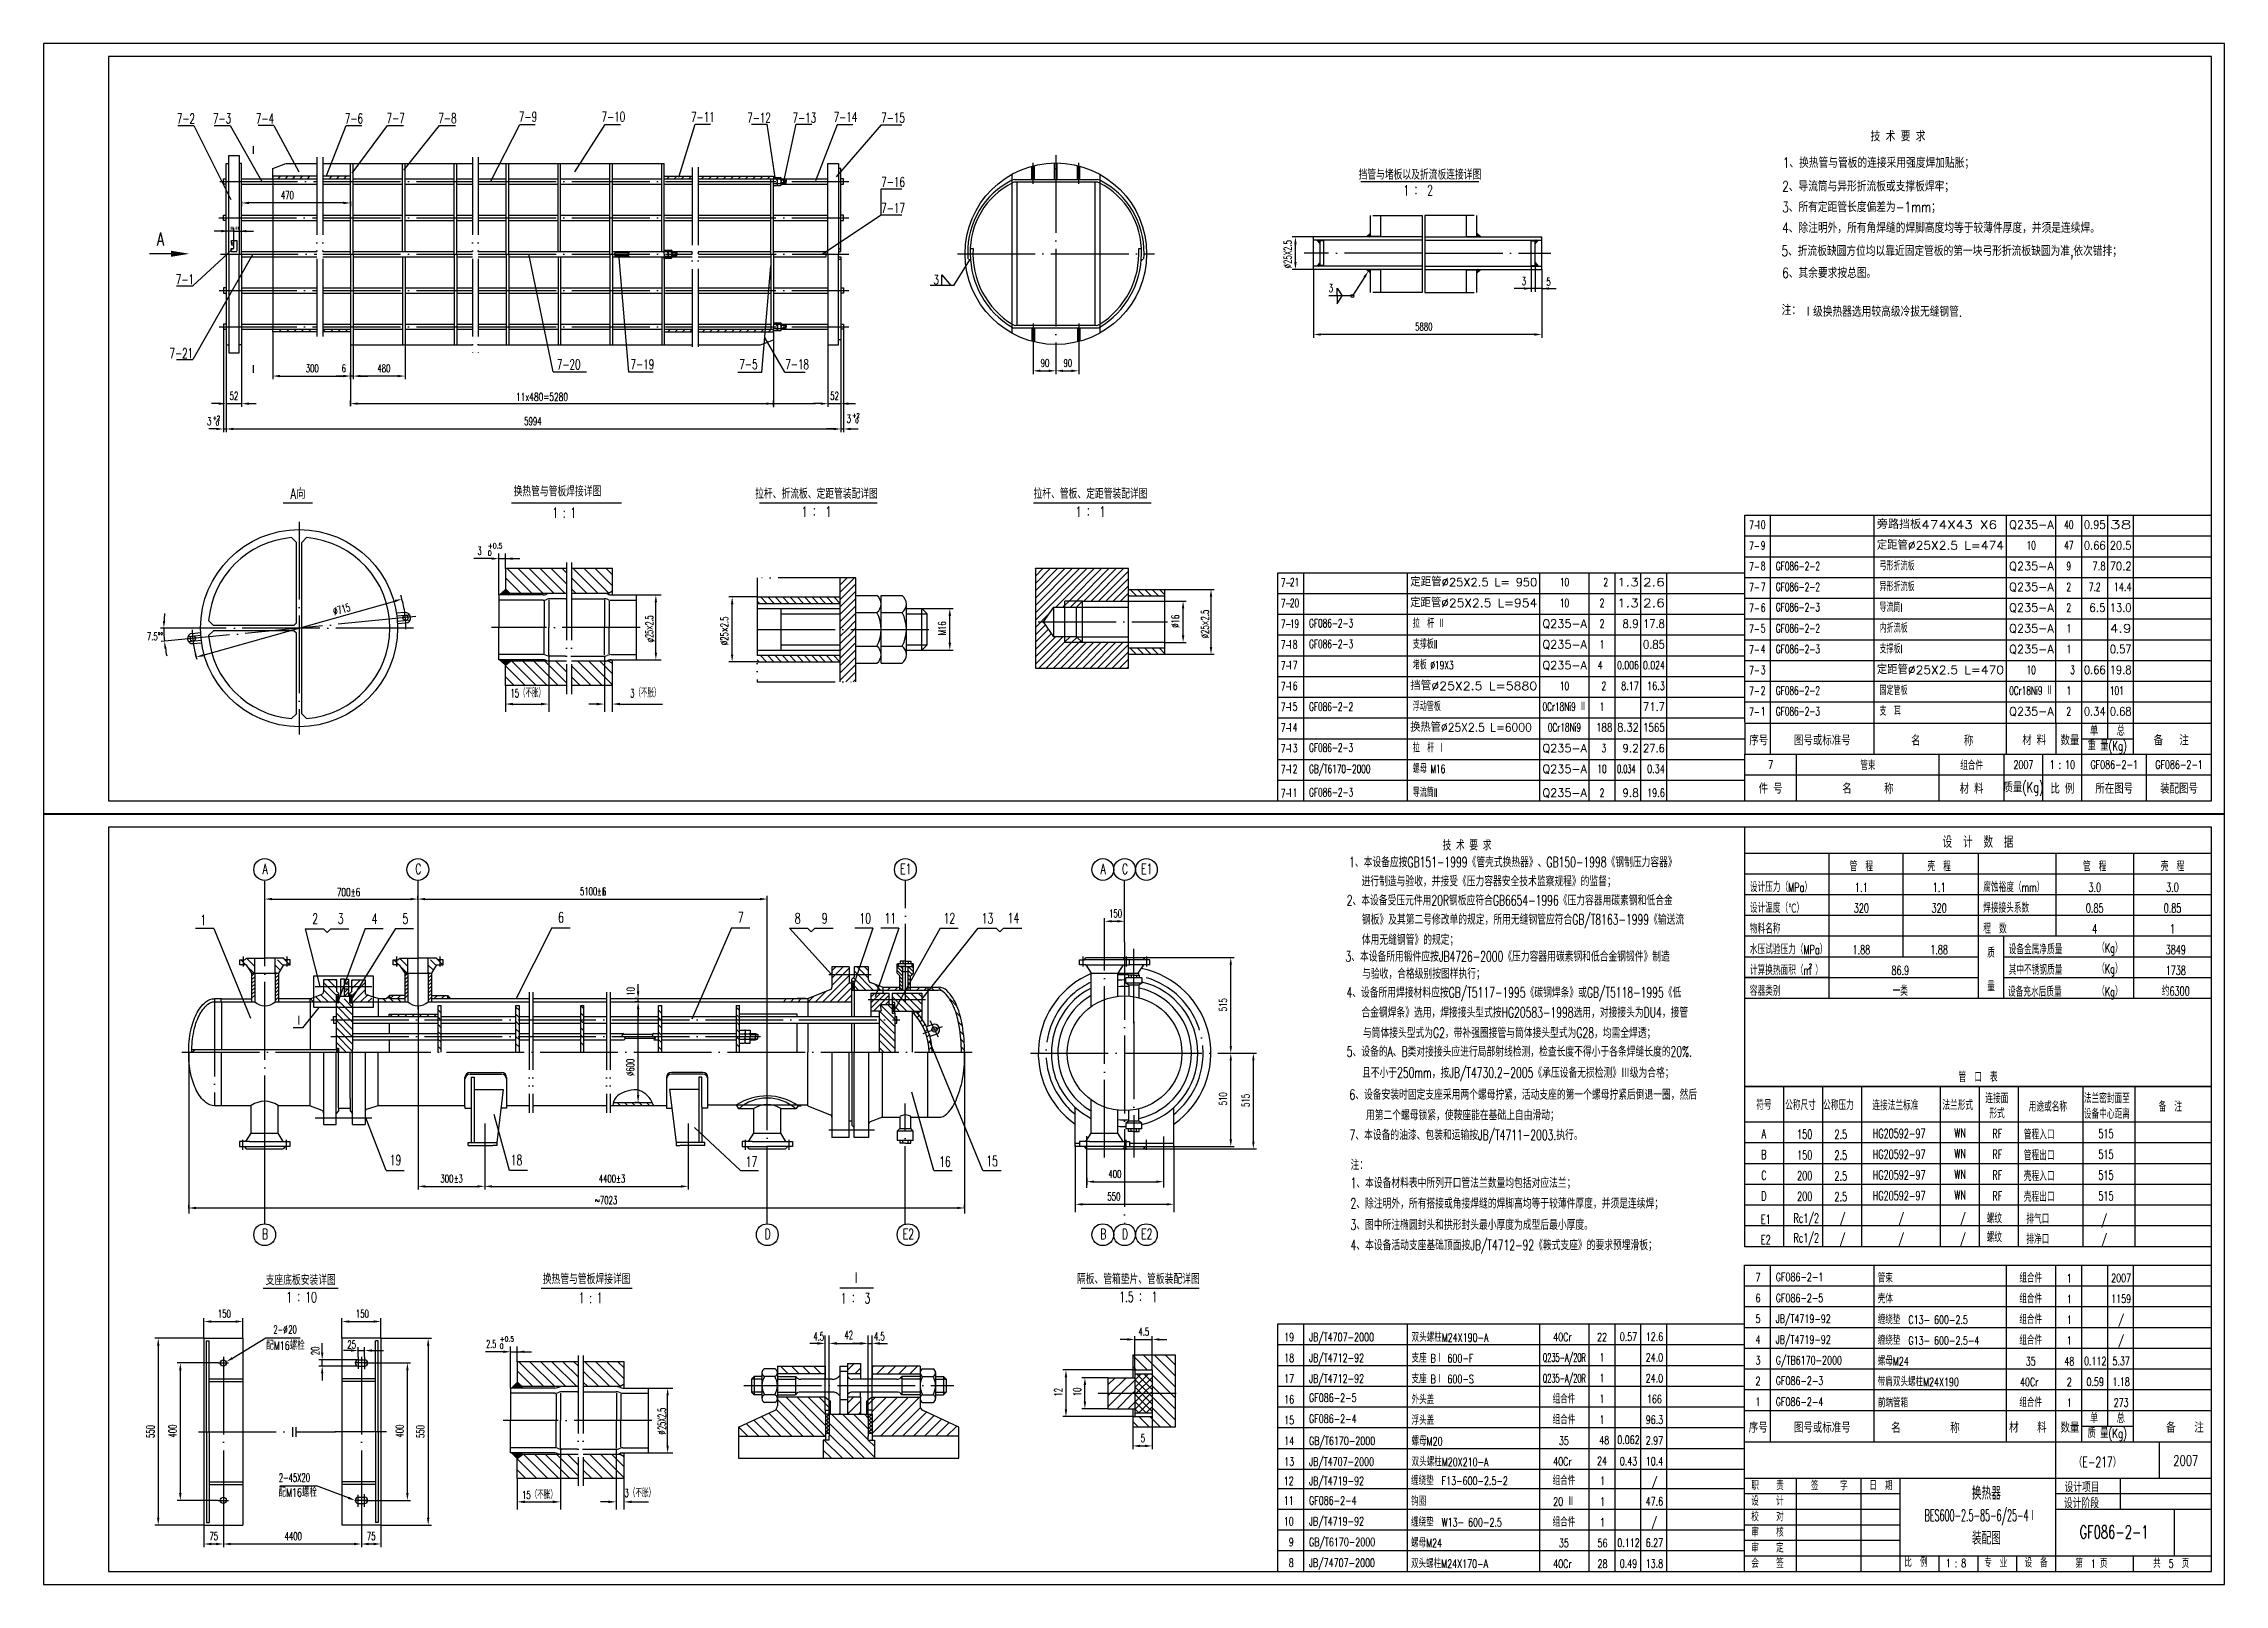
# Model space of a CAD drawing. Extents: x -1174 to 1453, y 137 to 1485.
# Drawn here: x -325 to 516, y 883 to 1477 of the extents above; entities that cross this region are included whole.
import ezdxf
from ezdxf.enums import TextEntityAlignment as Align

# ---------------------------------------------------------------- set-up
doc = ezdxf.new("R2010")
doc.units = 0
doc.header["$MEASUREMENT"] = 0
doc.linetypes.add('DASHDOT-M', pattern=[36, 30, -3, 0, -3])
doc.linetypes.add('DIVIDE-M', pattern=[39, 30, -3, 0, -3, 0, -3])
doc.layers.get('0').update_dxf_attribs({"linetype": 'CONTINUOUS'})
for name, color, linetype in [('1', 3, 'CONTINUOUS'), ('CC', 3, 'CONTINUOUS'), ('CDR_DWG1', 4, 'CONTINUOUS'), ('CDR_DWG2', 2, 'CONTINUOUS'), ('CDR_DWG3', 1, 'DASHDOT-M'), ('CDR_DWG4', 3, 'DIVIDE-M')]:
    doc.layers.add(name, color=color, linetype=linetype)
doc.styles.add('HZ', font='romans', dxfattribs={"width": 0.7, "bigfont": 'hz'})

msp = doc.modelspace()

# ---------------------------------------------------------------- texts
at = {"style": 'HZ'}
for s, height, width, p in [('           技 术 要 求', 4, 0.75, (355.45, 1439.04)), ('1、换热管与管板的连接采用强度焊加贴胀；', 4, 0.75, (346.15, 1428.81)), ('2、导流筒与异形折流板或支撑板焊牢；', 4, 0.75, (345.9, 1419.73)), ('470', 3, 0.65, (-233.01, 1416.79)), ('3、所有定距管长度偏差为-1mm；', 4, 0.75, (345.9, 1411.73)), ('"', 3, 0.65, (-252.55, 1403.07)), ('"', 3, 0.65, (-250.55, 1403.07)), ('4、除注明外，所有角焊缝的焊脚高度均等于较薄件厚度，并须是连续焊。', 4, 0.75, (345.9, 1403.73)), ('5、折流板缺圆方位均以靠近固定管板的第一块弓形折流板缺圆为准,依次错排；', 4, 0.75, (345.63, 1394.83)), ('6、其余要求按总图。', 4, 0.75, (345.9, 1386.33)), ('3', 3, 0.65, (171.1, 1380.93)), ('3', 3, 0.65, (245.55, 1383.62)), ('5', 3, 0.65, (255.01, 1383.46)), ('注：', 4, 0.75, (345.76, 1372.03)), ('Ⅰ级换热器选用较高级冷拔无缝钢管.', 4, 0.75, (354.11, 1371.43)), ('5880', 3, 0.65, (204.42, 1366.06)), ('90', 3, 0.65, (60, 1352.06)), ('90', 3, 0.65, (68.79, 1352.06)), ('300', 3, 0.65, (-223.42, 1350.04)), ('6', 3, 0.65, (-209.6, 1350.02)), ('480', 3, 0.65, (-195.79, 1350.04)), ('52', 3, 0.65, (-252.77, 1339.4)), ('11x480=5280', 3, 0.7, (-142.35, 1339.02)), ('52', 3, 0.65, (-21.15, 1339.4)), ('3', 3, 0.7, (-261.54, 1329.62)), ('+2', 1.7, 0.7, (-259.28, 1331.52)), ('0', 1.7, 0.7, (-258.11, 1329.48)), ('5994', 3, 0.65, (-139.16, 1329.63)), ('3', 3, 0.7, (-14.9, 1330.57)), ('+2', 1.7, 0.7, (-12.64, 1332.46)), ('0', 1.7, 0.7, (-11.47, 1330.42)), ('7-', 3.2, 0.65, (333.27, 1289.48)), ('3', 3, 0.6, (-157.16, 1279.64)), ('0', 2, 0.7, (-153.19, 1279.29)), ('+0.5', 2, 0.7, (-153.19, 1282.08)), ('7-', 3.2, 0.65, (333.27, 1281.48)), ('7-', 3.2, 0.65, (152.58, 1267.33)), ('7-', 3.2, 0.65, (333.27, 1273.48)), ('GF086-2-2', 3.2, 0.65, (343.49, 1273.65)), ('弓形折流板', 3.2, 0.65, (383.49, 1273.65)), ('7-', 3.2, 0.65, (152.58, 1259.33)), ('7-', 3.2, 0.65, (333.27, 1265.48)), ('GF086-2-2', 3.2, 0.65, (343.49, 1265.65)), ('异形折流板', 3.2, 0.65, (383.49, 1265.65)), ('7-', 3.2, 0.65, (152.58, 1251.33)), ('GF086-2-3', 3.2, 0.65, (163.49, 1251.65)), ('拉  杆 Ⅱ', 3.2, 0.65, (203.49, 1251.47)), ('7-', 3.2, 0.65, (333.27, 1257.48)), ('GF086-2-3', 3.2, 0.65, (343.49, 1257.82)), ('导流筒I', 3.2, 0.65, (383.49, 1257.65)), ('内折流板', 3.2, 0.65, (383.49, 1249.65)), ('7.5%%d%%d', 3, 0.65, (-284.67, 1246.65)), ('7-', 3.2, 0.65, (152.58, 1243.33)), ('GF086-2-3', 3.2, 0.65, (163.49, 1243.65)), ('支撑板II', 3.2, 0.65, (203.49, 1243.47)), ('7-', 3.2, 0.65, (333.27, 1249.48)), ('GF086-2-2', 3.2, 0.65, (343.49, 1249.65)), ('GF086-2-3', 3.2, 0.65, (343.49, 1241.65)), ('支撑板I', 3.2, 0.65, (383.49, 1241.65)), ('7-', 3.2, 0.65, (152.58, 1235.33)), ('堵板 %%C19X3 ', 3.2, 0.65, (203.49, 1235.47)), ('7-', 3.2, 0.65, (333.27, 1241.48)), ('7-', 3.2, 0.65, (333.27, 1233.48)), ('15（不胀）', 3.2, 0.6, (-144.46, 1224.66)), ('3（不胀）', 3.2, 0.6, (-98.29, 1224.66)), ('7-', 3.2, 0.65, (152.58, 1227.33)), ('7-', 3.2, 0.65, (333.27, 1225.48)), ('GF086-2-2', 3.2, 0.65, (343.49, 1225.65)), ('固定管板', 3.2, 0.65, (383.49, 1225.65)), ('7-', 3.2, 0.65, (152.58, 1219.33)), ('GF086-2-2', 3.2, 0.65, (163.49, 1219.47)), ('浮动管板', 3.2, 0.65, (203.49, 1219.47)), ('7-', 3.2, 0.65, (333.27, 1217.48)), ('GF086-2-3', 3.2, 0.65, (343.49, 1217.65)), ('支  耳', 3.2, 0.65, (383.49, 1217.65)), ('7-', 3.2, 0.65, (152.58, 1211.33)), ('单', 3.5, 0.7, (464.67, 1209.97)), ('总', 3.5, 0.7, (474.94, 1209.92)), ('7-', 3.2, 0.65, (152.58, 1203.33)), ('GF086-2-3', 3.2, 0.65, (163.49, 1203.65)), ('拉  杆 Ⅰ', 3.2, 0.65, (203.49, 1203.47)), ('序号', 3.5, 0.8, (333.28, 1206.2)), ('图号或标准号', 3.5, 0.8, (350.51, 1206.22)), ('名        称', 3.5, 0.8, (395.68, 1206.1)), ('材 料', 3.5, 0.8, (438.55, 1206.27)), ('数量', 3.5, 0.8, (453.28, 1206.22)), ('重 量(Kg)', 3.5, 0.7, (463.73, 1204.2)), ('备   注', 3.5, 0.8, (489.23, 1206.22)), ('7-', 3.2, 0.65, (152.58, 1195.33)), ('GB/T6170-2000', 3.2, 0.65, (163.49, 1195.47)), ('螺母 M16 ', 3.2, 0.65, (203.49, 1195.47)), ('7-', 3.2, 0.65, (152.58, 1186.09)), ('GF086-2-3', 3.2, 0.65, (163.49, 1186.45)), ('导流筒II', 3.2, 0.65, (203.49, 1186.27)), ('          技 术 要 求', 4, 0.65, (195.6, 1165.64)), ('1、本设备应按GB151-1999《管壳式换热器》、GB150-1998《钢制压力容器》', 4, 0.65, (178.94, 1159.15)), ('  进行制造与验收，并接受《压力容器安全技术监察规程》的监督；', 4, 0.65, (180.18, 1151.77)), ('设计压力（MPa）', 3.5, 0.65, (333.49, 1149.64)), ('腐蚀裕度（mm）', 3.5, 0.65, (423.49, 1149.64)), ('5100', 3, 0.65, (-117.67, 1148.38)), ('%%p%%p', 3, 0.65, (-111.17, 1148.38)), ('6', 3, 0.65, (-109.22, 1148.38)), ('2、本设备受压元件用20R钢板应符合GB6654-1996《压力容器用碳素钢和低合金', 4, 0.65, (178.03, 1144.4)), ('设计温度（℃）', 3.5, 0.65, (333.49, 1141.64)), ('焊接接头系数', 3.5, 0.65, (423.49, 1141.64)), ('150', 3, 0.65, (86.39, 1139.82)), ('钢板》及其第二号修改单的规定，所用无缝钢管应符合GB/T8163-1999《输送流', 4, 0.65, (183.87, 1137.02)), ('物料名称', 3.5, 0.65, (333.49, 1133.64)), ('程  数', 3.5, 0.65, (423.49, 1133.64)), ('3、本设备所用锻件应按JB4726-2000《压力容器用碳素钢和低合金钢锻件》制造', 4, 0.65, (177.53, 1122.76)), ('体用无缝钢管》的规定；', 4, 0.65, (183.87, 1129.22)), ('水压试验压力（MPa）', 3.5, 0.65, (333.49, 1125.64)), ('设备金属净质量', 3.5, 0.65, (433.3, 1125.62)), ('（Kg）', 3.5, 0.65, (467.43, 1126.23)), ('与验收，合格级别按图样执行；', 4, 0.65, (183.96, 1116.13)), ('计算换热面积（m ）', 3.5, 0.65, (333.49, 1117.64)), ('2', 1.75, 0.65, (356.26, 1120.18)), ('其中不锈钢质量', 3.5, 0.65, (433.3, 1117.75)), ('（Kg）', 3.5, 0.65, (467.43, 1118.22)), ('4、设备所用焊接材料应按GB/T5117-1995《碳钢焊条》或GB/T5118-1995《低', 4, 0.65, (177.94, 1108.88)), ('容器类别', 3.5, 0.65, (333.49, 1109.64)), ('设备充水后质量', 3.5, 0.65, (433.03, 1109.3)), ('（Kg）', 3.5, 0.65, (467.43, 1109.45)), ('合金钢焊条》选用，焊接接头型式按HG20583-1998选用，对接接头为DU4，接管', 4, 0.65, (183.68, 1101.18)), ('与筒体接头型式为G2，带补强圈接管与筒体接头型式为G28，均需全焊透；', 4, 0.65, (184.28, 1093.32)), ('5、设备的A、B类对接接头应进行局部射线检测，检查长度不得小于各条焊缝长度的20%.', 4, 0.65, (178.03, 1086.09)), ('且不小于250mm，按JB/T4730.2-2005《承压设备无损检测》Ⅲ级为合格；', 4, 0.65, (183.93, 1077.94)), ('6、设备安装时固定支座采用两个螺母拧紧，活动支座的第一个螺母拧紧后倒退一圈，然后', 4, 0.65, (179.09, 1069.51)), ('符号', 3.5, 0.65, (335.97, 1065.67)), ('公称尺寸', 3.5, 0.65, (347.12, 1065.57)), ('公称压力', 3.5, 0.65, (361.73, 1065.57)), ('连接法兰标准', 3.5, 0.65, (380.74, 1065.47)), ('法兰形式', 3.5, 0.65, (407.74, 1065.57)), ('连接面', 3.5, 0.65, (424.31, 1068.2)), ('用途或名称', 3.5, 0.65, (441.02, 1064.98)), ('法兰密封面至', 3.5, 0.65, (462.29, 1068.2)), ('备  注', 3.5, 0.65, (491.11, 1064.98)), ('  用第二个螺母锁紧，使鞍座能在基础上自由滑动；', 4, 0.65, (181.88, 1061.6)), (' 形式', 3.5, 0.65, (424.31, 1062.38)), ('设备中心距离', 3.5, 0.65, (462.29, 1062.21)), ('7、本设备的油漆、包装和运输按JB/T4711-2003.执行。', 4, 0.65, (179.1, 1053.95)), ('WN', 3.5, 0.65, (412.34, 1054.98)), ('RF', 3.5, 0.65, (427.01, 1054.68)), ('管程入口', 3.5, 0.65, (439.16, 1054.22)), ('515', 3.5, 0.65, (467.9, 1054.68)), ('注：', 4, 0.65, (179.5, 1042.41)), ('WN', 3.5, 0.65, (412.34, 1046.98)), ('RF', 3.5, 0.65, (427.01, 1046.68)), ('管程出口', 3.5, 0.65, (439.16, 1046.22)), ('515', 3.5, 0.65, (467.9, 1046.68)), ('300', 3, 0.65, (-171.49, 1037.59)), ('%%p', 3, 0.65, (-166.29, 1037.59)), ('3', 3, 0.65, (-164.51, 1037.59)), ('4400%%p3', 3, 0.65, (-110.41, 1037.59)), ('400', 3, 0.65, (86.11, 1039.4)), ('1、本设备材料表中所列开口管法兰数量均包括对应法兰；', 4, 0.65, (179.49, 1035.45)), ('WN', 3.5, 0.65, (412.34, 1038.98)), ('WN', 3.5, 0.65, (412.34, 1030.98)), ('RF', 3.5, 0.65, (427.01, 1038.68)), ('壳程入口', 3.5, 0.65, (439.16, 1038.22)), ('515', 3.5, 0.65, (467.9, 1038.68)), ('~7023', 3, 0.65, (-111.98, 1029.27)), ('550', 3, 0.65, (85.74, 1030.68)), ('2、除注明外，所有搭接或角接焊缝的焊脚高均等于较薄件厚度，并须是连续焊；', 4, 0.65, (179.48, 1027.54)), ('Rc1/2', 3.5, 0.65, (350.32, 1022.08)), ('/', 3.5, 0.65, (368.16, 1021.94)), ('/', 3.5, 0.65, (390.79, 1021.94)), ('/', 3.5, 0.65, (414.55, 1021.94)), ('RF', 3.5, 0.65, (427.01, 1030.68)), ('壳程出口', 3.5, 0.65, (439.16, 1030.22)), ('515', 3.5, 0.65, (467.9, 1030.68)), ('3、图中所注椭圆封头和拱形封头最小厚度为成型后最小厚度。', 4, 0.65, (179.48, 1019.31)), ('E1', 3.5, 0.65, (337.72, 1021.61)), ('Rc1/2', 3.5, 0.65, (350.32, 1014.49)), ('/', 3.5, 0.65, (368.16, 1014.09)), ('/', 3.5, 0.65, (390.79, 1014.09)), ('/', 3.5, 0.65, (414.55, 1014.09)), ('螺纹', 3.5, 0.65, (424.8, 1021.92)), ('螺纹', 3.5, 0.65, (424.8, 1014.62)), ('排气口', 3.5, 0.65, (440.11, 1021.73)), ('排净口', 3.5, 0.65, (440.11, 1013.89)), ('/', 3.5, 0.65, (469.02, 1021.43)), ('/', 3.5, 0.65, (469.02, 1013.87)), ('4、本设备活动支座基础顶面按JB/T4712-92《鞍式支座》的要求预埋滑板；', 4, 0.65, (179.5, 1011.49)), ('E2', 3.5, 0.65, (337.72, 1013.76)), ('GF086-2-1', 3.2, 0.7, (343.48, 999.54)), ('管束', 3.2, 0.7, (382.82, 999.07)), ('GF086-2-5', 3.2, 0.7, (343.48, 991.45)), ('壳体', 3.2, 0.7, (382.82, 991.07)), ('150', 3, 0.65, (-257.3, 985.48)), ('150', 3, 0.65, (-204.07, 985.48)), ('JB/T4719-92', 3.2, 0.7, (343.48, 983.45)), ('缠绕垫  C13- 600-2.5', 3.2, 0.7, (382.82, 983.07)), ('配M16螺栓', 3.2, 0.7, (-238.68, 973.11)), ('2-', 3.2, 0.6, (-235.91, 979.31)), ('%%c', 3.2, 0.6, (-232.07, 979.31)), ('20', 3.2, 0.6, (-230.15, 979.31)), ('25', 3, 0.65, (-207.38, 973.61)), ('2.5', 3, 0.6, (-153.82, 973.83)), ('+0.5', 2, 0.7, (-148.65, 976.26)), ('4.5', 3.2, 0.6, (-27.65, 976.69)), ('42', 3.2, 0.6, (-15.65, 977.15)), ('4.5', 3.2, 0.6, (-4.28, 976.69)), ('4.5', 3, 0.65, (97.69, 978.58)), ('JB/T4707-2000', 3.2, 0.7, (163.49, 976.38)), ('双头螺柱M24X190-A', 3.2, 0.7, (203.03, 976.21)), ('JB/T4719-92', 3.2, 0.7, (343.48, 975.45)), ('缠绕垫  G13- 600-2.5-4', 3.2, 0.7, (382.82, 975.07)), ('0', 2, 0.7, (-148.65, 973.48)), ('JB/T4712-92', 3.2, 0.7, (163.49, 968.38)), ('支座 BⅠ 600-F', 3.2, 0.7, (203.03, 968.21)), ('G/TB6170-2000', 3.2, 0.7, (343.48, 967.45)), ('螺母M24', 3.2, 0.7, (382.82, 967.07)), ('JB/T4712-92', 3.2, 0.7, (163.49, 960.38)), ('支座 BⅠ 600-S', 3.2, 0.7, (203.03, 960.21)), ('GF086-2-3', 3.2, 0.7, (343.48, 959.54)), ('带肩双头螺柱M24X190', 3.2, 0.7, (382.82, 959.07)), ('GF086-2-5', 3.2, 0.7, (163.49, 952.99)), ('外头盖', 3.2, 0.7, (203.03, 952.21)), ('GF086-2-4', 3.2, 0.7, (343.48, 951.45)), ('前端管箱', 3.2, 0.7, (382.87, 950.98)), ('GF086-2-4', 3.2, 0.7, (163.49, 944.9)), ('浮头盖', 3.2, 0.7, (203.03, 944.21)), ('序号', 4, 0.8, (333.05, 941.12)), ('图号或标准号', 4, 0.7, (350.51, 941.13)), ('名        称', 4, 0.8, (387.97, 941.02)), ('材   料', 4, 0.8, (433.45, 941.19)), ('数量', 4, 0.8, (453.24, 941.14)), ('质 量(Kg)', 3.5, 0.7, (463.72, 939.11)), ('单', 3.5, 0.7, (464.66, 944.89)), ('总', 3.5, 0.7, (474.93, 944.84)), ('备   注', 4, 0.8, (494.05, 941.14)), ('5', 3, 0.65, (98.61, 937.52)), ('GB/T6170-2000', 3.2, 0.7, (163.49, 936.38)), ('螺母M20', 3.2, 0.7, (203.03, 936.21)), ('2-45X20', 3.2, 0.6, (-233.79, 922.18)), ('JB/T4707-2000', 3.2, 0.7, (163.49, 928.38)), ('双头螺柱M20X210-A', 3.2, 0.7, (203.03, 928.21)), ('（E-217）', 4, 0.65, (458.35, 927.77)), ('2007', 4, 0.7, (496.8, 928.37)), ('配M16螺栓', 3.2, 0.7, (-233.94, 916.44)), ('15（不胀）', 3, 0.65, (-140.02, 915.64)), ('3（不胀）', 3, 0.65, (-100.49, 916.32)), ('JB/T4719-92', 3.2, 0.7, (163.49, 920.93)), ('缠绕垫  F13-600-2.5-2', 3.2, 0.7, (202.83, 920.98)), ('职    责', 3.2, 0.7, (334.04, 919.02)), ('签     字', 3.2, 0.7, (357.05, 918.97)), ('日  期', 3.2, 0.7, (379.6, 919.06)), ('设计项目', 4, 0.65, (454.83, 918.16)), ('JB/T4719-92', 3.2, 0.7, (163.48, 905.36)), ('GF086-2-4', 3.2, 0.7, (163.48, 913.36)), ('钩圈', 3.2, 0.7, (202.82, 912.98)), ('缠绕垫  W13- 600-2.5', 3.2, 0.7, (202.82, 904.98)), ('校    对', 3.2, 0.7, (334.04, 907.02)), ('设    计', 3.2, 0.7, (334.04, 913.02)), ('设计阶段', 4, 0.65, (454.62, 912.01)), ('75', 3, 0.65, (-260.57, 899.71)), ('4400', 3, 0.65, (-231.59, 899.71)), ('75', 3, 0.65, (-199.83, 899.71)), ('GB/T6170-2000', 3.2, 0.7, (163.48, 897.36)), ('螺母M24', 3.2, 0.7, (202.82, 896.98)), ('审    核', 3.2, 0.7, (334.04, 901.02)), ('GF086-2-1', 5, 0.65, (460.64, 900.32)), ('JB/74707-2000', 3.2, 0.7, (163.48, 889.36)), ('双头螺柱M24X170-A', 3.2, 0.7, (202.82, 888.98)), ('会    签', 3.2, 0.7, (334.04, 889.02)), ('审    定', 3.2, 0.7, (334.04, 895.02)), ('比  例', 3.2, 0.7, (393.07, 889.44)), ('1 : 8', 3.2, 0.7, (409.03, 889.26)), ('专  业', 3.2, 0.7, (423.85, 889.24)), ('设  备', 3.2, 0.7, (439.43, 889.23)), ('第  1 页', 3.2, 0.7, (459.02, 889.03)), ('共  5  页', 3.2, 0.7, (489.02, 889.03))]:
    msp.add_text(s, height=height, dxfattribs=dict(at, width=width)).set_placement(p)
for s, rotation, width, p in [('%%c25X2.5', 90, 0.65, (156.75, 1390.09)), ('%%c715', 16, 0.65, (-212.36, 1256.23)), ('φ25×2.5', 90, 0.6, (-89.45, 1245.89)), ('%%c25×2.5', 90, 0.65, (-60.48, 1244.79)), ('M16', 90, 0.65, (23.45, 1248.6)), ('%%c16', 90, 0.65, (113.42, 1251.49)), ('%%c25×2.5', 90, 0.65, (124.84, 1247.42)), ('10', 90, 0.65, (-96.63, 1109.61)), ('515', 90, 0.65, (131.81, 1103.61)), ('%%c600', 90, 0.65, (-96.75, 1078.64)), ('510', 90, 0.65, (131.81, 1067.35)), ('515', 90, 0.65, (140.52, 1066.72)), ('20', 90, 0.65, (-218.28, 971)), ('25X2.5', 90, 0.6, (-84.6, 942.22)), ('12', 90, 0.65, (68.24, 955.03)), ('10', 90, 0.65, (75.56, 955.19)), ('550', 90, 0.65, (-281.81, 939.07)), ('400', 90, 0.65, (-273.29, 939.23)), ('400', 90, 0.65, (-185.72, 939.23)), ('550', 90, 0.65, (-177.7, 939.07)), ('%%c', 90, 0.6, (-84.6, 940.42))]:
    msp.add_text(s, height=3, rotation=rotation, dxfattribs=dict(at, width=width)).set_placement(p)
for s, height, width, p in [('3', 3.5, 0.7, (19.68, 1383.91)), ('40', 3.2, 0.65, (456.49, 1289.65)), ('10', 3.2, 0.65, (441.99, 1281.65)), ('47', 3.2, 0.65, (456.49, 1281.65)), ('10', 3.2, 0.65, (261.99, 1267.47)), ('  2', 3.2, 0.65, (276.49, 1267.47)), ('9', 3.2, 0.65, (456.49, 1273.65)), ('10', 3.2, 0.65, (261.99, 1259.47)), ('2', 3.2, 0.65, (276.49, 1259.47)), ('2', 3.2, 0.65, (456.49, 1265.65)), ('7.2', 3.2, 0.65, (466.49, 1265.65)), ('2', 3.2, 0.65, (276.49, 1251.47)), ('2', 3.2, 0.65, (456.49, 1257.65)), ('1', 3.2, 0.65, (276.49, 1243.47)), ('1', 3.2, 0.65, (456.49, 1249.65)), ('1', 3.2, 0.65, (456.49, 1241.65)), ('4 ', 3.2, 0.65, (276.49, 1235.47)), ('10', 3.2, 0.65, (441.99, 1233.65)), ('  3', 3.2, 0.65, (456.49, 1233.65)), ('10', 3.2, 0.65, (261.99, 1227.47)), (' 2', 3.2, 0.65, (276.49, 1227.47)), ('0Cr18Ni9 Ⅱ', 3.2, 0.65, (441.99, 1225.65)), ('1', 3.2, 0.65, (456.49, 1225.65)), ('0Cr18Ni9 Ⅱ', 3.2, 0.65, (261.99, 1219.47)), ('1', 3.2, 0.65, (276.49, 1219.47)), ('2', 3.2, 0.65, (456.49, 1217.65)), ('0Cr18Ni9', 3.2, 0.65, (261.99, 1211.47)), (' 3', 3.2, 0.65, (276.49, 1203.47)), ('10', 3.2, 0.65, (276.49, 1195.47)), ('2', 3.2, 0.65, (276.49, 1186.27)), ('设  计  数  据', 4.5, 0.68, (421.49, 1166.64)), ('管  程', 3.5, 0.65, (376.49, 1157.64)), ('壳  程', 3.5, 0.65, (406.49, 1157.64)), ('管  程', 3.5, 0.65, (466.49, 1157.64)), ('壳  程', 3.5, 0.65, (496.49, 1157.64)), ('1.1', 3.5, 0.68, (376.49, 1149.64)), ('1.1', 3.5, 0.68, (406.49, 1149.64)), ('3.0', 3.5, 0.65, (466.49, 1149.64)), ('3.0', 3.5, 0.65, (496.49, 1149.64)), ('700%%P6 ', 3.2, 0.65, (-206.21, 1147.94)), ('320', 3.5, 0.65, (376.49, 1141.64)), ('320', 3.5, 0.65, (406.49, 1141.64)), ('0.85', 3.5, 0.65, (466.49, 1141.64)), ('0.85', 3.5, 0.65, (496.49, 1141.64)), ('4', 3.5, 0.65, (466.49, 1133.64)), ('1', 3.5, 0.65, (496.49, 1133.64)), ('1.88', 3.5, 0.65, (376.49, 1125.64)), ('1.88', 3.5, 0.65, (406.49, 1125.64)), ('3849', 3.5, 0.65, (497.74, 1125.64)), ('86.9', 3.5, 0.65, (391.49, 1117.64)), ('1738', 3.5, 0.65, (497.74, 1117.64)), ('一类', 3.5, 0.65, (391.49, 1109.64)), ('约6300', 3.5, 0.65, (497.74, 1109.64)), ('管  口  表', 3.5, 0.65, (421.49, 1076.4)), ('A', 3.5, 0.65, (338.91, 1054.62)), ('150', 3.5, 0.65, (354.65, 1054.48)), ('2.5', 3.5, 0.65, (368.56, 1054.39)), ('HG20592-97', 3.5, 0.65, (391.06, 1054.75)), ('B', 3.5, 0.65, (338.91, 1046.62)), ('150', 3.5, 0.65, (354.65, 1046.48)), ('2.5', 3.5, 0.65, (368.56, 1046.39)), ('HG20592-97', 3.5, 0.65, (391.06, 1046.75)), ('C', 3.5, 0.65, (338.91, 1038.62)), ('200', 3.5, 0.65, (354.65, 1038.48)), ('2.5', 3.5, 0.65, (368.56, 1038.39)), ('HG20592-97', 3.5, 0.65, (391.06, 1038.75)), ('D', 3.5, 0.65, (338.91, 1030.62)), ('200', 3.5, 0.65, (354.65, 1030.48)), ('2.5', 3.5, 0.65, (368.56, 1030.39)), ('HG20592-97', 3.5, 0.65, (391.06, 1030.75)), ('组合件', 3.2, 0.7, (441.8, 999.07)), ('1', 3.2, 0.7, (456.68, 999.07)), ('2007', 3.2, 0.7, (476.68, 999.15)), ('组合件', 3.2, 0.7, (441.8, 991.07)), ('1', 3.2, 0.7, (456.68, 991.07)), ('1159', 3.2, 0.7, (476.68, 991.15)), ('组合件', 3.2, 0.7, (441.8, 983.07)), ('1', 3.2, 0.7, (456.68, 983.07)), ('/', 3.2, 0.7, (476.68, 983.15)), ('40Cr ', 3.2, 0.7, (261.99, 976.43)), ('22', 3.2, 0.7, (276.49, 976.36)), ('0.57', 3.2, 0.7, (286.69, 976.52)), ('12.6', 3.2, 0.7, (296.69, 976.52)), ('组合件', 3.2, 0.7, (441.8, 975.07)), ('1', 3.2, 0.7, (456.68, 975.07)), ('/', 3.2, 0.7, (476.68, 975.15)), ('1', 3.2, 0.7, (276.49, 968.58)), ('24.0', 3.2, 0.7, (296.69, 968.52)), ('35', 3.2, 0.7, (441.8, 967.07)), ('48', 3.2, 0.7, (456.68, 967.07)), ('0.112', 3.2, 0.7, (466.68, 967.15)), ('5.37', 3.2, 0.7, (476.68, 967.15)), ('1', 3.2, 0.7, (276.49, 960.58)), ('24.0', 3.2, 0.7, (296.69, 960.52)), ('40Cr ', 3.2, 0.7, (441.98, 959.07)), ('2', 3.2, 0.7, (456.68, 959.07)), ('0.59', 3.2, 0.7, (466.68, 959.15)), ('1.18', 3.2, 0.7, (476.68, 959.15)), ('组合件', 3.2, 0.7, (261.8, 952.43)), ('1', 3.2, 0.7, (276.49, 952.58)), ('166', 3.2, 0.7, (296.69, 952.52)), ('组合件', 3.2, 0.7, (441.8, 951.07)), ('1', 3.2, 0.7, (456.68, 951.07)), ('273', 3.2, 0.7, (476.68, 951.15)), ('组合件', 3.2, 0.7, (261.8, 944.43)), ('1', 3.2, 0.7, (276.49, 944.58)), ('96.3', 3.2, 0.7, (296.69, 944.52)), ('35', 3.2, 0.7, (261.8, 936.43)), ('48', 3.2, 0.7, (277.32, 936.64)), ('0.062', 3.2, 0.7, (286.68, 936.79)), ('2.97', 3.2, 0.7, (296.69, 936.52)), ('40Cr ', 3.2, 0.7, (261.99, 928.43)), ('24', 3.2, 0.7, (276.49, 928.64)), ('0.43', 3.2, 0.7, (286.69, 928.52)), ('10.4', 3.2, 0.7, (296.69, 928.52)), ('组合件', 3.2, 0.7, (261.8, 920.98)), ('1', 3.2, 0.7, (276.69, 920.98)), ('/', 3.2, 0.7, (296.69, 920.52)), ('20 Ⅱ', 3.2, 0.7, (261.8, 912.98)), ('组合件', 3.2, 0.7, (261.8, 904.98)), ('1', 3.2, 0.7, (276.68, 912.98)), ('47.6', 3.2, 0.7, (296.68, 913.07)), ('/', 3.2, 0.7, (296.68, 905.07)), ('35', 3.2, 0.7, (261.8, 896.98)), ('56', 3.2, 0.7, (276.68, 896.98)), ('1', 3.2, 0.7, (276.68, 904.98)), ('0.112', 3.2, 0.7, (286.68, 897.07)), ('6.27', 3.2, 0.7, (296.68, 897.07)), ('40Cr ', 3.2, 0.7, (261.98, 888.98)), ('28', 3.2, 0.7, (276.68, 888.98)), ('0.49', 3.2, 0.7, (286.68, 889.07)), ('13.8', 3.2, 0.7, (296.68, 889.07))]:
    msp.add_text(s, height=height, dxfattribs=dict(at, width=width)).set_placement(p, align=Align.CENTER)
for s, width, p in [('10', 0.65, (339.49, 1289.65)), ('9', 0.65, (339.49, 1281.65)), ('21', 0.65, (159.68, 1267.47)), ('8', 0.65, (339.49, 1273.65)), ('20', 0.65, (159.68, 1259.47)), ('7', 0.65, (339.49, 1265.65)), ('19', 0.65, (159.68, 1251.47)), ('6', 0.65, (339.49, 1257.65)), ('18', 0.65, (158.99, 1243.47)), ('5', 0.65, (339.49, 1249.65)), ('4', 0.65, (339.49, 1241.65)), ('17', 0.65, (158.99, 1235.47)), ('3', 0.65, (339.49, 1233.65)), ('16', 0.65, (158.99, 1227.47)), ('2', 0.65, (339.49, 1225.65)), ('15', 0.65, (158.99, 1219.47)), ('1', 0.65, (339.49, 1217.65)), ('14', 0.65, (158.99, 1211.47)), ('13', 0.65, (158.99, 1203.47)), ('12', 0.65, (158.99, 1195.47)), ('11', 0.65, (158.99, 1186.27)), ('7', 0.7, (337.57, 999.45)), ('6', 0.7, (337.57, 991.45)), ('5', 0.7, (337.57, 983.45)), ('19', 0.7, (157.75, 976.38)), ('4', 0.7, (337.57, 975.45)), ('18', 0.7, (157.75, 968.38)), ('3', 0.7, (337.57, 967.45)), ('17', 0.7, (157.75, 960.38)), ('2', 0.7, (337.57, 959.45)), ('16', 0.7, (157.75, 952.38)), ('1', 0.7, (337.57, 951.45)), ('15', 0.7, (157.75, 944.38)), ('14', 0.7, (157.75, 936.38)), ('13', 0.7, (157.75, 928.38)), ('12', 0.7, (157.58, 920.93)), ('11', 0.7, (157.57, 913.36)), ('10', 0.7, (157.57, 905.36)), ('9', 0.7, (157.57, 897.36)), ('8', 0.7, (157.57, 889.36))]:
    msp.add_text(s, height=3.2, dxfattribs=dict(at, width=width)).set_placement(p, align=Align.RIGHT)
for s, width, p, p2 in [('旁路挡板474X43 X6 ', 1.081973, (382.49, 1289.65), (431.49, 1289.65)), ('Q235-A', 0.903, (433.49, 1289.65), (450.69, 1289.65)), ('0.95', 0.822761, (462.29, 1289.65), (470.69, 1289.65)), ('38', 1.489865, (472.29, 1289.65), (480.69, 1289.65)), ('定距管%%C25X2.5 L=474', 0.997402, (382.49, 1281.65), (431.49, 1281.65)), ('0.66', 0.822761, (462.29, 1281.65), (470.69, 1281.65)), ('20.5', 0.822761, (472.29, 1281.65), (480.69, 1281.65)), ('定距管%%C25X2.5 L= 950', 0.939143, (202.49, 1267.47), (251.49, 1267.47)), ('1.3', 1.172872, (282.29, 1267.47), (290.69, 1267.47)), ('2.6', 1.172872, (292.29, 1267.47), (300.69, 1267.47)), ('Q235-A', 0.903, (433.49, 1273.65), (450.69, 1273.65)), ('  7.8', 0.619382, (462.29, 1273.65), (470.69, 1273.65)), ('70.2', 0.822761, (472.29, 1273.65), (480.69, 1273.65)), ('定距管%%C25X2.5 L=954', 0.997402, (202.49, 1259.47), (251.49, 1259.47)), ('1.3', 1.172872, (282.29, 1259.47), (290.69, 1259.47)), ('2.6', 1.172872, (292.29, 1259.47), (300.69, 1259.47)), ('Q235-A', 0.903, (433.49, 1265.65), (450.69, 1265.65)), (' 14.4', 0.619382, (472.29, 1265.65), (480.69, 1265.65)), ('Q235-A', 0.903, (253.49, 1251.47), (270.69, 1251.47)), (' 8.9', 0.822761, (282.29, 1251.47), (290.69, 1251.47)), ('17.8', 0.822761, (292.29, 1251.47), (300.69, 1251.47)), ('Q235-A', 0.903, (433.49, 1257.65), (450.69, 1257.65)), (' 6.5', 0.810662, (462.29, 1257.65), (470.69, 1257.65)), ('13.0', 0.822761, (472.29, 1257.65), (480.69, 1257.65)), ('Q235-A', 0.903, (253.49, 1243.47), (270.69, 1243.47)), ('0.85', 0.822761, (292.29, 1243.47), (300.69, 1243.47)), ('Q235-A', 0.903, (433.49, 1249.65), (450.69, 1249.65)), ('Q235-A', 0.903, (433.49, 1241.65), (450.69, 1241.65)), ('0.57', 0.822761, (472.29, 1241.65), (480.69, 1241.65)), ('4.9', 1.19837, (472.29, 1249.65), (480.69, 1249.65)), ('Q235-A', 0.903, (253.49, 1235.47), (270.69, 1235.47)), ('0.006', 0.633621, (282.29, 1235.47), (290.69, 1235.47)), ('0.024', 0.62642, (292.29, 1235.47), (300.69, 1235.47)), ('定距管%%C25X2.5 L=470', 1.000506, (382.49, 1233.65), (431.49, 1233.65)), ('0.66', 0.822761, (462.29, 1233.65), (470.69, 1233.65)), ('19.8', 0.822761, (472.29, 1233.65), (480.69, 1233.65)), ('挡管%%C25X2.5 L=5880', 1.012476, (202.49, 1227.47), (251.49, 1227.47)), (' 8.17', 0.62642, (282.29, 1227.47), (290.69, 1227.47)), (' 16.3', 0.62642, (292.29, 1227.47), (300.69, 1227.47)), ('101  ', 0.540441, (472.29, 1225.65), (480.69, 1225.65)), ('71.7', 0.822761, (292.29, 1219.47), (300.69, 1219.47)), ('Q235-A', 0.903, (433.49, 1217.65), (450.69, 1217.65)), ('0.34', 0.810662, (462.29, 1217.65), (470.69, 1217.65)), ('0.68', 0.822761, (472.29, 1217.65), (480.69, 1217.65)), ('换热管%%C25X2.5 L=6000 ', 0.880029, (202.49, 1211.47), (251.49, 1211.47)), (' 188', 0.673077, (272.49, 1211.47), (280.49, 1211.47)), ('8.32', 0.822761, (282.29, 1211.47), (290.69, 1211.47)), ('1565', 0.715909, (292.29, 1211.47), (300.69, 1211.47)), ('Q235-A', 0.903, (253.49, 1203.47), (270.69, 1203.47)), (' 9.2', 0.810662, (282.29, 1203.47), (290.69, 1203.47)), ('27.6', 0.822761, (292.29, 1203.47), (300.69, 1203.47)), ('Q235-A', 0.903, (253.49, 1195.47), (270.69, 1195.47)), ('0.034 ', 0.496622, (282.29, 1195.47), (290.69, 1195.47)), (' 0.34', 0.619382, (292.29, 1195.47), (300.69, 1195.47)), ('Q235-A', 0.903, (253.49, 1186.27), (270.69, 1186.27)), (' 9.8', 0.810662, (282.29, 1186.27), (290.69, 1186.27)), (' 19.6', 0.62642, (292.29, 1186.27), (300.69, 1186.27))]:
    msp.add_text(s, height=3.2, dxfattribs=dict(at, width=width)).set_placement(p, p2, align=Align.FIT)
for s, height, width, p in [('7', 3.2, 0.7, (341.5, 1198.72)), ('管束', 3.2, 0.7, (379, 1198.72)), ('组合件', 3.2, 0.7, (419, 1198.72)), ('2007', 3.2, 0.7, (439, 1198.72)), ('1 : 10', 3.2, 0.7, (454, 1198.72)), ('GF086-2-1', 3.2, 0.7, (474, 1198.72)), ('GF086-2-1', 3.2, 0.7, (499, 1198.72)), ('件 号', 4, 0.7, (341.5, 1189.72)), ('名      称', 4, 0.7, (379, 1189.72)), ('材 料', 4, 0.7, (419, 1189.72)), ('质量(Kg)', 4, 0.7, (439, 1189.72)), ('比 例', 4, 0.7, (454, 1189.72)), ('所在图号', 4, 0.7, (474, 1189.72)), ('装配图号', 4, 0.7, (499, 1189.72)), ('质', 3.5, 0.65, (426.49, 1126.43)), ('量', 3.5, 0.65, (426.49, 1113.43)), ('换热器', 5, 0.65, (424.72, 918.07)), ('BES600-2.5-85-6/25-4Ⅰ', 4.5, 0.5, (422.37, 908.92)), ('装配图', 5, 0.65, (424.72, 900.74))]:
    msp.add_text(s, height=height, dxfattribs=dict(at, width=width)).set_placement(p, align=Align.MIDDLE)
at = {"layer": 'CC', "style": 'HZ', "width": 0.58}
for p in [(261.92, 968.5), (261.92, 960.5)]:
    msp.add_text('Q235-A/20R', height=3.2, dxfattribs=at).set_placement(p, align=Align.CENTER)
at = {"layer": 'CDR_DWG1', "style": 'HZ', "width": 0.65}
for s, height, p in [('7-2', 3.8, (-269.63, 1445.96)), ('7-3', 3.8, (-255.69, 1445.96)), ('7-4', 3.8, (-239.12, 1445.96)), ('7-6', 3.8, (-204.82, 1445.96)), ('7-7', 3.8, (-188.75, 1446.06)), ('7-8', 3.8, (-168.78, 1446.06)), ('7-9', 3.8, (-137.7, 1446.64)), ('7-10', 3.8, (-104.79, 1446.64)), ('7-11', 3.8, (-70.29, 1446.54)), ('7-12', 3.8, (-48.62, 1446.25)), ('7-13', 3.8, (-31.14, 1446.25)), ('7-14', 3.8, (-15.28, 1446.54)), ('7-15', 3.8, (3.06, 1446.25)), ('7-16', 3.8, (3.1, 1421.49)), ('7-17', 3.8, (3.1, 1411.44)), ('7-1', 3.8, (-270.04, 1383.91)), ('7-21', 3.8, (-271.41, 1355.46)), ('7-20', 3.8, (-122.02, 1351.13)), ('7-19', 3.8, (-93.58, 1351.19)), ('7-5', 3.8, (-52.7, 1351.19)), ('7-18', 3.8, (-33.91, 1351.19)), ('1', 4, (-262.91, 1136.85)), ('2', 4, (-219.77, 1137.34)), ('3', 4, (-209.96, 1137.34)), ('4', 4, (-196.85, 1137.34)), ('5', 4, (-185, 1137.34)), ('6', 4, (-125.01, 1137.83)), ('7', 4, (-55.64, 1137.83)), ('8', 4, (-33.71, 1137.46)), ('9', 4, (-23.28, 1137.46)), ('10', 4, (-7.68, 1137.46)), ('11', 4, (2.02, 1137.46)), ('12', 4, (24.8, 1137.46)), ('13', 4, (39.48, 1137.46)), ('14', 4, (49.54, 1137.61)), ('19', 4, (-188.8, 1044.25)), ('18', 4, (-142.14, 1044.25)), ('17', 4, (-51.5, 1043.66)), ('16', 4, (23.08, 1043.66)), ('15', 4, (41.25, 1043.88))]:
    msp.add_text(s, height=height, dxfattribs=at).set_placement(p, align=Align.CENTER)
at = {"layer": 'CDR_DWG2', "style": 'HZ'}
for s, height, width, p in [('挡管与堵板以及折流板连接详图', 4, 0.65, (182.59, 1424.28)), ('A', 5, 0.7, (-280.82, 1398.87)), ('A向', 4, 0.7, (-229.33, 1301.21)), ('换热管与管板焊接详图', 4, 0.65, (-143.26, 1302.14)), ('1 : 1', 4, 0.65, (-128.27, 1293.89)), ('Ⅰ', 4, 0.65, (-227.76, 1098.03)), ('支座底板安装详图', 4, 0.65, (-238.88, 998.05)), ('换热管与管板焊接详图', 4, 0.65, (-132, 998.42)), ('I', 4, 0.65, (-11.59, 998.87)), ('1 ：10', 4, 0.65, (-230.97, 991.37)), ('1 : 1', 4, 0.65, (-118.12, 991.13)), ('1 ： 3', 4, 0.65, (-17.1, 990.98))]:
    msp.add_text(s, height=height, dxfattribs=dict(at, width=width)).set_placement(p)
at = {"layer": 'CDR_DWG2', "style": 'HZ', "width": 0.65}
for s, p in [('1 ： 2', (205.57, 1420.19)), ('拉杆、折流板、定距管装配详图', (-26.45, 1303.44)), ('拉杆、管板、定距管装配详图', (79.22, 1303.44)), ('1 ： 1', (-26.45, 1296.27)), ('1 ： 1', (79.22, 1296.27)), ('隔板、管箱垫片、管板装配详图', (97.65, 1000.67)), ('1.5 ： 1', (97.65, 993.5))]:
    msp.add_text(s, height=4, dxfattribs=at).set_placement(p, align=Align.MIDDLE)
for s, p in [('A', (-239.1, 1156.51)), ('C', (-180.02, 1156.51)), ('E1', (7.97, 1156.51)), ('A', (84.13, 1156.51)), ('C', (92.52, 1156.51)), ('E1', (100.92, 1156.51)), ('B', (-239.1, 1015.72)), ('D', (-45.26, 1015.72)), ('E2', (8.99, 1015.72)), ('B', (84.13, 1015.72)), ('D', (92.52, 1015.72)), ('E2', (100.92, 1015.72))]:
    msp.add_text(s, height=4, dxfattribs=at).set_placement(p, align=Align.CENTER)

# ---------------------------------------------------------------- blocks, each defined once
blk = doc.blocks.new('*X43')
for p, q in [((124.85, 108.5), (114.48, 118.86)), ((129.09, 108.5), (115, 122.59)), ((133.33, 108.5), (118.33, 123.5)), ((133.5, 112.57), (122.57, 123.5)), ((133.5, 116.82), (126.82, 123.5)), ((135, 119.56), (131.06, 123.5)), ((103.63, 108.5), (100.09, 112.04)), ((107.87, 108.5), (102.99, 113.38)), ((112.12, 108.5), (105.9, 114.72)), ((116.36, 108.5), (108.8, 116.06)), ((120.6, 108.5), (111.7, 117.4))]:
    blk.add_line(p, q)
blk = doc.blocks.new('*X45')
at = {"color": 0}
for p, q in [((92.35, 61.36), (89.35, 64.36)), ((96.59, 61.36), (93.59, 64.36)), ((100.84, 61.36), (97.84, 64.36)), ((105.08, 61.36), (102.08, 64.36)), ((106.69, 63.99), (106.32, 64.36))]:
    blk.add_line(p, q, dxfattribs=at)
blk = doc.blocks.new('*X94')
at = {"layer": '1', "color": 0, "linetype": 'Continuous'}
for p, q in [((-22608.98, -21032.62), (-22618.6, -21023)), ((-22604.74, -21032.62), (-22614.36, -21023)), ((-22600.5, -21032.62), (-22610.12, -21023)), ((-22596.25, -21032.62), (-22605.88, -21023)), ((-22595.79, -21028.84), (-22601.63, -21023)), ((-22595.79, -21024.6), (-22597.39, -21023)), ((-22583.53, -21032.62), (-22593.15, -21023)), ((-22579.4, -21032.51), (-22588.91, -21023)), ((-22578.04, -21029.62), (-22584.66, -21023)), ((-22578.04, -21025.37), (-22580.42, -21023)), ((-22613.22, -21032.62), (-22619.31, -21026.54)), ((-22618.05, -21032.04), (-22619.31, -21030.78)), ((-22587.77, -21032.62), (-22593.79, -21026.6)), ((-22592.01, -21032.62), (-22593.79, -21030.84)), ((-22611.72, -21068.07), (-22619.31, -21060.48)), ((-22615.96, -21068.07), (-22619.31, -21064.72)), ((-22607.48, -21068.07), (-22616.79, -21058.75)), ((-22603.23, -21068.07), (-22612.55, -21058.75)), ((-22602.58, -21064.47), (-22608.31, -21058.75)), ((-22602.58, -21060.23), (-22604.06, -21058.75)), ((-22595.79, -21067.03), (-22602.58, -21060.23)), ((-22598.99, -21068.07), (-22602.58, -21064.47)), ((-22595.79, -21062.78), (-22599.82, -21058.75)), ((-22586.26, -21068.07), (-22593.79, -21060.54)), ((-22590.51, -21068.07), (-22593.79, -21064.78)), ((-22582.02, -21068.07), (-22591.33, -21058.76)), ((-22581.11, -21064.73), (-22587.09, -21058.76)), ((-22581.11, -21060.49), (-22582.85, -21058.76)), ((-22578.04, -21063.56), (-22581.11, -21060.49)), ((-22578.04, -21067.8), (-22581.11, -21064.73))]:
    blk.add_line(p, q, dxfattribs=at)
blk = doc.blocks.new('*X93')
at = {"layer": '1', "color": 0, "linetype": 'Continuous'}
for p, q in [((-22621.42, -21058.18), (-22621.46, -21058.23)), ((-22620.99, -21058.18), (-22621.24, -21058.43)), ((-22621.16, -21058.18), (-22619.15, -21060.19)), ((-22620.57, -21058.18), (-22621.03, -21058.64)), ((-22620.15, -21058.18), (-22620.81, -21058.85)), ((-22620.73, -21058.18), (-22618.91, -21060)), ((-22619.72, -21058.18), (-22620.59, -21059.06)), ((-22619.3, -21058.18), (-22620.38, -21059.26)), ((-22620.31, -21058.18), (-22618.67, -21059.82)), ((-22618.87, -21058.18), (-22620.16, -21059.47)), ((-22618.45, -21058.18), (-22619.94, -21059.68)), ((-22619.88, -21058.18), (-22618.44, -21059.63)), ((-22618.02, -21058.18), (-22619.72, -21059.89)), ((-22617.6, -21058.18), (-22619.51, -21060.09)), ((-22619.46, -21058.18), (-22618.2, -21059.45)), ((-22617.31, -21058.32), (-22619.28, -21060.29)), ((-22619.04, -21058.18), (-22617.96, -21059.26)), ((-22618.61, -21058.18), (-22617.72, -21059.08)), ((-22618.19, -21058.18), (-22617.48, -21058.89)), ((-22617.76, -21058.18), (-22617.31, -21058.64)), ((-22617.34, -21058.18), (-22617.31, -21058.21)), ((-22617.31, -21058.74), (-22617.39, -21058.82))]:
    blk.add_line(p, q, dxfattribs=at)
blk = doc.blocks.new('*X92')
at = {"layer": '1', "color": 0, "linetype": 'Continuous'}
for p, q in [((-22621.42, -21033.19), (-22621.46, -21033.14)), ((-22620.99, -21033.19), (-22621.24, -21032.94)), ((-22621.16, -21033.19), (-22619.15, -21031.18)), ((-22620.57, -21033.19), (-22621.03, -21032.73)), ((-22620.15, -21033.19), (-22620.81, -21032.52)), ((-22620.73, -21033.19), (-22618.91, -21031.37)), ((-22619.72, -21033.19), (-22620.59, -21032.32)), ((-22619.3, -21033.19), (-22620.38, -21032.11)), ((-22620.31, -21033.19), (-22618.67, -21031.55)), ((-22618.87, -21033.19), (-22620.16, -21031.9)), ((-22618.45, -21033.19), (-22619.94, -21031.69)), ((-22619.88, -21033.19), (-22618.44, -21031.74)), ((-22618.02, -21033.19), (-22619.73, -21031.49)), ((-22617.6, -21033.19), (-22619.51, -21031.28)), ((-22619.46, -21033.19), (-22618.2, -21031.92)), ((-22617.31, -21033.06), (-22619.28, -21031.08)), ((-22619.04, -21033.19), (-22617.96, -21032.11)), ((-22618.61, -21033.19), (-22617.72, -21032.29)), ((-22618.19, -21033.19), (-22617.48, -21032.48)), ((-22617.76, -21033.19), (-22617.31, -21032.73)), ((-22617.31, -21032.63), (-22617.39, -21032.55)), ((-22617.34, -21033.19), (-22617.31, -21033.16))]:
    blk.add_line(p, q, dxfattribs=at)
blk = doc.blocks.new('*X47')
at = {"color": 0}
for p, q in [((115.22, 62.77), (117.8, 65.36)), ((118.05, 61.36), (120.22, 63.53)), ((124.74, 63.81), (125.29, 64.36)), ((126.53, 61.36), (129.53, 64.36)), ((130.77, 61.36), (133.77, 64.36)), ((135.02, 61.36), (138.02, 64.36)), ((139.26, 61.36), (142.26, 64.36)), ((115.22, 50.04), (117.53, 52.36)), ((115.27, 45.86), (120.22, 50.8)), ((119.52, 45.86), (120.22, 46.56))]:
    blk.add_line(p, q, dxfattribs=at)
blk = doc.blocks.new('*X48')
at = {"color": 0}
for p, q in [((122.74, 49.08), (126.02, 52.36)), ((124.72, 38.33), (138.75, 52.36)), ((124.72, 42.57), (134.5, 52.36)), ((124.72, 46.82), (130.26, 52.36)), ((127.99, 37.36), (142.99, 52.36)), ((132.23, 37.36), (143.32, 48.44)), ((136.47, 37.36), (145.74, 46.62)), ((140.72, 37.36), (148.64, 45.28)), ((144.96, 37.36), (151.54, 43.94)), ((149.2, 37.36), (154.44, 42.6)), ((153.44, 37.36), (157.35, 41.26)), ((157.69, 37.36), (158.22, 37.89))]:
    blk.add_line(p, q, dxfattribs=at)
blk = doc.blocks.new('*X46')
at = {"color": 0}
for p, q in [((121.77, 28.86), (108.22, 42.4)), ((125.62, 29.25), (109.01, 45.86)), ((123.22, 35.89), (113.25, 45.86)), ((123.22, 40.13), (117.5, 45.86)), ((123.22, 44.37), (121.74, 45.86)), ((113.28, 28.86), (106.28, 35.86)), ((117.53, 28.86), (108.22, 38.16)), ((125.62, 33.49), (123.25, 35.86)), ((109.04, 28.86), (105.88, 32.02))]:
    blk.add_line(p, q, dxfattribs=at)
blk = doc.blocks.new('*X44')
for p, q in [((106.73, 44.39), (108.21, 45.86)), ((106.73, 45.8), (106.79, 45.86)), ((108.22, 43.82), (106.73, 45.31)), ((106.73, 42.97), (108.22, 44.46)), ((108.22, 42.4), (106.73, 43.89)), ((106.73, 41.56), (108.22, 43.04)), ((108.22, 40.99), (106.73, 42.48)), ((108.22, 45.23), (107.59, 45.86)), ((106.73, 40.14), (108.22, 41.63)), ((108.22, 39.58), (106.73, 41.06)), ((106.73, 38.73), (108.22, 40.22)), ((107.78, 38.6), (106.73, 39.65)), ((108.02, 38.6), (108.22, 38.8))]:
    blk.add_line(p, q)
blk = doc.blocks.new('*X36')
for p, q in [((269.86, 208.15), (268.66, 209.35)), ((269.86, 205.32), (268.66, 206.52)), ((269.86, 202.49), (268.66, 203.69)), ((269.86, 199.66), (268.66, 200.86)), ((269.86, 196.83), (268.66, 198.03)), ((269.86, 194.01), (268.66, 195.21))]:
    blk.add_line(p, q)
blk = doc.blocks.new('*X37')
for p, q in [((239.86, 207.03), (238.66, 208.23)), ((239.86, 204.21), (238.66, 205.41)), ((239.86, 201.38), (238.66, 202.58)), ((239.86, 209.86), (239.65, 210.07)), ((239.86, 198.55), (238.66, 199.75)), ((239.86, 195.72), (238.66, 196.92)), ((239.68, 193.07), (238.66, 194.09))]:
    blk.add_line(p, q)
blk = doc.blocks.new('*X38')
for p, q in [((209.78, 208.83), (208.66, 209.95)), ((209.78, 206), (208.66, 207.12)), ((209.78, 203.17), (208.66, 204.29)), ((209.78, 200.34), (208.66, 201.46)), ((209.78, 197.51), (208.66, 198.64)), ((209.78, 194.69), (208.66, 195.81))]:
    blk.add_line(p, q)
blk = doc.blocks.new('*X39')
for p, q in [((184.86, 208.29), (183.66, 209.49)), ((184.86, 205.47), (183.66, 206.67)), ((184.86, 202.64), (183.66, 203.84)), ((184.86, 199.81), (183.66, 201.01)), ((184.86, 196.98), (183.66, 198.18)), ((184.86, 194.15), (183.66, 195.35))]:
    blk.add_line(p, q)
blk = doc.blocks.new('*X14')
for p, q in [((90.66, 104.5), (85.24, 109.92)), ((90.66, 107.33), (87.36, 110.63)), ((90.66, 101.68), (84.29, 108.04)), ((90.66, 98.85), (84.29, 105.21)), ((90.66, 96.02), (84.29, 102.38)), ((90.66, 93.19), (84.29, 99.56)), ((90.66, 90.36), (84.29, 96.73)), ((88.12, 90.08), (84.29, 93.9))]:
    blk.add_line(p, q)
blk = doc.blocks.new('*X40')
for p, q in [((154.86, 207.18), (153.66, 208.38)), ((154.86, 204.35), (153.66, 205.55)), ((154.86, 201.52), (153.66, 202.72)), ((154.86, 198.7), (153.66, 199.9)), ((154.86, 195.87), (153.66, 197.07)), ((154.83, 193.07), (153.66, 194.24))]:
    blk.add_line(p, q)
blk = doc.blocks.new('*X41')
for p, q in [((135.11, 205.82), (136.07, 206.79)), ((137.94, 205.82), (138.9, 206.79)), ((140.76, 205.82), (141.73, 206.79)), ((143.59, 205.82), (144.56, 206.79)), ((146.42, 205.82), (147.39, 206.79)), ((149.25, 205.82), (150.22, 206.79)), ((152.08, 205.82), (153.05, 206.79))]:
    blk.add_line(p, q)
blk = doc.blocks.new('*X42')
at = {"color": 0}
for p, q in [((113.06, 199.34), (113.36, 199.65)), ((113.75, 198.94), (113.06, 199.64)), ((113.06, 198.92), (113.75, 199.61)), ((113.75, 198.52), (113.06, 199.21)), ((113.06, 198.5), (113.75, 199.19)), ((113.75, 198.1), (113.06, 198.79)), ((113.33, 198.1), (113.06, 198.36)), ((113.08, 198.1), (113.75, 198.76)), ((113.75, 199.37), (113.47, 199.65)), ((113.51, 198.1), (113.75, 198.34))]:
    blk.add_line(p, q, dxfattribs=at)
blk = doc.blocks.new('*X18')
for p, q in [((218.61, 171.71), (217.45, 172.87)), ((221.44, 171.71), (220.24, 172.91)), ((224.27, 171.71), (223.07, 172.91)), ((227.1, 171.71), (225.9, 172.91)), ((229.92, 171.71), (228.72, 172.91))]:
    blk.add_line(p, q)
blk = doc.blocks.new('*X13')
for p, q in [((41.06, 114.6), (44.43, 117.97)), ((41.06, 117.43), (41.6, 117.97)), ((41.06, 111.77), (46.21, 116.92)), ((41.64, 109.52), (46.21, 114.09)), ((44.47, 109.52), (47.32, 112.37)), ((47.29, 109.52), (48.73, 110.96))]:
    blk.add_line(p, q)
blk = doc.blocks.new('*X19')
for p, q in [((85.38, 225.75), (83.45, 227.68)), ((88.87, 225.09), (85.69, 228.27)), ((99.8, 225.47), (97.59, 227.68)), ((102.35, 225.75), (99.78, 228.32)), ((88.61, 222.51), (85.86, 225.27)), ((98.72, 223.72), (96.77, 225.67)), ((97.1, 222.51), (96.77, 222.85))]:
    blk.add_line(p, q)
blk = doc.blocks.new('*X22')
for p, q in [((149.84, 221.96), (150.39, 222.51)), ((149.84, 220.55), (151.04, 221.75)), ((149.84, 219.13), (151.04, 220.34)), ((149.84, 217.72), (151.04, 218.93)), ((149.84, 216.3), (151.04, 217.51)), ((149.84, 214.89), (151.04, 216.1)), ((149.84, 213.48), (151.04, 214.68)), ((149.84, 212.06), (151.04, 213.27))]:
    blk.add_line(p, q)
blk = doc.blocks.new('*X21')
for p, q in [((140.74, 221.35), (141.9, 222.51)), ((140.74, 219.93), (141.94, 221.13)), ((140.74, 218.52), (141.94, 219.72)), ((140.74, 217.11), (141.94, 218.31)), ((140.74, 215.69), (141.94, 216.89)), ((140.74, 214.28), (141.94, 215.48)), ((140.74, 212.86), (141.94, 214.06))]:
    blk.add_line(p, q)
blk = doc.blocks.new('*X34')
for p, q in [((117.47, 219.29), (118.39, 220.21)), ((118.04, 218.45), (119.01, 219.42))]:
    blk.add_line(p, q)
blk = doc.blocks.new('*X17')
for p, q in [((159.06, 238.25), (160.3, 239.5)), ((161.89, 238.25), (163.13, 239.5))]:
    blk.add_line(p, q)
blk = doc.blocks.new('*X20')
for p, q in [((133.56, 211.51), (132.36, 212.71)), ((136.38, 211.51), (135.18, 212.71)), ((139.21, 211.51), (138.01, 212.71))]:
    blk.add_line(p, q)
blk = doc.blocks.new('*X16')
for p, q in [((142.09, 238.25), (143.33, 239.49)), ((144.92, 238.25), (146.15, 239.49)), ((147.75, 238.25), (147.88, 238.39))]:
    blk.add_line(p, q)
blk = doc.blocks.new('*X15')
for p, q in [((114.44, 233.24), (115.33, 234.12)), ((114.44, 233.94), (114.62, 234.12)), ((114.44, 232.53), (115.36, 233.45)), ((115.36, 232.54), (114.44, 233.45)), ((115.17, 232.02), (114.44, 232.75)), ((114.46, 232.02), (114.44, 232.04)), ((115.36, 233.24), (114.48, 234.12)), ((114.64, 232.02), (115.36, 232.74)), ((115.36, 233.95), (115.19, 234.12))]:
    blk.add_line(p, q)
blk = doc.blocks.new('*X35')
for p, q in [((117.47, 215.05), (118.81, 216.39)), ((117.52, 213.69), (119.01, 215.18)), ((118.94, 213.69), (119.01, 213.76))]:
    blk.add_line(p, q)
blk = doc.blocks.new('*X90')
at = {"layer": '1', "color": 0, "linetype": 'Continuous'}
for p, q in [((-22617.77, -20726.81), (-22623.85, -20720.72)), ((-22613.52, -20726.81), (-22623.15, -20717.18)), ((-22609.28, -20726.81), (-22618.9, -20717.18)), ((-22605.04, -20726.81), (-22614.66, -20717.18)), ((-22600.8, -20726.81), (-22610.42, -20717.18)), ((-22600.33, -20723.03), (-22606.18, -20717.18)), ((-22600.33, -20718.79), (-22601.93, -20717.18)), ((-22592.31, -20726.81), (-22598.33, -20720.79)), ((-22588.07, -20726.81), (-22597.69, -20717.18)), ((-22583.94, -20726.69), (-22593.45, -20717.18)), ((-22582.58, -20723.8), (-22589.2, -20717.18)), ((-22582.58, -20719.56), (-22584.96, -20717.18)), ((-22622.59, -20726.23), (-22623.85, -20724.96)), ((-22596.55, -20726.81), (-22598.33, -20725.03)), ((-22616.26, -20762.25), (-22623.85, -20754.66)), ((-22612.02, -20762.25), (-22621.33, -20752.94)), ((-22607.78, -20762.25), (-22617.09, -20752.94)), ((-22607.13, -20758.66), (-22612.85, -20752.94)), ((-22607.13, -20754.42), (-22608.6, -20752.94)), ((-22600.33, -20761.21), (-22607.13, -20754.42)), ((-22600.33, -20756.97), (-22604.36, -20752.94)), ((-22590.8, -20762.25), (-22598.33, -20754.73)), ((-22586.56, -20762.25), (-22595.87, -20752.94)), ((-22585.65, -20758.92), (-22591.63, -20752.94)), ((-22585.65, -20754.68), (-22587.39, -20752.94)), ((-22582.58, -20757.74), (-22585.65, -20754.68)), ((-22620.5, -20762.25), (-22623.85, -20758.91)), ((-22603.53, -20762.25), (-22607.13, -20758.66)), ((-22595.05, -20762.25), (-22598.33, -20758.97)), ((-22582.58, -20761.99), (-22585.65, -20758.92))]:
    blk.add_line(p, q, dxfattribs=at)
blk = doc.blocks.new('*X89')
at = {"layer": '1', "color": 0, "linetype": 'Continuous'}
for p, q in [((-22625.96, -20752.37), (-22626, -20752.41)), ((-22625.54, -20752.37), (-22625.79, -20752.62)), ((-22625.7, -20752.37), (-22623.69, -20754.38)), ((-22625.11, -20752.37), (-22625.57, -20752.83)), ((-22624.69, -20752.37), (-22625.35, -20753.04)), ((-22625.27, -20752.37), (-22623.45, -20754.19)), ((-22624.26, -20752.37), (-22625.13, -20753.24)), ((-22623.84, -20752.37), (-22624.92, -20753.45)), ((-22624.85, -20752.37), (-22623.22, -20754.01)), ((-22623.41, -20752.37), (-22624.7, -20753.66)), ((-22622.99, -20752.37), (-22624.48, -20753.86)), ((-22624.43, -20752.37), (-22622.98, -20753.82)), ((-22622.57, -20752.37), (-22624.27, -20754.07)), ((-22622.14, -20752.37), (-22624.05, -20754.28)), ((-22624, -20752.37), (-22622.74, -20753.63)), ((-22621.85, -20752.5), (-22623.82, -20754.48)), ((-22623.58, -20752.37), (-22622.5, -20753.45)), ((-22623.15, -20752.37), (-22622.26, -20753.26)), ((-22622.73, -20752.37), (-22622.02, -20753.08)), ((-22622.3, -20752.37), (-22621.85, -20752.83)), ((-22621.85, -20752.93), (-22621.93, -20753.01)), ((-22621.88, -20752.37), (-22621.85, -20752.4))]:
    blk.add_line(p, q, dxfattribs=at)
blk = doc.blocks.new('*X88')
at = {"layer": '1', "color": 0, "linetype": 'Continuous'}
for p, q in [((-22625.96, -20727.37), (-22626, -20727.33)), ((-22625.54, -20727.37), (-22625.79, -20727.12)), ((-22625.7, -20727.37), (-22623.69, -20725.37)), ((-22625.11, -20727.37), (-22625.57, -20726.92)), ((-22624.69, -20727.37), (-22625.35, -20726.71)), ((-22625.27, -20727.37), (-22623.45, -20725.55)), ((-22624.26, -20727.37), (-22625.13, -20726.5)), ((-22623.84, -20727.37), (-22624.92, -20726.29)), ((-22624.85, -20727.37), (-22623.22, -20725.74)), ((-22623.41, -20727.37), (-22624.7, -20726.09)), ((-22622.99, -20727.37), (-22624.48, -20725.88)), ((-22624.43, -20727.37), (-22622.98, -20725.92)), ((-22622.57, -20727.37), (-22624.27, -20725.67)), ((-22622.14, -20727.37), (-22624.05, -20725.47)), ((-22624, -20727.37), (-22622.74, -20726.11)), ((-22621.85, -20727.24), (-22623.82, -20725.27)), ((-22623.58, -20727.37), (-22622.5, -20726.3)), ((-22623.15, -20727.37), (-22622.26, -20726.48)), ((-22622.73, -20727.37), (-22622.02, -20726.67)), ((-22622.3, -20727.37), (-22621.85, -20726.92)), ((-22621.85, -20726.82), (-22621.93, -20726.74)), ((-22621.88, -20727.37), (-22621.85, -20727.34))]:
    blk.add_line(p, q, dxfattribs=at)
blk = doc.blocks.new('*X68')
at = {"color": 0}
for p, q in [((107.77, 170), (108.77, 171)), ((110.6, 170), (111.6, 171)), ((113.43, 170), (114.43, 171)), ((116.26, 170), (117.26, 171))]:
    blk.add_line(p, q, dxfattribs=at)
blk = doc.blocks.new('*X67')
at = {"color": 0}
for p, q in [((90.8, 170), (91.8, 171)), ((93.63, 170), (94.63, 171)), ((96.46, 170), (97.46, 171)), ((99.29, 170), (100.29, 171)), ((102.12, 170), (103.12, 171))]:
    blk.add_line(p, q, dxfattribs=at)
blk = doc.blocks.new('*X71')
at = {"color": 0}
for p, q in [((240.71, 170), (241.71, 171)), ((243.54, 170), (244.54, 171)), ((246.37, 170), (247.37, 171)), ((249.2, 170), (250.2, 171))]:
    blk.add_line(p, q, dxfattribs=at)
blk = doc.blocks.new('*X65')
at = {"color": 0}
for p, q in [((252.02, 170), (253.02, 171)), ((254.85, 170), (255.85, 171)), ((257.68, 170), (258.68, 171)), ((260.51, 170), (261.51, 171)), ((263.34, 170), (264.34, 171)), ((266.17, 170), (267.17, 171)), ((268.99, 170), (269.99, 171)), ((271.82, 170), (272.82, 171)), ((274.65, 170), (275.65, 171)), ((277.48, 170), (278.48, 171))]:
    blk.add_line(p, q, dxfattribs=at)
blk = doc.blocks.new('*X69')
at = {"color": 0}
for p, q in [((90.41, 229), (91.41, 230)), ((93.24, 229), (94.24, 230)), ((96.06, 229), (97.06, 230)), ((98.89, 229), (99.89, 230)), ((101.72, 229), (102.72, 230))]:
    blk.add_line(p, q, dxfattribs=at)
blk = doc.blocks.new('*X70')
at = {"color": 0}
for p, q in [((110.21, 229), (111.21, 230)), ((113.03, 229), (114.03, 230)), ((115.86, 229), (116.86, 230))]:
    blk.add_line(p, q, dxfattribs=at)
blk = doc.blocks.new('*X72')
at = {"color": 0}
for p, q in [((240.31, 229), (241.31, 230)), ((243.14, 229), (244.14, 230)), ((245.97, 229), (246.97, 230)), ((248.8, 229), (249.8, 230))]:
    blk.add_line(p, q, dxfattribs=at)
blk = doc.blocks.new('*X66')
at = {"color": 0}
for p, q in [((251.63, 229), (252.63, 230)), ((254.46, 229), (255.46, 230)), ((257.28, 229), (258.28, 230)), ((260.11, 229), (261.11, 230)), ((262.94, 229), (263.94, 230)), ((265.77, 229), (266.77, 230)), ((268.6, 229), (269.6, 230)), ((271.43, 229), (272.43, 230)), ((274.25, 229), (275.25, 230)), ((277.08, 229), (278.08, 230))]:
    blk.add_line(p, q, dxfattribs=at)
blk = doc.blocks.new('*X27')
for p, q in [((328.73, 209.93), (329.26, 210.47)), ((329.73, 209.8), (329.05, 210.47)), ((328.73, 209.22), (329.73, 210.22)), ((329.73, 209.09), (328.73, 210.09)), ((328.73, 208.52), (329.73, 209.52)), ((329.73, 208.38), (328.73, 209.38)), ((328.73, 207.81), (329.73, 208.81)), ((329.62, 207.78), (328.73, 208.68)), ((328.91, 207.78), (328.73, 207.97)), ((329.41, 207.78), (329.73, 208.1))]:
    blk.add_line(p, q)
blk = doc.blocks.new('*X28')
for p, q in [((329.73, 204.85), (324.1, 210.47)), ((328.73, 208.68), (326.93, 210.47)), ((329.73, 202.02), (323.8, 207.95)), ((329.73, 199.19), (323.8, 205.12)), ((329.73, 196.36), (323.8, 202.29)), ((329.73, 193.53), (323.8, 199.46)), ((328.36, 192.07), (323.8, 196.64)), ((325.53, 192.07), (323.8, 193.81))]:
    blk.add_line(p, q)
blk = doc.blocks.new('*X24')
for p, q in [((346.25, 236.4), (345.08, 237.58)), ((349.22, 236.27), (347.91, 237.58)), ((355.19, 230.3), (352.46, 233.02)), ((356.59, 226.07), (354.89, 227.77)), ((357.34, 222.49), (355.91, 223.91)), ((357.78, 219.22), (356.47, 220.53)), ((358.03, 216.14), (356.8, 217.37)), ((358.13, 213.21), (356.96, 214.38))]:
    blk.add_line(p, q)
blk = doc.blocks.new('*X26')
for p, q in [((335.27, 207.78), (329.53, 213.53)), ((338.1, 207.78), (331.1, 214.78)), ((340.93, 207.78), (333.93, 214.78)), ((340.95, 210.6), (336.76, 214.78)), ((340.95, 213.43), (339.59, 214.78)), ((332.45, 207.78), (330.53, 209.7))]:
    blk.add_line(p, q)
blk = doc.blocks.new('*X32')
for p, q in [((337.12, 207.01), (337.89, 207.78)), ((338.39, 205.46), (339.25, 206.31)), ((339.54, 203.78), (340.41, 204.65)), ((340.55, 201.96), (341.45, 202.85)), ((341.42, 200), (342.34, 200.92)), ((342.12, 197.87), (343.09, 198.84)), ((342.64, 195.56), (343.67, 196.59)), ((342.92, 193.01), (344.04, 194.13))]:
    blk.add_line(p, q)
blk = doc.blocks.new('*X31')
for p, q in [((337.95, 222.08), (336.28, 223.75)), ((337.35, 221.12), (336.28, 222.19)), ((337.35, 219.57), (336.28, 220.64)), ((337.35, 218.01), (336.28, 219.08)), ((338.39, 223.19), (336.44, 225.14)), ((338.39, 224.75), (337.94, 225.2)), ((337.35, 216.46), (336.28, 217.53)), ((336.28, 215.97), (336.28, 215.97))]:
    blk.add_line(p, q)
blk = doc.blocks.new('*X23')
for p, q in [((326.91, 236.4), (328.08, 237.57)), ((329.74, 236.4), (330.91, 237.57)), ((338.23, 236.4), (339.39, 237.57)), ((341.05, 236.4), (342.22, 237.57))]:
    blk.add_line(p, q)
blk = doc.blocks.new('*X30')
for p, q in [((334.23, 222.97), (332.2, 225)), ((334.23, 221.55), (332.2, 223.59)), ((332.69, 225.93), (332.45, 226.17)), ((334.23, 220.14), (333.22, 221.15)), ((334.23, 218.73), (333.22, 219.74)), ((334.23, 224.38), (333.48, 225.14)), ((334.23, 217.31), (333.22, 218.32)), ((334.16, 215.97), (333.22, 216.91))]:
    blk.add_line(p, q)
blk = doc.blocks.new('*X29')
for p, q in [((318.61, 215.97), (313.74, 220.84)), ((321.43, 215.97), (314.01, 223.39)), ((319.63, 220.6), (315.24, 224.99)), ((319.63, 223.42), (318.07, 224.99)), ((315.78, 215.97), (314.01, 217.74)), ((324.26, 215.97), (321.86, 218.37))]:
    blk.add_line(p, q)
blk = doc.blocks.new('*X25')
for p, q in [((313.17, 218.41), (313.47, 218.72)), ((314.01, 218.44), (313.73, 218.72)), ((314.01, 217.74), (313.17, 218.58)), ((313.17, 217.71), (314.01, 218.55)), ((314.01, 217.03), (313.17, 217.87)), ((313.17, 217), (314.01, 217.84)), ((314.01, 216.32), (313.17, 217.16)), ((313.17, 216.29), (314.01, 217.13)), ((313.66, 215.97), (313.17, 216.46)), ((313.55, 215.97), (314.01, 216.43))]:
    blk.add_line(p, q)
blk = doc.blocks.new('*X33')
for p, q in [((302.02, 211.51), (312.11, 221.6)), ((304.85, 211.51), (312.11, 218.77)), ((305.51, 220.65), (309.84, 224.99)), ((305.51, 223.48), (307.01, 224.99)), ((305.51, 217.83), (312.11, 224.43)), ((296.36, 211.51), (298.5, 213.65)), ((299.19, 211.51), (303.21, 215.53)), ((307.68, 211.51), (313.17, 217)), ((310.51, 211.51), (313.17, 214.17))]:
    blk.add_line(p, q)
blk = doc.blocks.new('GSGC1')
for p, q in [((306.48, 202), (307.48, 202)), ((306.48, 201), (307.48, 201)), ((306.48, 199), (307.48, 199)), ((306.48, 198), (307.48, 198))]:
    blk.add_line(p, q)

# ---------------------------------------------------------------- linework, layer by layer
for p, q in [((516.49, 1476.72), (-324.51, 1476.72)), ((-324.51, 1476.72), (-324.51, 1179.72)), ((516.49, 1179.72), (516.49, 1476.72)), ((-272.69, 1445.14), (-266.56, 1445.14)), ((-266.56, 1445.14), (-252.28, 1416.58)), ((-258.75, 1445.14), (-252.63, 1445.14)), ((-252.63, 1445.14), (-240.31, 1423.57)), ((-235.72, 1445.14), (-241.83, 1445.14)), ((-235.72, 1445.14), (-226.03, 1427.34)), ((-215.58, 1425.5), (-207.88, 1445.14)), ((-207.88, 1445.14), (-201.76, 1445.14)), ((-205.57, 1426.73), (-191.84, 1445.2)), ((-191.84, 1445.2), (-185.66, 1445.2)), ((-185.63, 1427.87), (-171.87, 1445.2)), ((-171.87, 1445.2), (-165.69, 1445.2)), ((-152.1, 1423.64), (-140.91, 1445.54)), ((-140.91, 1445.54), (-134.93, 1445.54)), ((-119.62, 1427.35), (-108, 1445.54)), ((-108, 1445.54), (-102.03, 1445.54)), ((-79.59, 1425.19), (-73.24, 1445.65)), ((-73.24, 1445.65), (-67.32, 1445.65)), ((-51.56, 1445.67), (-45.44, 1445.67)), ((-42.45, 1425.05), (-45.44, 1445.67)), ((-39.11, 1423.6), (-34.34, 1445.67)), ((-34.34, 1445.67), (-28.2, 1445.67)), ((-26.72, 1423.99), (-18.4, 1445.49)), ((-1.52, 1445.47), (-18.82, 1425.31)), ((-18.43, 1445.49), (-12.43, 1445.49)), ((-1.52, 1445.47), (6.43, 1445.47)), ((-248.14, 1415.83), (-248.14, 1414.04)), ((-208.94, 1415.29), (-245.34, 1415.29)), ((-206.14, 1415.83), (-206.14, 1414.04)), ((-1.47, 1410.66), (-1.47, 1420.71)), ((-1.47, 1420.71), (6.43, 1420.71)), ((-251.14, 1399.73), (-251.14, 1405.67)), ((-249.14, 1404.76), (-249.14, 1403.17)), ((-24.08, 1395.61), (-1.47, 1410.66)), ((-1.47, 1410.66), (6.47, 1410.66)), ((-267.03, 1383.33), (-251.76, 1397.33)), ((-251.14, 1404.42), (-258.74, 1404.42)), ((-253.94, 1404.42), (-256.74, 1404.42)), ((-251.14, 1404.42), (-243.54, 1404.42)), ((-248.34, 1404.42), (-245.54, 1404.42)), ((165.23, 1402.19), (157, 1402.19)), ((158.25, 1392.49), (158.25, 1399.39)), ((167.73, 1399.56), (166.53, 1400.94)), ((166.62, 1400.83), (166.73, 1400.94)), ((167.73, 1399.92), (166.72, 1400.94)), ((166.76, 1400.68), (167.01, 1400.94)), ((166.89, 1400.53), (167.3, 1400.94)), ((167.73, 1400.2), (167, 1400.94)), ((167.02, 1400.38), (167.58, 1400.94)), ((167.15, 1400.23), (167.73, 1400.81)), ((167.73, 1399.64), (167.2, 1400.17)), ((167.73, 1400.49), (167.28, 1400.94)), ((167.28, 1400.07), (167.73, 1400.52)), ((167.42, 1399.92), (167.73, 1400.24)), ((167.55, 1399.77), (167.73, 1399.96)), ((167.73, 1400.77), (167.56, 1400.94)), ((167.68, 1399.62), (167.73, 1399.67)), ((185.62, 1402.19), (187.13, 1403.66)), ((185.84, 1402.19), (185.73, 1402.29)), ((185.81, 1402.19), (187.13, 1403.51)), ((186.12, 1402.19), (185.88, 1402.43)), ((186.41, 1402.19), (186.02, 1402.57)), ((186.09, 1402.19), (187.13, 1403.22)), ((186.69, 1402.19), (186.16, 1402.71)), ((186.97, 1402.19), (186.31, 1402.85)), ((186.38, 1402.19), (187.13, 1402.94)), ((187.13, 1402.31), (186.45, 1402.99)), ((187.13, 1402.59), (186.59, 1403.13)), ((186.66, 1402.19), (187.13, 1402.66)), ((187.13, 1402.88), (186.74, 1403.27)), ((187.13, 1403.16), (186.88, 1403.41)), ((186.94, 1402.19), (187.13, 1402.38)), ((187.13, 1403.44), (187.02, 1403.55)), ((229.72, 1402.19), (228.21, 1403.66)), ((228.21, 1403.44), (228.32, 1403.55)), ((229.53, 1402.19), (228.21, 1403.51)), ((228.21, 1403.16), (228.46, 1403.41)), ((228.21, 1402.88), (228.6, 1403.27)), ((229.25, 1402.19), (228.21, 1403.22)), ((228.21, 1402.59), (228.75, 1403.13)), ((228.21, 1402.31), (228.89, 1402.99)), ((228.96, 1402.19), (228.21, 1402.94)), ((228.68, 1402.19), (228.21, 1402.66)), ((228.4, 1402.19), (228.21, 1402.38)), ((228.37, 1402.19), (229.03, 1402.85)), ((228.65, 1402.19), (229.18, 1402.71)), ((228.93, 1402.19), (229.32, 1402.57)), ((229.22, 1402.19), (229.46, 1402.43)), ((229.5, 1402.19), (229.61, 1402.29)), ((250.71, 1399.56), (251.91, 1400.94)), ((250.71, 1399.92), (251.73, 1400.94)), ((250.71, 1400.77), (250.88, 1400.94)), ((250.71, 1400.49), (251.16, 1400.94)), ((250.71, 1400.2), (251.44, 1400.94)), ((251.29, 1400.23), (250.71, 1400.81)), ((251.16, 1400.07), (250.71, 1400.52)), ((251.03, 1399.92), (250.71, 1400.24)), ((250.71, 1399.64), (251.24, 1400.17)), ((250.89, 1399.77), (250.71, 1399.96)), ((250.76, 1399.62), (250.71, 1399.67)), ((251.42, 1400.38), (250.86, 1400.94)), ((251.55, 1400.53), (251.14, 1400.94)), ((251.69, 1400.68), (251.43, 1400.94)), ((251.82, 1400.83), (251.71, 1400.94)), ((-243.87, 1395.56), (-267.03, 1354.88)), ((-128.01, 1350.18), (-137.38, 1395.66)), ((-98.77, 1350.05), (-102.65, 1395.66)), ((-47.52, 1350.05), (-44.03, 1391.05)), ((32.59, 1393.3), (26.41, 1383.42)), ((165.23, 1389.69), (157, 1389.69)), ((165.23, 1389.69), (165.23, 1363.31)), ((167.73, 1392.31), (166.53, 1390.94)), ((166.53, 1390.94), (166.53, 1390.94)), ((166.63, 1390.94), (167.73, 1392.04)), ((166.82, 1390.94), (166.66, 1391.09)), ((167.1, 1390.94), (166.8, 1391.24)), ((166.91, 1390.94), (167.73, 1391.76)), ((167.38, 1390.94), (166.93, 1391.39)), ((167.66, 1390.94), (167.06, 1391.54)), ((167.73, 1391.15), (167.19, 1391.69)), ((167.2, 1390.94), (167.73, 1391.47)), ((167.73, 1391.44), (167.32, 1391.85)), ((167.73, 1391.72), (167.45, 1392)), ((167.48, 1390.94), (167.73, 1391.19)), ((167.73, 1392), (167.59, 1392.15)), ((167.73, 1392.28), (167.72, 1392.3)), ((185.62, 1389.69), (187.13, 1388.22)), ((185.84, 1389.69), (185.73, 1389.58)), ((185.81, 1389.69), (187.13, 1388.37)), ((186.12, 1389.69), (185.88, 1389.44)), ((186.41, 1389.69), (186.02, 1389.3)), ((186.09, 1389.69), (187.13, 1388.65)), ((186.69, 1389.69), (186.16, 1389.16)), ((186.97, 1389.69), (186.31, 1389.02)), ((186.38, 1389.69), (187.13, 1388.93)), ((187.13, 1389.56), (186.45, 1388.88)), ((187.13, 1389.28), (186.59, 1388.74)), ((186.66, 1389.69), (187.13, 1389.22)), ((187.13, 1389), (186.74, 1388.6)), ((187.13, 1388.72), (186.88, 1388.46)), ((186.94, 1389.69), (187.13, 1389.5)), ((187.13, 1388.43), (187.02, 1388.32)), ((228.68, 1389.69), (228.21, 1389.22)), ((228.4, 1389.69), (228.21, 1389.5)), ((229.72, 1389.69), (228.21, 1388.22)), ((229.53, 1389.69), (228.21, 1388.37)), ((229.25, 1389.69), (228.21, 1388.65)), ((228.96, 1389.69), (228.21, 1388.93)), ((228.21, 1389.56), (228.89, 1388.88)), ((228.21, 1389.28), (228.75, 1388.74)), ((228.21, 1389), (228.6, 1388.6)), ((228.21, 1388.72), (228.46, 1388.46)), ((228.21, 1388.43), (228.32, 1388.32)), ((228.37, 1389.69), (229.03, 1389.02)), ((228.65, 1389.69), (229.18, 1389.16)), ((228.93, 1389.69), (229.32, 1389.3)), ((229.22, 1389.69), (229.46, 1389.44)), ((229.5, 1389.69), (229.61, 1389.58)), ((249.21, 1391.19), (249.21, 1381.03)), ((250.71, 1392.31), (251.91, 1390.94)), ((250.71, 1392.31), (250.71, 1381.03)), ((250.71, 1392.28), (250.72, 1392.3)), ((250.71, 1392), (250.86, 1392.15)), ((251.81, 1390.94), (250.71, 1392.04)), ((250.71, 1391.72), (250.99, 1392)), ((250.71, 1391.44), (251.12, 1391.85)), ((251.53, 1390.94), (250.71, 1391.76)), ((250.71, 1391.15), (251.25, 1391.69)), ((251.24, 1390.94), (250.71, 1391.47)), ((250.96, 1390.94), (250.71, 1391.19)), ((250.78, 1390.94), (251.38, 1391.54)), ((251.06, 1390.94), (251.51, 1391.39)), ((251.34, 1390.94), (251.65, 1391.24)), ((251.63, 1390.94), (251.78, 1391.09)), ((251.91, 1390.94), (251.91, 1390.94)), ((-273.28, 1383.33), (-267.03, 1383.33)), ((26.41, 1383.42), (17.4, 1383.42)), ((21.83, 1387.63), (25.34, 1383.42)), ((21.83, 1383.42), (21.83, 1387.63)), ((173.03, 1379.43), (171.1, 1379.43)), ((180.23, 1379.43), (173.03, 1379.43)), ((174.28, 1379.43), (174.28, 1382.48)), ((174.28, 1382.48), (176.25, 1379.43)), ((174.28, 1379.43), (174.28, 1376.38)), ((174.28, 1376.38), (176.25, 1379.43)), ((184.85, 1386.61), (180.23, 1379.43)), ((247.91, 1382.28), (242.56, 1382.28)), ((253.21, 1382.28), (243.61, 1382.28)), ((253.21, 1381.03), (253.21, 1372.17)), ((253.51, 1382.28), (256.31, 1382.28)), ((256.01, 1382.28), (258.81, 1382.28)), ((253.21, 1372.17), (253.21, 1363.31)), ((-255.14, 1366.56), (-255.14, 1326.88)), ((-236.14, 1365.56), (-236.14, 1347.29)), ((-206.14, 1368.56), (-206.14, 1336.91)), ((-38.61, 1350.05), (-46.3, 1363.16)), ((-43.03, 1362.5), (-43.03, 1336.49)), ((-17.03, 1362.56), (-17.03, 1326.88)), ((-16.03, 1368.56), (-16.03, 1326.88)), ((250.41, 1364.56), (168.03, 1364.56)), ((-273.28, 1354.88), (-267.03, 1354.88)), ((-254.14, 1360.56), (-254.14, 1326.88)), ((-248.14, 1360.56), (-248.14, 1336.65)), ((-206.14, 1360.56), (-206.14, 1347.29)), ((-205.14, 1360.56), (-205.14, 1347.29)), ((-185.14, 1360.56), (-185.14, 1347.29)), ((-22.03, 1360.56), (-22.03, 1336.65)), ((57.06, 1360.62), (57.06, 1349.31)), ((65.86, 1357.71), (65.86, 1349.31)), ((74.65, 1360.62), (74.65, 1349.31)), ((-233.34, 1348.54), (-208.94, 1348.54)), ((-208.94, 1348.54), (-211.74, 1348.54)), ((-206.14, 1347.29), (-206.14, 1349.79)), ((-205.14, 1348.54), (-206.14, 1348.54)), ((-205.14, 1348.54), (-206.14, 1348.54)), ((-202.34, 1348.54), (-199.54, 1348.54)), ((-187.94, 1348.54), (-202.34, 1348.54)), ((-128.01, 1350.18), (-115.16, 1350.18)), ((-89.44, 1350.05), (-98.77, 1350.05)), ((-56.85, 1350.05), (-47.52, 1350.05)), ((-38.61, 1350.05), (-30.78, 1350.05)), ((-17.03, 1349.28), (-17.03, 1336.65)), ((59.86, 1350.56), (63.06, 1350.56)), ((68.66, 1350.56), (71.85, 1350.56)), ((-256.94, 1337.9), (-259.74, 1337.9)), ((-254.14, 1340.46), (-254.14, 1336.65)), ((-254.14, 1337.9), (-248.14, 1337.9)), ((-245.34, 1337.9), (-242.54, 1337.9)), ((-206.14, 1336.91), (-206.14, 1339.15)), ((-203.34, 1337.9), (-26.83, 1337.9)), ((-43.03, 1336.91), (-43.03, 1339.15)), ((-24.83, 1337.9), (-27.63, 1337.9)), ((-22.03, 1337.9), (-17.03, 1337.9)), ((-14.23, 1337.9), (-11.43, 1337.9)), ((-257.94, 1328.13), (-260.74, 1328.13)), ((-255.14, 1328.13), (-254.14, 1328.13)), ((-251.34, 1328.13), (-19.83, 1328.13)), ((-251.34, 1328.13), (-248.54, 1328.13)), ((-19.83, 1328.13), (-22.63, 1328.13)), ((-17.03, 1328.13), (-16.03, 1328.13)), ((-17.03, 1328.13), (-16.03, 1328.13)), ((-13.23, 1328.13), (-10.43, 1328.13)), ((331.49, 1286.9), (511.49, 1286.9)), ((471.49, 1214.9), (471.49, 1294.9)), ((-148.94, 1264.13), (-148.94, 1280.14)), ((-146.44, 1274.32), (-146.44, 1280.14)), ((331.49, 1278.9), (511.49, 1278.9)), ((-151.74, 1278.14), (-158.58, 1278.14)), ((-148.94, 1278.14), (-140.84, 1278.14)), ((-17.29, 1265.24), (-11.75, 1270.77)), ((-17.29, 1268.06), (-14.58, 1270.77)), ((57.96, 1262.92), (69.36, 1274.32)), ((57.96, 1265.74), (66.53, 1274.32)), ((57.96, 1260.09), (72.19, 1274.32)), ((57.96, 1257.26), (75.02, 1274.32)), ((57.96, 1254.43), (77.85, 1274.32)), ((57.96, 1274.23), (58.05, 1274.32)), ((57.96, 1271.4), (60.88, 1274.32)), ((57.96, 1268.57), (63.71, 1274.32)), ((65.83, 1259.48), (80.68, 1274.32)), ((70.95, 1261.77), (83.5, 1274.32)), ((73.78, 1261.77), (86.33, 1274.32)), ((76.61, 1261.77), (89.16, 1274.32)), ((79.43, 1261.77), (91.99, 1274.32)), ((82.26, 1261.77), (93.82, 1273.32)), ((85.09, 1261.77), (93.82, 1270.49)), ((291.49, 1184.72), (291.49, 1272.72)), ((331.49, 1270.9), (511.49, 1270.9)), ((-262.94, 1240.91), (-189.04, 1261.8)), ((-186.34, 1262.56), (-186.68, 1263.76)), ((-148.64, 1264.13), (-146.42, 1266.25)), ((-95.97, 1264.13), (-86.41, 1264.13)), ((-49.29, 1263.38), (-60.23, 1263.38)), ((-48.43, 1260.88), (-49.29, 1261.74)), ((-45.6, 1260.88), (-48.1, 1263.38)), ((-42.77, 1260.88), (-45.27, 1263.38)), ((-39.94, 1260.88), (-42.44, 1263.38)), ((-37.11, 1260.88), (-39.61, 1263.38)), ((-34.28, 1260.88), (-36.78, 1263.38)), ((-31.46, 1260.88), (-33.96, 1263.38)), ((-28.63, 1260.88), (-31.13, 1263.38)), ((-25.8, 1260.88), (-28.3, 1263.38)), ((-22.97, 1260.88), (-25.47, 1263.38)), ((-20.14, 1260.88), (-22.64, 1263.38)), ((-17.31, 1260.88), (-19.81, 1263.38)), ((-17.29, 1262.41), (-11.29, 1268.41)), ((-17.29, 1259.58), (-11.29, 1265.58)), ((-17.29, 1256.75), (-11.29, 1262.75)), ((69.35, 1260.17), (70.95, 1261.77)), ((71.49, 1259.48), (73.78, 1261.77)), ((87.92, 1261.77), (93.82, 1267.66)), ((90.75, 1261.77), (93.82, 1264.84)), ((93.58, 1261.77), (93.82, 1262.01)), ((94.13, 1263.77), (93.82, 1264.08)), ((96.96, 1263.77), (94.46, 1266.27)), ((99.79, 1263.77), (97.29, 1266.27)), ((102.62, 1263.77), (100.12, 1266.27)), ((105.45, 1263.77), (102.95, 1266.27)), ((107.91, 1264.13), (105.77, 1266.27)), ((107.91, 1266.27), (126.94, 1266.27)), ((107.91, 1261.77), (116.17, 1261.77)), ((125.69, 1244.07), (125.69, 1263.47)), ((151.49, 1264.72), (331.49, 1264.72)), ((331.49, 1262.9), (511.49, 1262.9)), ((-88.41, 1241.93), (-88.41, 1261.33)), ((-58.98, 1241.18), (-58.98, 1260.58)), ((-17.29, 1253.92), (-11.29, 1259.92)), ((-17.29, 1251.09), (-11.29, 1257.09)), ((-14.68, 1250.88), (-11.29, 1254.27)), ((14.21, 1258.88), (26.2, 1258.88)), ((24.95, 1245.68), (24.95, 1256.08)), ((57.96, 1251.6), (63.15, 1256.8)), ((68.66, 1259.48), (69.35, 1260.17)), ((114.92, 1248.57), (114.92, 1258.97)), ((151.49, 1256.72), (331.49, 1256.72)), ((331.49, 1254.9), (511.49, 1254.9)), ((-266.99, 1251.35), (-279.4, 1251.35)), ((-269.97, 1247.04), (-279.15, 1246.14)), ((-17.29, 1245.44), (-11.85, 1250.88)), ((-17.29, 1248.27), (-14.68, 1250.88)), ((-17.29, 1242.61), (-11.29, 1248.61)), ((-17.29, 1239.78), (-11.29, 1245.78)), ((57.96, 1248.77), (61.83, 1252.65)), ((57.96, 1245.94), (62.99, 1250.97)), ((57.96, 1243.12), (64.14, 1249.3)), ((57.96, 1237.46), (68.55, 1248.05)), ((57.96, 1240.29), (65.72, 1248.05)), ((59.25, 1235.92), (69.35, 1246.03)), ((62.08, 1235.92), (71.92, 1245.77)), ((64.9, 1235.92), (74.75, 1245.77)), ((67.73, 1235.92), (77.58, 1245.77)), ((69.35, 1246.03), (71.38, 1248.05)), ((70.56, 1235.92), (80.4, 1245.77)), ((71.92, 1245.77), (74.01, 1247.86)), ((73.39, 1235.92), (83.23, 1245.77)), ((74.75, 1245.77), (75.43, 1246.44)), ((76.22, 1235.92), (86.06, 1245.77)), ((79.05, 1235.92), (88.89, 1245.77)), ((81.87, 1235.92), (91.72, 1245.77)), ((84.7, 1235.92), (93.82, 1245.04)), ((107.91, 1245.77), (116.17, 1245.77)), ((151.49, 1248.72), (331.49, 1248.72)), ((331.49, 1246.9), (511.49, 1246.9)), ((-265.64, 1240.15), (-265.98, 1241.35)), ((-148.64, 1239.13), (-146.42, 1237.02)), ((-129.71, 1241.03), (-129.71, 1219.07)), ((-108.24, 1240.57), (-108.24, 1219.07)), ((-95.97, 1239.13), (-86.41, 1239.13)), ((-49.29, 1238.38), (-60.23, 1238.38)), ((-48.55, 1238.38), (-49.29, 1239.11)), ((-45.73, 1238.38), (-48.23, 1240.88)), ((-42.9, 1238.38), (-45.4, 1240.88)), ((-40.07, 1238.38), (-42.57, 1240.88)), ((-37.24, 1238.38), (-39.74, 1240.88)), ((-34.41, 1238.38), (-36.91, 1240.88)), ((-31.58, 1238.38), (-34.08, 1240.88)), ((-28.75, 1238.38), (-31.25, 1240.88)), ((-25.93, 1238.38), (-28.43, 1240.88)), ((-23.1, 1238.38), (-25.6, 1240.88)), ((-20.27, 1238.38), (-22.77, 1240.88)), ((-17.44, 1238.38), (-19.94, 1240.88)), ((-17.29, 1236.95), (-11.29, 1242.95)), ((-17.29, 1234.12), (-11.29, 1240.12)), ((-17.29, 1231.29), (-11.29, 1237.29)), ((14.21, 1242.88), (26.2, 1242.88)), ((87.53, 1235.92), (93.82, 1242.21)), ((90.36, 1235.92), (93.82, 1239.38)), ((93.19, 1235.92), (93.82, 1236.55)), ((94, 1241.27), (93.82, 1241.45)), ((96.83, 1241.27), (94.33, 1243.77)), ((99.66, 1241.27), (97.16, 1243.77)), ((102.49, 1241.27), (99.99, 1243.77)), ((105.32, 1241.27), (102.82, 1243.77)), ((107.91, 1241.5), (105.65, 1243.77)), ((107.91, 1241.27), (126.94, 1241.27)), ((151.49, 1240.72), (331.49, 1240.72)), ((331.49, 1238.9), (511.49, 1238.9)), ((-146.44, 1229.25), (-146.44, 1219.07)), ((-105.23, 1229.25), (-105.23, 1219.07)), ((-15.16, 1230.59), (-11.29, 1234.47)), ((-12.34, 1230.59), (-11.29, 1231.64)), ((151.49, 1232.72), (331.49, 1232.72)), ((331.49, 1230.9), (511.49, 1230.9)), ((-143.44, 1222.07), (-132.71, 1222.07)), ((-111.24, 1222.07), (-114.24, 1222.07)), ((-102.23, 1222.07), (-85.86, 1222.07)), ((151.49, 1224.72), (331.49, 1224.72)), ((331.49, 1222.9), (511.49, 1222.9)), ((151.49, 1216.72), (331.49, 1216.72)), ((331.49, 1214.72), (511.49, 1214.72)), ((331.49, 1214.72), (511.49, 1214.72)), ((471.49, 1208.72), (471.49, 1214.72)), ((151.49, 1208.72), (331.49, 1208.72)), ((331.5, 1202.72), (511.5, 1202.72)), ((331.5, 1202.72), (511.5, 1202.72)), ((461.49, 1208.72), (481.49, 1208.72)), ((151.49, 1200.72), (331.49, 1200.72)), ((331.5, 1194.72), (511.5, 1194.72)), ((151.49, 1192.72), (331.49, 1192.72)), ((-324.51, 1179.72), (516.49, 1179.72)), ((-324.51, 1179.72), (516.49, 1179.72)), ((516.49, 1179.72), (-324.51, 1179.72)), ((-324.51, 1179.64), (-324.51, 882.64)), ((-324.51, 1179.64), (516.49, 1179.64)), ((-324.51, 1179.64), (516.49, 1179.64)), ((151.49, 1184.72), (331.49, 1184.72)), ((331.5, 1184.72), (511.49, 1184.72)), ((516.49, 882.64), (516.49, 1179.64)), ((331.49, 1164.64), (511.49, 1164.64)), ((392.47, 1164.64), (392.47, 1124.64)), ((-239.26, 1129.01), (-239.26, 1153.8)), ((-180.18, 1154.02), (-180.18, 1129.01)), ((92.36, 1130.35), (92.36, 1154.07)), ((331.49, 1156.64), (511.49, 1156.64)), ((-239.26, 1146.7), (-239.26, 1148.13)), ((-236.46, 1146.88), (-182.98, 1146.88)), ((-180.18, 1146.7), (-180.18, 1148.13)), ((-180.18, 1147.41), (-180.18, 1145.63)), ((-177.38, 1146.88), (-48.22, 1146.88)), ((-45.42, 1075.42), (-45.42, 1148.13)), ((331.49, 1148.64), (511.49, 1148.64)), ((-258.93, 1135.57), (-265.93, 1135.57)), ((-258.93, 1135.57), (-244.7, 1100.96)), ((-223.6, 1135.39), (-216.6, 1135.39)), ((-223.6, 1135.39), (-218.05, 1113.23)), ((-216.6, 1135.39), (-215.19, 1133.98)), ((-215.19, 1133.98), (-213.77, 1135.39)), ((-213.77, 1135.39), (-206.77, 1135.39)), ((-200.56, 1135.57), (-210.99, 1107.27)), ((-188.87, 1135.57), (-205.83, 1108.31)), ((-200.56, 1135.57), (-193.56, 1135.57)), ((-188.87, 1135.57), (-181.87, 1135.57)), ((-128.5, 1135.76), (-142.43, 1108.28)), ((-128.5, 1135.76), (-121.5, 1135.76)), ((-59.2, 1135.76), (-74.5, 1100.58)), ((-59.2, 1135.76), (-52.2, 1135.76)), ((-36.9, 1135.63), (-20.63, 1117.76)), ((-36.9, 1135.63), (-29.9, 1135.63)), ((-29.9, 1135.63), (-28.48, 1134.22)), ((-28.48, 1134.22), (-27.07, 1135.63)), ((-27.07, 1135.63), (-20.07, 1135.63)), ((-4.68, 1135.68), (-12.29, 1113.32)), ((-4.68, 1135.68), (-11.68, 1135.68)), ((5.31, 1135.63), (-3.85, 1109.16)), ((5.31, 1135.63), (-1.69, 1135.63)), ((21.21, 1135.63), (3.84, 1104.6)), ((14.34, 1108.42), (35.88, 1135.63)), ((21.21, 1135.63), (28.21, 1135.63)), ((35.88, 1135.63), (42.88, 1135.63)), ((42.88, 1135.63), (44.29, 1134.22)), ((44.29, 1134.22), (45.71, 1135.63)), ((45.71, 1135.63), (52.71, 1135.63)), ((84.64, 1125.59), (84.64, 1139.57)), ((87.44, 1138.32), (89.56, 1138.32)), ((92.36, 1135.58), (92.36, 1139.57)), ((331.49, 1140.64), (511.49, 1140.64)), ((331.49, 1132.64), (511.49, 1132.64)), ((431.49, 1108.64), (431.49, 1132.64)), ((99.44, 1124.33), (134.56, 1124.33)), ((133.31, 1090.24), (133.31, 1121.53)), ((331.49, 1124.64), (421.49, 1124.64)), ((431.49, 1124.64), (511.49, 1124.64)), ((-95.25, 1111.28), (-95.25, 1114.08)), ((-5.47, 1104.79), (0.29, 1110.55)), ((-5.47, 1109.03), (-3.95, 1110.55)), ((-5.47, 1106.91), (-1.83, 1110.55)), ((331.49, 1116.64), (421.49, 1116.64)), ((363.95, 1116.64), (331.49, 1116.64)), ((431.49, 1116.64), (511.49, 1116.64)), ((-218.34, 1105.03), (-224.67, 1097.27)), ((-220.48, 1107.3), (-221.61, 1108.45)), ((-219.08, 1108.72), (-219.61, 1109.25)), ((-191.09, 1109.72), (-192.26, 1108.65)), ((-180.11, 1105.77), (-180.11, 1034.84)), ((-168.8, 1109.73), (-167.8, 1108.65)), ((-95.25, 1108.48), (-96.5, 1108.48)), ((-94.87, 1107.28), (-96.5, 1107.28)), ((-95.25, 1107.28), (-95.25, 1108.48)), ((-95.25, 1107.28), (-95.25, 1108.48)), ((-95.25, 1104.48), (-95.25, 1101.68)), ((-95.25, 1071.29), (-95.25, 1104.48)), ((-4.31, 1103.83), (-1.94, 1106.2)), ((-1.9, 1106.24), (1.5, 1109.64)), ((0.22, 1106.24), (1.5, 1107.52)), ((331.49, 1108.64), (511.49, 1108.64)), ((331.49, 1108.64), (511.49, 1108.64)), ((331.49, 1108.64), (511.49, 1108.64)), ((331.49, 1108.64), (421.49, 1108.64)), ((421.49, 1108.64), (511.49, 1108.64)), ((-224.67, 1097.27), (-228.29, 1097.27)), ((-268.56, 1087.84), (-268.56, 1025.63)), ((37.74, 1042.21), (17.09, 1092.26)), ((30.64, 1087.84), (30.64, 1026.29)), ((128.72, 1087.44), (134.56, 1087.44)), ((135.23, 1087.44), (143.27, 1087.44)), ((133.31, 1054.27), (133.31, 1084.64)), ((142.02, 1053.36), (142.02, 1084.64)), ((18.82, 1042.22), (10.27, 1072.48)), ((331.49, 1074.64), (511.49, 1074.64)), ((-192.46, 1042.22), (-200.25, 1062.49)), ((-154.41, 1060.37), (-154.41, 1036.86)), ((-144.88, 1042.22), (-150.82, 1063.75)), ((-75.91, 1060.37), (-75.91, 1036.86)), ((511.49, 1060.83), (331.49, 1060.83)), ((-73.47, 1058.8), (-55.76, 1042.22)), ((73.36, 1051.93), (73.36, 1026.17)), ((73.36, 1051.47), (73.36, 1027.93)), ((77.77, 1035.57), (77.77, 1055.49)), ((77.77, 1035.63), (77.77, 1055.49)), ((107.36, 1055.34), (107.36, 1035.63)), ((107.36, 1055.34), (107.36, 1035.61)), ((111.36, 1051.47), (111.36, 1027.93)), ((111.36, 1051.47), (134.56, 1051.47)), ((511.49, 1052.83), (331.49, 1052.83)), ((-239.26, 1021.67), (-239.26, 1048.87)), ((99.52, 1050.56), (143.27, 1050.56)), ((111.36, 1050.83), (111.36, 1026.17)), ((511.49, 1044.83), (331.49, 1044.83)), ((-192.46, 1042.22), (-185.46, 1042.22)), ((-177.31, 1036.09), (-157.21, 1036.09)), ((-154.41, 1036.86), (-154.41, 1034.84)), ((-151.61, 1036.09), (-78.71, 1036.09)), ((-137.88, 1042.22), (-144.88, 1042.22)), ((-75.91, 1036.86), (-75.91, 1034.84)), ((-55.76, 1042.22), (-48.76, 1042.22)), ((18.82, 1042.22), (25.82, 1042.22)), ((37.74, 1042.21), (44.74, 1042.21)), ((77.77, 1039.45), (77.77, 1036.65)), ((80.57, 1037.9), (104.56, 1037.9)), ((107.36, 1039.45), (107.36, 1036.65)), ((511.49, 1036.83), (331.49, 1036.83)), ((-268.56, 1027.53), (-268.56, 1029.02)), ((-265.76, 1027.77), (27.84, 1027.77)), ((30.64, 1027.53), (30.64, 1029.02)), ((30.64, 1026.23), (30.64, 1025.63)), ((76.16, 1029.18), (108.56, 1029.18)), ((511.49, 1028.83), (331.49, 1028.83)), ((511.49, 1020.83), (331.49, 1020.83)), ((471.48, 943.64), (471.48, 1005.73)), ((331.48, 997.73), (511.48, 997.73)), ((-262.69, 977.51), (-262.69, 985.23)), ((-259.89, 983.98), (-250.49, 983.98)), ((-247.69, 977.51), (-247.69, 985.23)), ((-209.46, 977.51), (-209.46, 985.23)), ((-206.66, 983.98), (-197.26, 983.98)), ((-194.46, 977.51), (-194.46, 985.23)), ((331.48, 989.73), (511.48, 989.73)), ((-262.69, 977.51), (-281.56, 977.51)), ((-251.68, 969.89), (-238.84, 977.67)), ((-238.84, 977.67), (-234.23, 977.67)), ((-234.23, 977.67), (-225.61, 977.67)), ((-217.07, 972.01), (-217.07, 975.68)), ((-194.46, 977.51), (-174.95, 977.51)), ((-23.08, 949.77), (-23.08, 978.55)), ((-21.53, 948.27), (-21.53, 978.55)), ((-6.56, 946.31), (-6.56, 978.55)), ((-5.01, 949.77), (-5.01, 978.55)), ((93.46, 977.08), (90.66, 977.08)), ((96.26, 965.33), (96.26, 978.33)), ((96.26, 977.08), (103.01, 977.08)), ((103.01, 965.33), (103.01, 978.33)), ((105.81, 977.08), (108.61, 977.08)), ((291.49, 887.64), (291.49, 983.09)), ((331.48, 981.73), (511.48, 981.73)), ((-280.31, 974.71), (-280.31, 908.31)), ((-257.23, 968.01), (-273.04, 968.01)), ((-203.21, 969.21), (-218.32, 969.21)), ((-217.07, 966.81), (-217.07, 969.21)), ((-206.01, 972.8), (-208.81, 972.8)), ((-203.21, 970.42), (-203.21, 974.05)), ((-203.21, 972.8), (-200.71, 972.8)), ((-200.71, 970.42), (-200.71, 974.05)), ((-197.91, 972.8), (-193.46, 972.8)), ((-176.2, 974.71), (-176.2, 908.31)), ((-147.2, 972.33), (-154.04, 972.33)), ((-144.4, 958.32), (-144.4, 974.33)), ((-144.4, 972.33), (-136.3, 972.33)), ((-141.9, 968.51), (-141.9, 974.33)), ((-26.08, 975.55), (-29.08, 975.55)), ((-18.53, 975.55), (-9.56, 975.55)), ((-9.56, 975.55), (-12.56, 975.55)), ((-6.56, 975.55), (-5.01, 975.55)), ((-2.01, 975.55), (0.99, 975.55)), ((96.26, 970.15), (95.51, 970.9)), ((101.09, 965.33), (96.26, 970.15)), ((103.01, 967.65), (99.55, 971.11)), ((111.89, 958.77), (103.01, 967.65)), ((111.89, 963.02), (103.79, 971.11)), ((111.89, 967.26), (108.03, 971.11)), ((151.49, 975.09), (331.49, 975.09)), ((331.48, 973.73), (511.48, 973.73)), ((-271.79, 965.21), (-271.79, 917.81)), ((-203.21, 966.81), (-218.32, 966.81)), ((-217.07, 964.01), (-217.07, 961.21)), ((-184.22, 917.81), (-184.22, 965.21)), ((-144.09, 958.32), (-141.88, 960.43)), ((95.51, 965.33), (68.49, 965.33)), ((69.74, 962.53), (69.74, 950.13)), ((86.08, 962.33), (75.81, 962.33)), ((77.06, 953.13), (77.06, 959.53)), ((86.08, 959.68), (88.73, 962.33)), ((86.97, 956.33), (92.97, 962.33)), ((91.21, 956.33), (96.26, 961.38)), ((96.26, 965.91), (95.51, 966.66)), ((96.85, 965.33), (96.26, 965.91)), ((101.54, 963.83), (96.26, 958.55)), ((98.71, 963.83), (96.26, 961.38)), ((101.61, 956.33), (96.26, 961.67)), ((98.78, 956.33), (96.26, 958.84)), ((103.01, 962.47), (96.87, 956.33)), ((103.01, 957.75), (96.93, 963.83)), ((103.01, 959.64), (99.7, 956.33)), ((103.01, 960.57), (99.76, 963.83)), ((103.01, 963.4), (102.59, 963.83)), ((110.09, 956.33), (103.01, 963.4)), ((105.85, 956.33), (103.01, 959.16)), ((151.49, 967.09), (331.49, 967.09)), ((151.49, 959.09), (331.49, 959.09)), ((331.48, 965.73), (511.48, 965.73)), ((-91.43, 958.32), (-81.87, 958.32)), ((-83.87, 936.12), (-83.87, 955.52)), ((86.08, 955.44), (86.97, 956.33)), ((86.08, 951.2), (91.21, 956.33)), ((89.46, 950.33), (95.46, 956.33)), ((93.7, 950.33), (96.26, 952.89)), ((95.46, 956.33), (96.26, 957.13)), ((102.53, 956.33), (96.26, 950.06)), ((99.7, 956.33), (96.26, 952.89)), ((96.87, 956.33), (96.26, 955.72)), ((103.01, 949.26), (96.26, 956.01)), ((100.62, 948.83), (96.26, 953.18)), ((97.79, 948.83), (96.26, 950.35)), ((103.01, 953.98), (97.86, 948.83)), ((103.01, 952.09), (98.78, 956.33)), ((103.01, 951.16), (100.68, 948.83)), ((103.01, 954.92), (101.61, 956.33)), ((103.01, 956.81), (102.53, 956.33)), ((111.89, 946.05), (103.01, 954.92)), ((110.47, 943.22), (103.01, 950.68)), ((111.89, 950.29), (105.85, 956.33)), ((111.89, 954.53), (110.09, 956.33)), ((151.49, 951.09), (331.49, 951.09)), ((331.48, 957.73), (511.48, 957.73)), ((95.51, 947.33), (68.49, 947.33)), ((86.08, 950.33), (75.81, 950.33)), ((97.74, 943.22), (95.51, 945.45)), ((95.51, 943.22), (95.51, 934.77)), ((101.98, 943.22), (97.88, 947.33)), ((103.01, 946.43), (102.12, 947.33)), ((103.01, 947.33), (103.01, 934.77)), ((106.23, 943.22), (103.01, 946.43)), ((151.49, 943.09), (331.49, 943.09)), ((331.48, 949.64), (511.48, 949.64)), ((331.48, 949.64), (511.48, 949.64)), ((461.48, 943.64), (481.48, 943.64)), ((481.48, 943.64), (481.48, 949.64)), ((-125.17, 935.21), (-125.17, 911.45)), ((-103.7, 934.75), (-103.7, 911.45)), ((98.31, 936.02), (100.21, 936.02)), ((151.49, 935.09), (331.49, 935.09)), ((331.49, 937.64), (511.49, 937.64)), ((451.48, 887.64), (451.48, 937.64)), ((491.48, 923.64), (491.48, 937.64)), ((-144.09, 933.32), (-141.88, 931.21)), ((-91.43, 933.32), (-81.87, 933.32)), ((151.49, 887.64), (151.49, 927.11)), ((151.49, 927.09), (331.49, 927.09)), ((-233.45, 920.66), (-219.33, 920.66)), ((-206.98, 916), (-219.33, 920.66)), ((-141.9, 923.44), (-141.9, 911.45)), ((-100.69, 923.44), (-100.69, 911.45)), ((151.48, 919.64), (331.48, 919.64)), ((151.49, 919.64), (331.49, 919.64)), ((331.48, 923.64), (511.48, 923.64)), ((331.48, 917.64), (391.48, 917.64)), ((351.48, 887.64), (351.48, 923.64)), ((376.48, 887.64), (376.48, 923.64)), ((391.48, 887.64), (391.48, 923.64)), ((451.48, 917.64), (511.48, 917.64)), ((476.48, 911.64), (476.48, 923.64)), ((-257.23, 915.01), (-273.04, 915.01)), ((-255.19, 912.44), (-255.19, 896.96)), ((-203.2, 915.01), (-203.11, 915.01)), ((-203.16, 914.96), (-203.16, 915.05)), ((-201.96, 912.44), (-201.96, 896.96)), ((-200.71, 915.01), (-182.97, 915.01)), ((-138.9, 914.45), (-128.17, 914.45)), ((-106.7, 914.45), (-109.7, 914.45)), ((-97.69, 914.45), (-91.23, 914.45)), ((151.48, 911.64), (331.48, 911.64)), ((331.48, 911.64), (391.48, 911.64)), ((451.48, 911.64), (511.48, 911.64)), ((497.11, 911.64), (497.11, 893.64)), ((-262.69, 905.51), (-281.56, 905.51)), ((-262.69, 905.51), (-262.69, 896.96)), ((-194.46, 905.51), (-194.46, 896.96)), ((-194.46, 905.51), (-174.95, 905.51)), ((151.48, 903.64), (331.48, 903.64)), ((331.48, 905.64), (391.48, 905.64)), ((-259.89, 898.21), (-257.99, 898.21)), ((-252.39, 898.21), (-204.76, 898.21)), ((-199.16, 898.21), (-197.26, 898.21)), ((151.48, 895.64), (331.48, 895.64)), ((331.48, 899.64), (391.48, 899.64)), ((331.48, 893.64), (511.48, 893.64)), ((406.48, 887.64), (406.48, 893.64)), ((421.48, 887.64), (421.48, 893.64)), ((436.48, 887.64), (436.48, 893.64)), ((481.48, 887.64), (481.48, 893.64)), ((-324.51, 882.64), (516.49, 882.64))]:
    msp.add_line(p, q)
msp.add_lwpolyline([(-251.32, 1404.42, 0.35, 0.35, 1), (-250.97, 1404.42, 0.35, 0.35, 1)], format="xyseb", close=True)
msp.add_lwpolyline([(-220.3, 1117.31), (-197.38, 1117.31), (-197.38, 1105.03), (-220.3, 1105.03), (-220.3, 1117.31)], close=True)
msp.add_circle((180.23, 1379.43), 0.578)
for centre, radius, start, end in [((250.71, 1382.28), 0.2, 0, 180), ((250.71, 1382.28), 0.2, 180, 0), ((-226.02, 1251.35), 52.13, 173.84422, 176.92211), ((-226.02, 1251.35), 52.13, 180, 185.6057), ((-226.02, 1251.35), 52.13, 188.68359, 191.76147), ((-99.75, 1067.13), 5.2, 115.43298, 178.11529), ((-94.05, 1055.14), 18.49, 101.96563, 115.43298), ((-96.63, 1067.33), 6.03, 61.6916, 101.96563), ((-98.19, 1064.44), 9.3, 17.91849, 61.6916)]:
    msp.add_arc(centre, radius, start, end)
for points in [[(-245.34, 1415.76), (-245.34, 1414.82), (-248.14, 1415.29)], [(-208.94, 1415.76), (-208.94, 1414.82), (-206.14, 1415.29)], [(-255.94, 1404.89), (-255.94, 1403.96), (-253.14, 1404.42)], [(-246.34, 1404.89), (-246.34, 1403.96), (-249.14, 1404.42)], [(157.78, 1399.39), (158.71, 1399.39), (158.25, 1402.19)], [(32.88, 1393.71), (32.95, 1392.71), (31.88, 1393.71)], [(98.84, 1393.71), (98.76, 1392.71), (99.84, 1393.71)], [(157.78, 1392.49), (158.71, 1392.49), (158.25, 1389.69)], [(184.45, 1386.87), (185.24, 1386.36), (186.36, 1388.97)], [(246.41, 1382.75), (246.41, 1381.81), (249.21, 1382.28)], [(256.01, 1382.75), (256.01, 1381.81), (253.21, 1382.28)], [(168.03, 1365.03), (168.03, 1364.1), (165.23, 1364.56)], [(250.41, 1365.03), (250.41, 1364.1), (253.21, 1364.56)], [(-233.34, 1349.01), (-233.34, 1348.08), (-236.14, 1348.54)], [(-208.94, 1349.01), (-208.94, 1348.08), (-206.14, 1348.54)], [(-208.94, 1349.01), (-208.94, 1348.08), (-206.14, 1348.54)], [(-202.34, 1349.01), (-202.34, 1348.08), (-205.14, 1348.54)], [(-202.34, 1349.01), (-202.34, 1348.08), (-205.14, 1348.54)], [(-187.94, 1349.01), (-187.94, 1348.08), (-185.14, 1348.54)], [(59.86, 1351.03), (59.86, 1350.1), (57.06, 1350.56)], [(63.06, 1351.03), (63.06, 1350.1), (65.86, 1350.56)], [(68.66, 1351.03), (68.66, 1350.1), (65.86, 1350.56)], [(71.85, 1351.03), (71.85, 1350.1), (74.65, 1350.56)], [(-256.94, 1338.37), (-256.94, 1337.44), (-254.14, 1337.9)], [(-245.34, 1338.37), (-245.34, 1337.44), (-248.14, 1337.9)], [(-203.34, 1338.37), (-203.34, 1337.44), (-206.14, 1337.9)], [(-45.83, 1338.37), (-45.83, 1337.44), (-43.03, 1337.9)], [(-24.83, 1338.37), (-24.83, 1337.44), (-22.03, 1337.9)], [(-14.23, 1338.37), (-14.23, 1337.44), (-17.03, 1337.9)], [(-257.94, 1328.6), (-257.94, 1327.67), (-255.14, 1328.13)], [(-251.34, 1328.6), (-251.34, 1327.67), (-254.14, 1328.13)], [(-251.34, 1328.6), (-251.34, 1327.67), (-254.14, 1328.13)], [(-19.83, 1328.6), (-19.83, 1327.67), (-17.03, 1328.13)], [(-19.83, 1328.6), (-19.83, 1327.67), (-17.03, 1328.13)], [(-13.23, 1328.6), (-13.23, 1327.67), (-16.03, 1328.13)], [(-151.74, 1278.61), (-151.74, 1277.67), (-148.94, 1278.14)], [(-143.64, 1278.61), (-143.64, 1277.67), (-146.44, 1278.14)], [(-189.16, 1262.24), (-188.91, 1261.35), (-186.34, 1262.56)], [(-88.88, 1261.33), (-87.94, 1261.33), (-88.41, 1264.13)], [(-59.45, 1260.58), (-58.52, 1260.58), (-58.98, 1263.38)], [(114.46, 1258.97), (115.39, 1258.97), (114.92, 1261.77)], [(125.22, 1263.47), (126.16, 1263.47), (125.69, 1266.27)], [(-277.61, 1254.14), (-278.55, 1254.16), (-278.15, 1251.35)], [(24.49, 1256.08), (25.42, 1256.08), (24.95, 1258.88)], [(-278.02, 1243.42), (-277.09, 1243.54), (-277.9, 1246.26)], [(24.49, 1245.68), (25.42, 1245.68), (24.95, 1242.88)], [(114.46, 1248.57), (115.39, 1248.57), (114.92, 1245.77)], [(-263.07, 1241.36), (-262.82, 1240.46), (-265.64, 1240.15)], [(-88.88, 1241.93), (-87.94, 1241.93), (-88.41, 1239.13)], [(-59.45, 1241.18), (-58.52, 1241.18), (-58.98, 1238.38)], [(125.22, 1244.07), (126.16, 1244.07), (125.69, 1241.27)], [(-143.44, 1222.57), (-143.44, 1221.57), (-146.44, 1222.07)], [(-132.71, 1222.57), (-132.71, 1221.57), (-129.71, 1222.07)], [(-111.24, 1222.57), (-111.24, 1221.57), (-108.24, 1222.07)], [(-102.23, 1222.57), (-102.23, 1221.57), (-105.23, 1222.07)], [(-236.46, 1147.34), (-236.46, 1146.41), (-239.26, 1146.88)], [(-182.98, 1147.34), (-182.98, 1146.41), (-180.18, 1146.88)], [(-177.38, 1147.34), (-177.38, 1146.41), (-180.18, 1146.88)], [(-48.22, 1147.34), (-48.22, 1146.41), (-45.42, 1146.88)], [(87.44, 1138.78), (87.44, 1137.85), (84.64, 1138.32)], [(89.56, 1138.78), (89.56, 1137.85), (92.36, 1138.32)], [(132.84, 1121.53), (133.78, 1121.53), (133.31, 1124.33)], [(-95.72, 1111.28), (-94.78, 1111.28), (-95.25, 1108.48)], [(-191.09, 1108.49), (-191.09, 1109.73), (-192.38, 1108.49)], [(-168.76, 1108.52), (-168.76, 1109.66), (-167.76, 1108.56)], [(-95.72, 1104.48), (-94.78, 1104.48), (-95.25, 1107.28)], [(-95.72, 1104.48), (-94.78, 1104.48), (-95.25, 1107.28)], [(12.06, 1103.58), (13.75, 1103.58), (12.88, 1102.7)], [(132.84, 1090.24), (133.78, 1090.24), (133.31, 1087.44)], [(132.84, 1084.64), (133.78, 1084.64), (133.31, 1087.44)], [(141.55, 1084.64), (142.48, 1084.64), (142.02, 1087.44)], [(-95.72, 1071.29), (-94.78, 1071.29), (-95.25, 1068.49)], [(132.84, 1054.27), (133.78, 1054.27), (133.31, 1051.47)], [(141.55, 1053.36), (142.48, 1053.36), (142.02, 1050.56)], [(-177.31, 1036.55), (-177.31, 1035.62), (-180.11, 1036.09)], [(-157.21, 1036.55), (-157.21, 1035.62), (-154.41, 1036.09)], [(-151.61, 1036.55), (-151.61, 1035.62), (-154.41, 1036.09)], [(-78.71, 1036.55), (-78.71, 1035.62), (-75.91, 1036.09)], [(80.57, 1038.37), (80.57, 1037.44), (77.77, 1037.9)], [(104.56, 1038.37), (104.56, 1037.44), (107.36, 1037.9)], [(-265.76, 1028.23), (-265.76, 1027.3), (-268.56, 1027.77)], [(27.84, 1028.23), (27.84, 1027.3), (30.64, 1027.77)], [(76.16, 1029.64), (76.16, 1028.71), (73.36, 1029.18)], [(108.56, 1029.64), (108.56, 1028.71), (111.36, 1029.18)], [(-259.89, 984.45), (-259.89, 983.52), (-262.69, 983.98)], [(-250.49, 984.45), (-250.49, 983.52), (-247.69, 983.98)], [(-206.66, 984.45), (-206.66, 983.52), (-209.46, 983.98)], [(-197.26, 984.45), (-197.26, 983.52), (-194.46, 983.98)], [(-280.78, 974.71), (-279.85, 974.71), (-280.31, 977.51)], [(-176.67, 974.71), (-175.74, 974.71), (-176.2, 977.51)], [(-26.08, 976.05), (-26.08, 975.05), (-23.08, 975.55)], [(-18.53, 976.05), (-18.53, 975.05), (-21.53, 975.55)], [(-9.56, 976.05), (-9.56, 975.05), (-6.56, 975.55)], [(-9.56, 976.05), (-9.56, 975.05), (-6.56, 975.55)], [(-2.01, 976.05), (-2.01, 975.05), (-5.01, 975.55)], [(93.46, 977.55), (93.46, 976.61), (96.26, 977.08)], [(105.81, 977.55), (105.81, 976.61), (103.01, 977.08)], [(-272.26, 965.21), (-271.33, 965.21), (-271.79, 968.01)], [(-251.43, 969.49), (-251.92, 970.29), (-254.07, 968.43)], [(-217.54, 972.01), (-216.61, 972.01), (-217.07, 969.21)], [(-206.01, 973.27), (-206.01, 972.33), (-203.21, 972.8)], [(-197.91, 973.27), (-197.91, 972.33), (-200.71, 972.8)], [(-184.69, 965.21), (-183.76, 965.21), (-184.22, 968.01)], [(-147.2, 972.79), (-147.2, 971.86), (-144.4, 972.33)], [(-139.1, 972.79), (-139.1, 971.86), (-141.9, 972.33)], [(-217.54, 964.01), (-216.61, 964.01), (-217.07, 966.81)], [(69.28, 962.53), (70.21, 962.53), (69.74, 965.33)], [(76.59, 959.53), (77.53, 959.53), (77.06, 962.33)], [(-84.33, 955.52), (-83.4, 955.52), (-83.87, 958.32)], [(76.59, 953.13), (77.53, 953.13), (77.06, 950.33)], [(-17.51, 949.21), (-17.94, 948.28), (-17.04, 948.28)], [(-9.5, 949.23), (-9.95, 948.27), (-8.99, 948.27)], [(69.28, 950.13), (70.21, 950.13), (69.74, 947.33)], [(-84.33, 936.12), (-83.4, 936.12), (-83.87, 933.32)], [(98.31, 936.48), (98.31, 935.55), (95.51, 936.02)], [(100.21, 936.48), (100.21, 935.55), (103.01, 936.02)], [(-272.26, 917.81), (-271.33, 917.81), (-271.79, 915.01)], [(-184.69, 917.81), (-183.76, 917.81), (-184.22, 915.01)], [(-280.78, 908.31), (-279.85, 908.31), (-280.31, 905.51)], [(-206.81, 916.43), (-207.14, 915.56), (-204.36, 915.01)], [(-176.67, 908.31), (-175.74, 908.31), (-176.2, 905.51)], [(-138.9, 914.95), (-138.9, 913.95), (-141.9, 914.45)], [(-128.17, 914.95), (-128.17, 913.95), (-125.17, 914.45)], [(-106.7, 914.95), (-106.7, 913.95), (-103.7, 914.45)], [(-97.69, 914.95), (-97.69, 913.95), (-100.69, 914.45)], [(-259.89, 898.68), (-259.89, 897.74), (-262.69, 898.21)], [(-257.99, 898.68), (-257.99, 897.74), (-255.19, 898.21)], [(-252.39, 898.68), (-252.39, 897.74), (-255.19, 898.21)], [(-204.76, 898.68), (-204.76, 897.74), (-201.96, 898.21)], [(-199.16, 898.68), (-199.16, 897.74), (-201.96, 898.21)], [(-197.26, 898.68), (-197.26, 897.74), (-194.46, 898.21)]]:
    msp.add_solid(points)
at = {"layer": 'CDR_DWG1'}
for p, q in [((511.49, 1471.72), (-299.51, 1471.72)), ((-299.51, 1471.72), (-299.51, 1184.72)), ((511.49, 1184.72), (511.49, 1471.72)), ((-254.14, 1395.56), (-254.14, 1430.56)), ((-254.14, 1430.56), (-253.14, 1430.56)), ((-253.14, 1395.56), (-253.14, 1433.56)), ((-253.14, 1433.56), (-249.14, 1433.56)), ((-249.14, 1433.56), (-249.14, 1395.56)), ((-248.14, 1430.56), (-249.14, 1430.56)), ((-248.14, 1395.56), (-248.14, 1430.56)), ((-236.14, 1428.51), (-231.14, 1430.51)), ((-231.03, 1430.56), (-219.12, 1430.56)), ((-216.85, 1430.56), (-159.14, 1430.56)), ((-206.14, 1395.56), (-206.14, 1430.56)), ((-205.14, 1395.56), (-205.14, 1430.56)), ((-186.14, 1396.56), (-186.14, 1430.56)), ((-185.14, 1396.56), (-185.14, 1430.56)), ((-166.14, 1395.56), (-166.14, 1430.56)), ((-165.14, 1395.56), (-165.14, 1430.56)), ((-156.87, 1430.56), (-85.14, 1430.56)), ((-146.14, 1395.56), (-146.14, 1430.56)), ((-145.14, 1395.56), (-145.14, 1430.56)), ((-126.14, 1396.56), (-126.14, 1430.56)), ((-125.14, 1396.56), (-125.14, 1430.56)), ((-106.14, 1395.56), (-106.14, 1430.56)), ((-105.14, 1395.56), (-105.14, 1430.56)), ((-86.14, 1396.56), (-86.14, 1430.56)), ((-85.14, 1395.56), (-85.14, 1430.56)), ((-22.03, 1395.56), (-22.03, 1430.56)), ((-22.03, 1430.56), (-18.03, 1430.56)), ((-18.03, 1430.56), (-18.03, 1395.56)), ((57.56, 1424.33), (57.56, 1429.71)), ((65.36, 1424.33), (65.36, 1430.71)), ((66.36, 1424.33), (66.36, 1430.71)), ((74.15, 1424.33), (74.15, 1429.71)), ((-255.14, 1422.56), (-255.14, 1424.56)), ((-255.14, 1424.56), (-254.14, 1424.56)), ((-254.14, 1422.56), (-255.14, 1422.56)), ((-248.14, 1424.56), (-236.14, 1424.56)), ((-248.14, 1422.56), (-225.14, 1422.56)), ((-236.14, 1424.56), (-236.14, 1428.51)), ((-236.14, 1425.56), (-236.14, 1424.56)), ((-219.12, 1425.56), (-236.14, 1425.56)), ((-236.14, 1424.56), (-236.14, 1366.56)), ((-236.14, 1424.56), (-219.12, 1424.56)), ((-225.14, 1422.56), (-219.12, 1422.56)), ((-206.14, 1425.56), (-216.85, 1425.56)), ((-216.85, 1424.56), (-206.14, 1424.56)), ((-216.79, 1422.56), (-206.14, 1422.56)), ((-205.14, 1424.56), (-186.14, 1424.56)), ((-205.14, 1422.56), (-186.14, 1422.56)), ((-185.14, 1424.56), (-166.14, 1424.56)), ((-185.14, 1422.56), (-166.14, 1422.56)), ((-165.14, 1424.56), (-159.14, 1424.56)), ((-165.14, 1422.56), (-159.14, 1422.56)), ((-156.87, 1424.56), (-146.14, 1424.56)), ((-156.87, 1422.56), (-146.14, 1422.56)), ((-145.14, 1424.56), (-126.14, 1424.56)), ((-145.14, 1422.56), (-126.14, 1422.56)), ((-125.14, 1424.56), (-106.14, 1424.56)), ((-125.14, 1422.56), (-106.14, 1422.56)), ((-105.14, 1424.56), (-86.14, 1424.56)), ((-105.14, 1422.56), (-86.14, 1422.56)), ((-85.14, 1425.56), (-74.37, 1425.56)), ((-85.14, 1424.56), (-74.37, 1424.56)), ((-85.14, 1422.56), (-74.37, 1422.56)), ((-72.1, 1425.56), (-43.03, 1425.56)), ((-72.1, 1424.56), (-43.03, 1424.56)), ((-72.1, 1422.56), (-44.03, 1422.56)), ((-44.03, 1395.56), (-44.03, 1424.56)), ((-43.03, 1425.56), (-43.03, 1424.56)), ((-43.03, 1425.06), (-41.84, 1425.06)), ((-43.03, 1395.56), (-43.03, 1424.56)), ((-40.03, 1424.44), (-43.03, 1424.44)), ((-40.03, 1422.69), (-43.03, 1422.69)), ((-43.03, 1422.06), (-41.84, 1422.06)), ((-41.53, 1424.44), (-41.53, 1425.06)), ((-41.53, 1425.06), (-40.29, 1425.06)), ((-41.53, 1423.56), (-41.53, 1424.44)), ((-41.53, 1422.06), (-41.53, 1423.56)), ((-41.53, 1422.06), (-40.29, 1422.06)), ((-40.09, 1424.56), (-22.03, 1424.56)), ((-40.03, 1424.75), (-40.03, 1423.56)), ((-40.03, 1424.44), (-38.53, 1424.44)), ((-38.17, 1424.09), (-40.03, 1424.09)), ((-40.03, 1422.36), (-40.03, 1423.56)), ((-38.17, 1423.04), (-40.03, 1423.04)), ((-40.03, 1422.69), (-38.53, 1422.69)), ((-40.03, 1422.56), (-22.03, 1422.56)), ((-38.53, 1424.44), (-38.17, 1424.09)), ((-38.53, 1424.44), (-38.53, 1423.56)), ((-38.53, 1422.69), (-38.53, 1423.56)), ((-38.53, 1422.69), (-38.17, 1423.04)), ((-38.17, 1424.09), (-38.17, 1423.56)), ((-38.17, 1423.04), (-38.17, 1423.56)), ((-17.03, 1428.56), (-18.03, 1428.56)), ((-17.03, 1396.56), (-17.03, 1428.56)), ((-16.03, 1424.56), (-17.03, 1424.56)), ((-17.03, 1422.56), (-16.03, 1422.56)), ((-16.03, 1422.56), (-16.03, 1424.56)), ((48.86, 1426.31), (48.86, 1365.12)), ((49.98, 1424.33), (81.74, 1424.33)), ((81.46, 1423.34), (50.26, 1423.34)), ((50.86, 1423.34), (50.86, 1368.09)), ((56.56, 1424.33), (56.56, 1429.46)), ((65.36, 1428.51), (66.36, 1428.51)), ((75.15, 1424.33), (75.15, 1429.46)), ((80.86, 1423.34), (80.86, 1368.09)), ((82.86, 1426.31), (82.86, 1365.12)), ((-255.14, 1408.56), (-255.14, 1410.56)), ((-255.14, 1410.56), (-254.14, 1410.56)), ((-254.14, 1408.56), (-255.14, 1408.56)), ((-253.14, 1401.74), (-253.14, 1405.67)), ((-248.14, 1410.56), (-219.12, 1410.56)), ((-248.14, 1408.56), (-219.12, 1408.56)), ((-216.85, 1410.56), (-206.14, 1410.56)), ((-216.85, 1408.56), (-206.14, 1408.56)), ((-205.14, 1410.56), (-186.14, 1410.56)), ((-205.14, 1408.56), (-186.14, 1408.56)), ((-185.14, 1410.56), (-185.06, 1410.56)), ((-185.14, 1410.56), (-166.14, 1410.56)), ((-185.14, 1408.56), (-185.06, 1408.56)), ((-185.14, 1408.56), (-166.14, 1408.56)), ((-165.14, 1410.56), (-159.14, 1410.56)), ((-165.14, 1408.56), (-159.14, 1408.56)), ((-156.87, 1410.56), (-146.14, 1410.56)), ((-156.87, 1408.56), (-146.14, 1408.56)), ((-145.14, 1410.56), (-126.14, 1410.56)), ((-145.14, 1408.56), (-126.14, 1408.56)), ((-125.14, 1410.56), (-125.11, 1410.56)), ((-125.14, 1410.56), (-106.14, 1410.56)), ((-125.14, 1408.56), (-106.14, 1408.56)), ((-105.14, 1410.56), (-86.14, 1410.56)), ((-105.14, 1408.56), (-86.14, 1408.56)), ((-85.14, 1410.56), (-74.37, 1410.56)), ((-85.14, 1410.56), (-85.12, 1410.56)), ((-85.14, 1408.56), (-74.37, 1408.56)), ((-85.14, 1408.56), (-85.12, 1408.56)), ((-72.1, 1410.56), (-44.03, 1410.56)), ((-72.1, 1408.56), (-44.03, 1408.56)), ((-43.03, 1410.56), (-22.03, 1410.56)), ((-43.03, 1408.56), (-22.03, 1408.56)), ((-16.03, 1410.56), (-17.03, 1410.56)), ((-17.03, 1408.56), (-16.03, 1408.56)), ((-16.03, 1408.56), (-16.03, 1410.56)), ((187.13, 1402.19), (187.13, 1410.41)), ((188.13, 1410.41), (207.13, 1410.41)), ((191.13, 1402.19), (191.13, 1410.41)), ((207.13, 1410.41), (207.13, 1380.7)), ((208.21, 1410.41), (208.21, 1380.7)), ((227.21, 1410.41), (208.21, 1410.41)), ((224.21, 1402.19), (224.21, 1410.41)), ((228.21, 1402.19), (228.21, 1410.41)), ((-252.14, 1396.56), (-252.14, 1397.72)), ((-252.14, 1397.72), (-251.14, 1397.72)), ((-252.14, 1396.56), (-250.02, 1396.56)), ((-252.04, 1399.73), (-252.04, 1400.82)), ((-252.04, 1400.82), (-250.04, 1400.82)), ((-252.04, 1399.73), (-252.04, 1399.2)), ((-251.14, 1399.73), (-252.04, 1399.73)), ((-252.04, 1399.2), (-251.14, 1399.2)), ((-251.14, 1397.72), (-251.14, 1399.73)), ((-250.04, 1400.82), (-250.04, 1396.66)), ((-248.14, 1396.56), (-219.12, 1396.56)), ((-226.14, 1396.61), (-226.14, 1396.56)), ((-225.14, 1396.61), (-225.14, 1396.56)), ((-216.85, 1396.56), (-206.14, 1396.56)), ((-205.14, 1396.56), (-166.14, 1396.56)), ((-165.14, 1396.56), (-159.14, 1396.56)), ((-156.87, 1396.56), (-146.14, 1396.56)), ((-145.14, 1396.56), (-106.14, 1396.56)), ((-105.14, 1396.56), (-85.14, 1396.56)), ((-104.08, 1396.13), (-98.87, 1396.13)), ((-98.58, 1396.56), (-96.48, 1396.56)), ((-94.21, 1396.56), (-86.14, 1396.56)), ((-85.14, 1397.06), (-83.95, 1397.06)), ((-85.14, 1396.56), (-74.37, 1396.56)), ((-82.14, 1396.44), (-85.14, 1396.44)), ((-83.64, 1397.06), (-82.4, 1397.06)), ((-83.64, 1397.06), (-83.64, 1395.56)), ((-82.14, 1396.77), (-82.14, 1395.56)), ((-82.14, 1396.44), (-80.64, 1396.44)), ((-80.29, 1396.09), (-82.14, 1396.09)), ((-80.64, 1396.44), (-80.29, 1396.09)), ((-80.64, 1396.44), (-80.64, 1395.56)), ((-80.29, 1396.09), (-80.29, 1395.56)), ((-72.1, 1396.56), (-44.03, 1396.56)), ((-43.03, 1396.56), (-22.8, 1396.56)), ((-22.8, 1396.57), (-22.8, 1394.58)), ((32.92, 1397.71), (33.92, 1397.71)), ((97.8, 1397.71), (98.8, 1397.71)), ((165.23, 1389.69), (165.23, 1402.19)), ((207.13, 1402.19), (165.23, 1402.19)), ((207.13, 1400.94), (165.23, 1400.94)), ((167.73, 1390.94), (167.73, 1400.94)), ((169.23, 1400.69), (167.73, 1400.69)), ((169.23, 1391.19), (169.23, 1400.69)), ((191.13, 1402.31), (187.13, 1402.31)), ((208.21, 1402.19), (253.21, 1402.19)), ((208.21, 1400.94), (253.21, 1400.94)), ((224.21, 1402.31), (228.21, 1402.31)), ((249.21, 1391.19), (249.21, 1400.69)), ((249.21, 1400.69), (250.71, 1400.69)), ((250.71, 1390.94), (250.71, 1400.94)), ((253.21, 1389.69), (253.21, 1402.19)), ((-254.14, 1395.56), (-254.14, 1360.56)), ((-253.14, 1395.56), (-253.14, 1357.56)), ((-249.14, 1357.56), (-249.14, 1395.56)), ((-248.14, 1395.56), (-248.14, 1360.56)), ((-248.14, 1394.56), (-219.12, 1394.56)), ((-216.85, 1394.56), (-206.14, 1394.56)), ((-206.14, 1395.56), (-206.14, 1360.56)), ((-205.14, 1395.56), (-205.14, 1360.56)), ((-205.14, 1394.56), (-166.14, 1394.56)), ((-186.14, 1394.56), (-186.14, 1360.56)), ((-185.14, 1394.56), (-185.14, 1360.56)), ((-166.14, 1395.56), (-166.14, 1360.56)), ((-165.14, 1395.56), (-165.14, 1360.56)), ((-165.14, 1394.56), (-159.14, 1394.56)), ((-156.87, 1394.56), (-146.14, 1394.56)), ((-146.14, 1395.56), (-146.14, 1360.56)), ((-145.14, 1395.56), (-145.14, 1360.56)), ((-145.14, 1394.56), (-106.14, 1394.56)), ((-126.14, 1394.56), (-126.14, 1360.56)), ((-125.14, 1394.56), (-125.14, 1360.56)), ((-106.14, 1395.56), (-106.14, 1360.56)), ((-105.14, 1395.56), (-105.14, 1360.56)), ((-105.14, 1394.56), (-85.14, 1394.56)), ((-104.14, 1395), (-98.93, 1395)), ((-98.68, 1394.56), (-96.48, 1394.56)), ((-94.21, 1394.56), (-86.14, 1394.56)), ((-86.14, 1394.56), (-86.14, 1360.56)), ((-85.14, 1395.56), (-85.14, 1360.56)), ((-82.14, 1394.69), (-85.14, 1394.69)), ((-85.14, 1393.56), (-85.14, 1394.56)), ((-85.14, 1393.56), (-85.14, 1394.56)), ((-85.14, 1394.56), (-74.37, 1394.56)), ((-85.14, 1394.06), (-83.95, 1394.06)), ((-83.64, 1395.56), (-83.64, 1394.69)), ((-83.64, 1394.69), (-83.64, 1394.06)), ((-83.64, 1394.06), (-82.4, 1394.06)), ((-82.14, 1394.37), (-82.14, 1395.56)), ((-80.29, 1395.04), (-82.14, 1395.04)), ((-82.14, 1394.69), (-80.64, 1394.69)), ((-80.64, 1394.69), (-80.64, 1395.56)), ((-80.64, 1394.69), (-80.29, 1395.04)), ((-80.29, 1395.04), (-80.29, 1395.56)), ((-72.1, 1394.56), (-44.03, 1394.56)), ((-44.03, 1395.56), (-44.03, 1366.56)), ((-43.03, 1395.56), (-43.03, 1366.56)), ((-43.03, 1394.56), (-22.75, 1394.56)), ((-22.03, 1395.56), (-22.03, 1360.56)), ((-18.03, 1360.56), (-18.03, 1395.56)), ((-17.03, 1394.56), (-17.03, 1362.56)), ((207.13, 1390.94), (165.23, 1390.94)), ((207.13, 1389.69), (165.23, 1389.69)), ((169.23, 1391.19), (167.73, 1391.19)), ((187.13, 1380.7), (187.13, 1389.69)), ((191.13, 1389.56), (187.13, 1389.56)), ((191.13, 1380.7), (191.13, 1389.69)), ((208.21, 1390.94), (253.21, 1390.94)), ((208.21, 1389.69), (253.21, 1389.69)), ((224.21, 1380.7), (224.21, 1389.69)), ((224.21, 1389.56), (228.21, 1389.56)), ((228.21, 1380.7), (228.21, 1389.69)), ((249.21, 1391.19), (250.71, 1391.19)), ((253.21, 1389.69), (253.21, 1381.03)), ((-254.14, 1382.56), (-255.14, 1382.56)), ((-255.14, 1382.56), (-255.14, 1380.56)), ((-255.14, 1380.56), (-254.14, 1380.56)), ((-248.14, 1382.56), (-219.12, 1382.56)), ((-248.14, 1380.56), (-219.12, 1380.56)), ((-216.85, 1382.56), (-206.14, 1382.56)), ((-216.85, 1380.56), (-206.14, 1380.56)), ((-205.14, 1382.56), (-186.14, 1382.56)), ((-205.14, 1380.56), (-186.14, 1380.56)), ((-185.14, 1382.56), (-185.06, 1382.56)), ((-185.14, 1382.56), (-166.14, 1382.56)), ((-185.14, 1380.56), (-185.06, 1380.56)), ((-185.14, 1380.56), (-166.14, 1380.56)), ((-165.14, 1382.56), (-159.14, 1382.56)), ((-165.14, 1380.56), (-159.14, 1380.56)), ((-156.87, 1382.56), (-146.14, 1382.56)), ((-156.87, 1380.56), (-146.14, 1380.56)), ((-145.14, 1382.56), (-126.14, 1382.56)), ((-145.14, 1380.56), (-126.14, 1380.56)), ((-125.14, 1382.56), (-125.11, 1382.56)), ((-125.14, 1382.56), (-106.14, 1382.56)), ((-125.14, 1380.56), (-125.11, 1380.56)), ((-125.14, 1380.56), (-106.14, 1380.56)), ((-105.14, 1382.56), (-86.14, 1382.56)), ((-105.14, 1380.56), (-86.14, 1380.56)), ((-85.14, 1382.56), (-74.37, 1382.56)), ((-85.14, 1382.56), (-85.12, 1382.56)), ((-85.14, 1380.56), (-74.37, 1380.56)), ((-85.14, 1380.56), (-85.12, 1380.56)), ((-72.1, 1382.56), (-44.03, 1382.56)), ((-72.1, 1380.56), (-44.03, 1380.56)), ((-43.03, 1382.56), (-22.03, 1382.56)), ((-43.03, 1380.56), (-22.03, 1380.56)), ((-17.03, 1382.56), (-16.03, 1382.56)), ((-16.03, 1380.56), (-17.03, 1380.56)), ((-16.03, 1382.56), (-16.03, 1380.56)), ((207.13, 1380.7), (188.13, 1380.7)), ((208.21, 1380.7), (227.21, 1380.7)), ((-255.14, 1368.56), (-255.14, 1366.56)), ((-254.14, 1368.56), (-255.14, 1368.56)), ((-255.14, 1366.56), (-254.14, 1366.56)), ((-248.14, 1368.56), (-225.15, 1368.56)), ((-248.14, 1366.56), (-219.12, 1366.56)), ((-236.14, 1365.56), (-236.14, 1366.56)), ((-219.12, 1365.56), (-236.14, 1365.56)), ((-225.14, 1368.56), (-219.12, 1368.56)), ((-216.85, 1368.56), (-206.14, 1368.56)), ((-216.85, 1366.56), (-206.14, 1366.56)), ((-206.14, 1365.56), (-216.74, 1365.56)), ((-205.14, 1368.56), (-186.14, 1368.56)), ((-205.14, 1366.56), (-186.14, 1366.56)), ((-185.14, 1368.56), (-166.14, 1368.56)), ((-185.14, 1366.56), (-166.14, 1366.56)), ((-165.14, 1368.56), (-159.14, 1368.56)), ((-165.14, 1366.56), (-159.14, 1366.56)), ((-156.87, 1368.56), (-146.14, 1368.56)), ((-156.87, 1366.56), (-146.14, 1366.56)), ((-145.14, 1368.56), (-126.14, 1368.56)), ((-145.14, 1366.56), (-126.14, 1366.56)), ((-125.14, 1368.56), (-106.14, 1368.56)), ((-125.14, 1366.56), (-106.14, 1366.56)), ((-105.14, 1368.56), (-86.14, 1368.56)), ((-105.14, 1366.56), (-86.14, 1366.56)), ((-85.14, 1368.56), (-74.29, 1368.56)), ((-85.14, 1366.56), (-74.32, 1366.56)), ((-85.14, 1365.56), (-74.37, 1365.56)), ((-72.1, 1368.56), (-44.03, 1368.56)), ((-72.1, 1366.56), (-43.03, 1366.56)), ((-72.1, 1365.56), (-43.03, 1365.56)), ((-48.03, 1360.56), (-43.03, 1362.56)), ((-43.03, 1369.06), (-41.84, 1369.06)), ((-40.03, 1368.44), (-43.03, 1368.44)), ((-40.03, 1366.69), (-43.03, 1366.69)), ((-43.03, 1365.56), (-43.03, 1366.56)), ((-43.03, 1366.06), (-41.84, 1366.06)), ((-43.03, 1365.56), (-43.03, 1362.56)), ((-41.53, 1369.06), (-41.53, 1367.56)), ((-41.53, 1369.06), (-40.29, 1369.06)), ((-41.53, 1367.56), (-41.53, 1366.69)), ((-41.53, 1366.69), (-41.53, 1366.06)), ((-41.53, 1366.06), (-40.29, 1366.06)), ((-40.09, 1366.56), (-22.03, 1366.56)), ((-40.03, 1368.77), (-40.03, 1367.56)), ((-40.03, 1368.56), (-22.03, 1368.56)), ((-40.03, 1368.44), (-38.53, 1368.44)), ((-38.17, 1368.09), (-40.03, 1368.09)), ((-40.03, 1366.37), (-40.03, 1367.56)), ((-38.17, 1367.04), (-40.03, 1367.04)), ((-40.03, 1366.69), (-38.53, 1366.69)), ((-38.53, 1368.44), (-38.53, 1367.56)), ((-38.53, 1368.44), (-38.17, 1368.09)), ((-38.53, 1366.69), (-38.53, 1367.56)), ((-38.53, 1366.69), (-38.17, 1367.04)), ((-38.17, 1368.09), (-38.17, 1367.56)), ((-38.17, 1367.04), (-38.17, 1367.56)), ((-17.03, 1362.56), (-18.03, 1362.56)), ((-17.03, 1368.56), (-16.03, 1368.56)), ((-16.03, 1366.56), (-17.03, 1366.56)), ((-16.03, 1368.56), (-16.03, 1366.56)), ((49.98, 1367.09), (81.74, 1367.09)), ((81.46, 1368.09), (50.26, 1368.09)), ((56.56, 1367.09), (56.56, 1361.97)), ((57.56, 1367.09), (57.56, 1361.71)), ((74.15, 1367.09), (74.15, 1361.71)), ((75.15, 1367.09), (75.15, 1361.97)), ((-254.14, 1360.56), (-253.14, 1360.56)), ((-253.14, 1357.56), (-249.14, 1357.56)), ((-248.14, 1360.56), (-249.14, 1360.56)), ((-206.14, 1360.56), (-159.14, 1360.56)), ((-156.87, 1360.56), (-85.14, 1360.56)), ((-85.14, 1360.56), (-74.37, 1360.56)), ((-72.1, 1360.56), (-48.03, 1360.56)), ((-22.03, 1360.56), (-18.03, 1360.56)), ((331.49, 1294.9), (511.49, 1294.9)), ((331.49, 1214.9), (331.49, 1294.9)), ((331.49, 1214.9), (331.49, 1294.9)), ((341.49, 1214.9), (341.49, 1294.9)), ((381.49, 1214.9), (381.49, 1294.9)), ((432.49, 1214.9), (432.49, 1294.9)), ((451.49, 1214.9), (451.49, 1294.9)), ((461.49, 1214.9), (461.49, 1294.9)), ((481.49, 1214.9), (481.49, 1294.9)), ((-226.99, 1284.35), (-228.87, 1286.23)), ((-226.99, 1253.35), (-226.99, 1284.35)), ((-224.99, 1284.35), (-223.11, 1286.23)), ((-224.99, 1218.35), (-224.99, 1284.35)), ((-122.92, 1274.32), (-146.44, 1274.32)), ((-146.24, 1274.32), (-146.44, 1274.12)), ((-146.44, 1274.32), (-146.44, 1266.25)), ((-105.17, 1274.32), (-120.92, 1274.32)), ((-105.17, 1264.13), (-105.17, 1274.32)), ((-17.29, 1230.59), (-17.29, 1270.77)), ((-11.29, 1230.59), (-11.29, 1270.77)), ((57.96, 1274.32), (57.96, 1235.92)), ((93.82, 1274.32), (57.96, 1274.32)), ((93.82, 1235.92), (93.82, 1274.32)), ((151.49, 1272.72), (331.49, 1272.72)), ((151.49, 1184.72), (151.49, 1272.72)), ((161.49, 1184.72), (161.49, 1272.72)), ((201.49, 1184.72), (201.49, 1272.72)), ((252.49, 1184.72), (252.49, 1272.72)), ((271.49, 1184.72), (271.49, 1272.72)), ((281.49, 1184.72), (281.49, 1272.72)), ((301.49, 1184.72), (301.49, 1272.72)), ((-148.94, 1264.13), (-148.94, 1251.63)), ((-131.88, 1264.13), (-148.94, 1264.13)), ((-131.88, 1262.13), (-148.94, 1262.13)), ((-146.42, 1266.25), (-144.43, 1264.7)), ((-122.92, 1264.7), (-144.44, 1264.7)), ((-144.44, 1264.7), (-144.44, 1264.13)), ((-131.44, 1261.79), (-131.44, 1251.63)), ((-130.86, 1264.31), (-130.27, 1264.52)), ((-130.86, 1262.31), (-130.27, 1262.52)), ((-129.71, 1262.24), (-129.71, 1251.63)), ((-123.3, 1262.7), (-129.26, 1262.7)), ((-123.3, 1262.7), (-122.92, 1262.7)), ((-106.72, 1264.7), (-120.92, 1264.7)), ((-120.92, 1262.7), (-108.16, 1262.7)), ((-108.17, 1262.24), (-108.17, 1251.63)), ((-106.64, 1264.31), (-107.22, 1264.52)), ((-106.64, 1262.31), (-107.22, 1262.52)), ((-105.17, 1265.59), (-106.72, 1264.7)), ((-106.72, 1264.7), (-106.72, 1264.34)), ((-106.45, 1261.79), (-106.45, 1251.63)), ((-105.64, 1264.13), (-95.97, 1264.13)), ((-105.64, 1262.13), (-95.97, 1262.13)), ((-95.97, 1264.13), (-95.97, 1239.13)), ((-49.29, 1263.38), (-17.29, 1263.38)), ((-11.29, 1263.88), (-3.17, 1263.88)), ((-1.54, 1237.88), (-1.54, 1263.88)), ((-1.54, 1263.88), (6.58, 1263.88)), ((76.1, 1261.77), (69.35, 1261.77)), ((69.35, 1245.77), (69.35, 1261.77)), ((73.82, 1259.48), (76.1, 1261.77)), ((76.1, 1261.77), (107.91, 1261.77)), ((76.1, 1245.77), (76.1, 1261.77)), ((93.82, 1266.27), (107.91, 1266.27)), ((93.82, 1263.77), (107.91, 1263.77)), ((107.91, 1241.27), (107.91, 1266.27)), ((-258.99, 1252.35), (-260.87, 1254.23)), ((-226.99, 1253.35), (-227.99, 1252.35)), ((-185.16, 1257.34), (-188.42, 1257.06)), ((-188.28, 1256.07), (-183.35, 1256.5)), ((-188.09, 1254.08), (-183.18, 1254.51)), ((-188.03, 1253.08), (-184.82, 1253.36)), ((-49.29, 1260.88), (-17.29, 1260.88)), ((-49.29, 1258.88), (-17.29, 1258.88)), ((-40.03, 1242.88), (-40.03, 1258.88)), ((-40.03, 1256.88), (-17.29, 1256.88)), ((-11.29, 1257.38), (-3.17, 1257.38)), ((-1.54, 1257.38), (6.58, 1257.38)), ((8.21, 1241.13), (8.21, 1260.63)), ((8.21, 1258.88), (14.21, 1258.88)), ((8.21, 1256.88), (16.21, 1256.88)), ((14.21, 1242.88), (14.21, 1258.88)), ((14.21, 1258.88), (16.21, 1256.88)), ((16.21, 1244.88), (16.21, 1256.88)), ((61.05, 1253.77), (65.01, 1259.48)), ((65.01, 1248.05), (61.05, 1253.77)), ((65.01, 1259.48), (73.82, 1259.48)), ((65.01, 1248.05), (65.01, 1259.48)), ((73.82, 1259.48), (93.82, 1259.48)), ((73.82, 1248.05), (73.82, 1259.48)), ((-268.82, 1248.17), (-263.9, 1248.68)), ((-268.61, 1246.18), (-263.7, 1246.69)), ((-267.2, 1249.34), (-263.95, 1249.68)), ((-266.78, 1245.36), (-263.57, 1245.7)), ((-258.99, 1250.35), (-260.87, 1248.47)), ((-227.99, 1252.35), (-258.99, 1252.35)), ((-227.99, 1250.35), (-258.99, 1250.35)), ((-226.99, 1249.35), (-227.99, 1250.35)), ((-226.99, 1218.35), (-226.99, 1249.35)), ((-148.94, 1239.13), (-148.94, 1251.63)), ((-131.44, 1241.47), (-131.44, 1251.63)), ((-129.71, 1241.03), (-129.71, 1251.63)), ((-108.17, 1241.03), (-108.17, 1251.63)), ((-106.45, 1241.47), (-106.45, 1251.63)), ((-40.03, 1244.88), (-17.29, 1244.88)), ((-11.85, 1250.88), (-11.29, 1251.44)), ((8.21, 1244.88), (16.21, 1244.88)), ((14.21, 1242.88), (16.21, 1244.88)), ((73.82, 1248.05), (65.01, 1248.05)), ((76.1, 1245.77), (69.35, 1245.77)), ((73.82, 1248.05), (93.82, 1248.05)), ((76.1, 1245.77), (73.82, 1248.05)), ((107.91, 1245.77), (76.1, 1245.77)), ((-131.88, 1241.14), (-148.94, 1241.13)), ((-131.88, 1239.14), (-148.94, 1239.13)), ((-146.44, 1229.25), (-146.44, 1237.59)), ((-146.42, 1237.02), (-144.43, 1238.57)), ((-144.44, 1238.57), (-144.44, 1239.14)), ((-122.92, 1238.57), (-144.44, 1238.57)), ((-130.86, 1240.96), (-130.27, 1240.75)), ((-130.86, 1238.96), (-130.27, 1238.75)), ((-123.3, 1240.56), (-129.26, 1240.56)), ((-123.3, 1240.56), (-122.92, 1240.56)), ((-122.92, 1238.56), (-122.96, 1238.56)), ((-120.92, 1240.56), (-108.16, 1240.57)), ((-106.72, 1238.56), (-120.92, 1238.56)), ((-106.64, 1240.96), (-107.22, 1240.74)), ((-106.64, 1238.96), (-107.22, 1238.74)), ((-106.72, 1239.13), (-97.32, 1239.13)), ((-106.72, 1238.56), (-106.72, 1238.93)), ((-105.17, 1237.67), (-106.72, 1238.56)), ((-105.64, 1241.13), (-95.97, 1241.13)), ((-105.64, 1239.13), (-95.97, 1239.13)), ((-105.17, 1229.25), (-105.17, 1239.13)), ((-49.29, 1242.88), (-17.29, 1242.88)), ((-49.29, 1240.88), (-17.29, 1240.88)), ((-49.29, 1238.38), (-17.29, 1238.38)), ((-11.29, 1244.38), (-3.17, 1244.38)), ((-11.29, 1237.88), (-3.17, 1237.88)), ((-1.54, 1244.38), (6.58, 1244.38)), ((-1.54, 1237.88), (6.58, 1237.88)), ((8.21, 1242.88), (14.21, 1242.88)), ((93.82, 1243.77), (107.91, 1243.77)), ((93.82, 1241.27), (107.91, 1241.27)), ((-122.92, 1229.25), (-146.44, 1229.25)), ((-105.17, 1229.25), (-120.92, 1229.25)), ((-105.17, 1229.31), (-105.23, 1229.25)), ((57.96, 1235.92), (93.82, 1235.92)), ((-226.99, 1218.35), (-228.87, 1216.47)), ((-224.99, 1218.35), (-223.11, 1216.47)), ((331.49, 1214.72), (331.49, 1202.72)), ((341.49, 1202.72), (341.49, 1214.72)), ((381.49, 1202.72), (381.49, 1214.72)), ((432.49, 1202.72), (432.49, 1214.72)), ((451.49, 1214.9), (451.49, 1202.72)), ((461.49, 1202.72), (461.49, 1214.72)), ((481.49, 1202.72), (481.49, 1214.72)), ((331.5, 1184.72), (331.5, 1202.72)), ((351.5, 1184.72), (351.5, 1202.72)), ((406.5, 1184.72), (406.5, 1202.72)), ((431.5, 1184.72), (431.5, 1202.72)), ((446.5, 1184.72), (446.5, 1202.72)), ((461.5, 1184.72), (461.5, 1202.72)), ((486.5, 1184.72), (486.5, 1202.72)), ((-299.51, 1184.72), (511.49, 1184.72)), ((-299.51, 1174.64), (-299.51, 887.64)), ((511.49, 1174.64), (-299.51, 1174.64)), ((331.49, 1012.83), (331.49, 1174.64)), ((511.49, 887.64), (511.49, 1174.64)), ((363.95, 1164.64), (363.95, 1108.64)), ((421.49, 1164.64), (421.49, 1108.64)), ((451.49, 1164.64), (451.49, 1132.64)), ((481.49, 1164.64), (481.49, 1108.64)), ((-248.79, 1123.45), (-246.86, 1123.45)), ((-248.79, 1121.52), (-248.79, 1123.45)), ((-246.41, 1121.52), (-248.79, 1121.52)), ((-246.86, 1123.45), (-246.96, 1123.45)), ((-246.86, 1123.45), (-246.21, 1124.09)), ((-246.41, 1121.52), (-244.29, 1118.31)), ((-246.21, 1124.09), (-239.26, 1124.09)), ((-243.09, 1118.28), (-243.09, 1124.09)), ((-232.05, 1124.09), (-239.26, 1124.09)), ((-235.19, 1118.28), (-235.19, 1124.09)), ((-235.19, 1118.62), (-235.19, 1107.28)), ((-231.99, 1121.52), (-233.98, 1118.28)), ((-231.41, 1123.45), (-232.05, 1124.09)), ((-231.99, 1121.52), (-229.48, 1121.52)), ((-229.48, 1123.45), (-231.41, 1123.45)), ((-229.48, 1121.52), (-229.48, 1123.45)), ((-189.76, 1121.52), (-189.76, 1123.45)), ((-189.76, 1123.45), (-187.83, 1123.45)), ((-187.39, 1121.52), (-189.76, 1121.52)), ((-187.83, 1123.45), (-187.94, 1123.45)), ((-187.83, 1123.45), (-187.19, 1124.09)), ((-187.39, 1121.52), (-185.26, 1118.31)), ((-187.19, 1124.09), (-186.06, 1124.09)), ((-186.06, 1124.09), (-184.2, 1124.09)), ((-184.2, 1124.09), (-180.1, 1124.09)), ((-184.06, 1118.28), (-184.06, 1124.09)), ((-175.99, 1124.09), (-180.1, 1124.09)), ((-176.16, 1118.28), (-176.16, 1124.09)), ((-176.16, 1118.62), (-176.16, 1107.28)), ((-174.16, 1124.09), (-175.99, 1124.09)), ((-172.97, 1121.52), (-174.95, 1118.28)), ((-173.02, 1124.09), (-174.16, 1124.09)), ((-172.38, 1123.45), (-173.02, 1124.09)), ((-172.97, 1121.52), (-170.45, 1121.52)), ((-170.45, 1123.45), (-172.38, 1123.45)), ((-170.45, 1121.52), (-170.45, 1123.45)), ((-13.89, 1120.76), (-20.49, 1120.76)), ((-20.49, 1120.76), (-20.49, 1112.89)), ((-13.89, 1120.76), (-13.89, 1114.49)), ((-6.36, 1120.76), (-11.99, 1120.76)), ((-11.99, 1120.76), (-11.99, 1116.88)), ((-6.36, 1115.68), (-6.36, 1120.76)), ((4.7, 1118.33), (4.7, 1121.94)), ((5.19, 1121.94), (4.79, 1121.94)), ((5.19, 1120.91), (5.19, 1121.94)), ((10.44, 1121.94), (5.19, 1121.94)), ((6.27, 1120.91), (5.19, 1120.91)), ((5.75, 1122.97), (5.75, 1121.94)), ((6.27, 1122.97), (5.75, 1122.97)), ((7.81, 1122.97), (6.27, 1122.97)), ((6.75, 1120.91), (6.27, 1120.91)), ((6.73, 1120.83), (6.73, 1111.74)), ((6.73, 1118.9), (8.78, 1118.9)), ((7.81, 1120.91), (6.75, 1120.91)), ((6.78, 1122.97), (6.78, 1121.94)), ((7.81, 1122.97), (9.36, 1122.97)), ((7.81, 1120.91), (8.85, 1120.91)), ((8.78, 1120.85), (8.78, 1111.74)), ((8.84, 1122.97), (8.84, 1121.94)), ((8.85, 1120.91), (9.41, 1120.91)), ((9.36, 1122.97), (9.87, 1122.97)), ((9.41, 1120.91), (10.44, 1120.91)), ((9.87, 1122.97), (9.87, 1121.94)), ((10.89, 1121.94), (10.44, 1121.94)), ((10.44, 1120.91), (10.44, 1121.94)), ((10.89, 1121.94), (10.89, 1118.32)), ((74.99, 1123.41), (76.92, 1123.41)), ((74.99, 1121.48), (74.99, 1123.41)), ((77.36, 1121.48), (74.99, 1121.48)), ((76.76, 1123.41), (77.57, 1124.33)), ((94.3, 1123.41), (76.81, 1123.41)), ((77.23, 1121.48), (94.3, 1121.48)), ((77.36, 1121.48), (79.49, 1118.27)), ((77.57, 1124.33), (91.72, 1124.33)), ((91.78, 1121.48), (89.79, 1118.25)), ((92.52, 1123.41), (91.72, 1124.33)), ((91.72, 1124.33), (99.52, 1124.33)), ((94.3, 1121.48), (94.3, 1123.41)), ((102.11, 1123.41), (94.3, 1123.41)), ((102.11, 1121.48), (94.3, 1121.48)), ((99.6, 1121.48), (97.42, 1118.37)), ((100.33, 1123.41), (99.52, 1124.33)), ((102.11, 1121.48), (102.11, 1123.41)), ((-244.29, 1118.31), (-244.29, 1107.28)), ((-244.18, 1118.28), (-243.09, 1118.28)), ((-243.09, 1118.28), (-235.19, 1118.28)), ((-243.09, 1118.28), (-243.09, 1107.28)), ((-235.19, 1118.28), (-233.98, 1118.28)), ((-233.98, 1118.28), (-233.98, 1107.28)), ((-221.67, 1108.44), (-217.26, 1110.25)), ((-216.56, 1115.73), (-216.56, 1111.21)), ((-211.41, 1115.73), (-216.56, 1115.73)), ((-210.64, 1110.5), (-211.56, 1111.42)), ((-211.41, 1111.42), (-211.41, 1115.73)), ((-210.64, 1110.14), (-210.64, 1110.5)), ((-210.64, 1109.47), (-210.64, 1110.14)), ((-208.53, 1115.99), (-210.08, 1115.99)), ((-210.08, 1115.99), (-210.08, 1109.46)), ((-208.53, 1115.99), (-206.99, 1115.99)), ((-208.53, 1114.22), (-208.53, 1115.99)), ((-208.53, 1114.22), (-206.99, 1114.22)), ((-208.53, 1113.55), (-208.53, 1114.22)), ((-208.53, 1111.5), (-208.53, 1113.55)), ((-206.99, 1112.16), (-208.53, 1112.16)), ((-208.53, 1109.46), (-208.53, 1111.5)), ((-206.99, 1115.99), (-206.99, 1113.55)), ((-206.99, 1113.55), (-206.99, 1111.55)), ((-206.99, 1111.55), (-206.99, 1109.46)), ((-206.43, 1110.5), (-205.51, 1111.42)), ((-206.43, 1110.14), (-206.43, 1110.5)), ((-206.43, 1109.47), (-206.43, 1110.14)), ((-205.65, 1111.42), (-205.65, 1115.73)), ((-205.65, 1115.73), (-200.5, 1115.73)), ((-200.5, 1115.73), (-200.5, 1110.81)), ((-185.26, 1118.31), (-185.26, 1107.28)), ((-185.15, 1118.28), (-184.06, 1118.28)), ((-184.06, 1118.28), (-176.16, 1118.28)), ((-184.06, 1118.28), (-184.06, 1107.28)), ((-176.16, 1118.28), (-174.95, 1118.28)), ((-174.95, 1118.28), (-174.95, 1107.28)), ((-29.85, 1108.48), (-21.12, 1111.97)), ((-12.72, 1114.49), (-13.89, 1114.49)), ((-12.96, 1111.74), (-11.89, 1111.74)), ((-12.83, 1116.04), (-11.99, 1116.88)), ((-12.83, 1115.29), (-12.83, 1116.04)), ((-12.83, 1114.49), (-12.83, 1115.29)), ((-12.83, 1111.74), (-12.83, 1114.49)), ((-12.83, 1109.21), (-12.83, 1111.74)), ((-12.8, 1115.25), (-11.89, 1115.25)), ((-11.9, 1114.49), (-12.72, 1114.49)), ((-11.99, 1115.25), (-11.99, 1114.56)), ((-11.99, 1114.49), (-11.99, 1111.74)), ((-11.99, 1111.74), (-11.99, 1101.59)), ((-11.89, 1111.74), (-0.84, 1111.74)), ((-0.94, 1112.93), (-5.72, 1114.74)), ((-5.47, 1110.55), (-5.47, 1104.31)), ((-5.47, 1110.55), (1.52, 1110.55)), ((-0.84, 1112.9), (-0.86, 1110.55)), ((-0.84, 1112.9), (5.72, 1112.9)), ((-0.84, 1111.74), (5.74, 1111.74)), ((1.5, 1110.55), (1.5, 1106.25)), ((2.73, 1110.55), (14.15, 1110.55)), ((2.73, 1110.55), (2.73, 1106.55)), ((5.72, 1117.3), (4.7, 1118.33)), ((5.72, 1111.74), (5.72, 1117.3)), ((5.74, 1111.74), (6.75, 1111.74)), ((6.75, 1111.74), (8.46, 1111.74)), ((8.46, 1111.74), (9.89, 1111.74)), ((9.85, 1111.74), (9.85, 1117.3)), ((9.85, 1112.9), (16.45, 1112.9)), ((9.89, 1111.74), (16.45, 1111.74)), ((10.89, 1118.32), (9.93, 1117.29)), ((14.15, 1110.62), (14.15, 1100.83)), ((16.45, 1112.9), (16.49, 1098.13)), ((16.45, 1111.74), (20.57, 1111.74)), ((16.52, 1112.91), (20.64, 1112.91)), ((79.49, 1105.53), (79.49, 1118.31)), ((79.59, 1118.25), (97.78, 1118.25)), ((89.79, 1109.41), (89.79, 1118.31)), ((99.02, 1116.55), (92.83, 1116.55)), ((92.83, 1115.69), (92.83, 1116.55)), ((92.85, 1114.42), (92.85, 1115.69)), ((99.02, 1114.42), (92.85, 1114.42)), ((93.96, 1113.62), (92.85, 1114.42)), ((93.89, 1117.58), (93.89, 1116.55)), ((94.4, 1117.58), (93.89, 1117.58)), ((97.89, 1113.62), (93.96, 1113.62)), ((93.96, 1113.62), (93.96, 1109.47)), ((95.95, 1117.58), (94.4, 1117.58)), ((94.91, 1117.58), (94.91, 1116.56)), ((95.95, 1117.58), (97.49, 1117.58)), ((96.97, 1117.58), (96.97, 1116.55)), ((97.49, 1117.58), (98.01, 1117.58)), ((97.78, 1118.25), (97.78, 1117.58)), ((99.02, 1114.42), (97.89, 1113.62)), ((97.89, 1113.62), (97.89, 1108.82)), ((98.01, 1117.58), (98.01, 1116.55)), ((99.02, 1116.55), (99.02, 1114.42)), ((-255.97, 1108.46), (-258.61, 1108.46)), ((-258.61, 1107.26), (-256.04, 1107.26)), ((-256.04, 1107.26), (-256.04, 1108.46)), ((-256.04, 1107.26), (-243.06, 1107.26)), ((-256.04, 1107.26), (-244.34, 1107.26)), ((-255.97, 1108.46), (-244.29, 1108.46)), ((-255.97, 1107.26), (-255.97, 1088.82)), ((-235.2, 1107.26), (-221.65, 1107.26)), ((-221.61, 1108.45), (-233.98, 1108.45)), ((-221.96, 1107.26), (-221.67, 1107.55)), ((-221.67, 1107.26), (-221.67, 1108.44)), ((-221.67, 1107.55), (-221.67, 1088.82)), ((-221.65, 1107.28), (-210.64, 1107.28)), ((-211.71, 1107.43), (-211.71, 1098.89)), ((-210.64, 1106.82), (-211.71, 1106.82)), ((-210.67, 1109.95), (-211.61, 1109.95)), ((-211.56, 1109.46), (-211.56, 1109.95)), ((-211.56, 1107.28), (-211.56, 1109.46)), ((-211.54, 1109.46), (-210.63, 1109.46)), ((-210.64, 1107.31), (-210.64, 1109.47)), ((-210.64, 1106.82), (-210.64, 1107.31)), ((-210.63, 1109.46), (-208.53, 1109.46)), ((-208.53, 1109.46), (-206.99, 1109.46)), ((-206.99, 1109.46), (-205.54, 1109.46)), ((-206.43, 1107.31), (-206.43, 1109.47)), ((-205.53, 1109.46), (-206.43, 1109.46)), ((-206.43, 1106.82), (-206.43, 1107.31)), ((-206.43, 1107.28), (-191.43, 1107.28)), ((-206.43, 1106.82), (-205.36, 1106.82)), ((-206.39, 1109.95), (-205.45, 1109.95)), ((-205.51, 1109.46), (-205.51, 1109.95)), ((-205.51, 1107.28), (-205.51, 1109.46)), ((-205.34, 1107.43), (-205.34, 1098.89)), ((-195.46, 1108.49), (-199.8, 1109.86)), ((-195.47, 1108.49), (-195.47, 1101.59)), ((-195.45, 1108.48), (-192.16, 1108.48)), ((-191.43, 1107.28), (-184.06, 1107.28)), ((-191.2, 1101.58), (-191.2, 1102.56)), ((-191.2, 1102.56), (-172.34, 1102.56)), ((-185.26, 1109.72), (-191.09, 1109.72)), ((-191.09, 1109.72), (-191.09, 1108.49)), ((-190.95, 1108.48), (-185.26, 1108.48)), ((-190.57, 1108.48), (-185.26, 1108.48)), ((-176.16, 1107.28), (-153.87, 1107.28)), ((-174.95, 1109.73), (-168.8, 1109.73)), ((-174.95, 1108.48), (-155.62, 1108.48)), ((-174.95, 1108.48), (-168.79, 1108.48)), ((-172.34, 1087.84), (-172.34, 1105.84)), ((-172.34, 1105.84), (-171.14, 1105.84)), ((-171.14, 1087.84), (-171.14, 1105.84)), ((-168.8, 1109.73), (-168.8, 1108.5)), ((-155.62, 1108.48), (-137.23, 1108.48)), ((-153.87, 1107.28), (-137.23, 1107.28)), ((-142.34, 1087.84), (-142.34, 1105.84)), ((-142.34, 1105.84), (-141.14, 1105.84)), ((-141.14, 1105.84), (-141.14, 1087.84)), ((-135.87, 1108.48), (-107.39, 1108.48)), ((-135.87, 1107.28), (-107.39, 1107.28)), ((-117.34, 1087.84), (-117.34, 1105.84)), ((-117.3, 1105.84), (-117.18, 1105.84)), ((-117.18, 1105.84), (-116.22, 1105.84)), ((-116.22, 1087.84), (-116.22, 1105.84)), ((-106.02, 1108.48), (-60.37, 1108.48)), ((-106.02, 1107.28), (-59.6, 1107.28)), ((-87.34, 1087.84), (-87.34, 1105.84)), ((-87.3, 1105.84), (-86.14, 1105.84)), ((-86.14, 1087.84), (-86.14, 1105.84)), ((-60.37, 1108.48), (-39.32, 1108.48)), ((-59.6, 1107.28), (-38.11, 1107.28)), ((-57.4, 1105.84), (-56.14, 1105.84)), ((-57.34, 1101.84), (-57.34, 1105.84)), ((-56.14, 1101.84), (-56.14, 1105.93)), ((-56.14, 1102.59), (-34.09, 1102.59)), ((-41.96, 1107.28), (-31.85, 1107.28)), ((-40.76, 1108.48), (-29.85, 1108.48)), ((-34.09, 1102.59), (-34.09, 1101.59)), ((-34.09, 1102.09), (-34.09, 1101.59)), ((-30.56, 1108.48), (-33.86, 1108.48)), ((-32.03, 1107.28), (-12.83, 1107.28)), ((-29.85, 1108.48), (-29.85, 1107.28)), ((-29.85, 1107.28), (-29.85, 1101.59)), ((-12.83, 1107.49), (-12.83, 1109.21)), ((-12.83, 1101.59), (-12.83, 1107.49)), ((-5.47, 1104.31), (-5.47, 1101.59)), ((-5.47, 1103.83), (-2.3, 1103.83)), ((-2.2, 1101.84), (-2.2, 1103.83)), ((-2.2, 1087.72), (-2.2, 1101.95)), ((-2.14, 1103.83), (-1.47, 1103.83)), ((-1.95, 1106.24), (-1.47, 1103.83)), ((-1.95, 1106.24), (1.55, 1106.24)), ((1.55, 1106.24), (2.73, 1106.24)), ((3.73, 1106.94), (2.73, 1106.94)), ((2.73, 1106.76), (2.73, 1106.24)), ((2.73, 1106.24), (2.73, 1103.55)), ((3.74, 1103.55), (2.73, 1103.55)), ((2.73, 1103.55), (2.73, 1102.83)), ((2.73, 1102.83), (3.73, 1102.83)), ((2.8, 1106.24), (3.73, 1106.24)), ((3.73, 1106.27), (3.73, 1106.94)), ((3.73, 1103.59), (3.73, 1106.27)), ((3.73, 1102.71), (3.73, 1103.59)), ((3.73, 1102.83), (3.73, 1101.84)), ((3.73, 1101.95), (3.73, 1087.72)), ((10.61, 1103.55), (3.74, 1103.55)), ((10.39, 1103.55), (10.39, 1087.88)), ((12.35, 1103.55), (10.61, 1103.55)), ((14.15, 1103.55), (12.35, 1103.55)), ((-212.66, 1101.59), (-211.71, 1101.59)), ((-212.66, 1100.34), (-212.66, 1101.59)), ((-212.66, 1100.34), (-212.66, 1099.09)), ((-212.66, 1099.09), (-211.71, 1099.09)), ((-211.71, 1098.84), (-211.71, 1088.82)), ((-205.34, 1101.59), (-177.09, 1101.59)), ((-205.34, 1099.09), (-177.37, 1099.09)), ((-205.34, 1098.84), (-205.34, 1088.84)), ((-205.34, 1095.09), (-177.34, 1095.09)), ((-191.22, 1099.09), (-191.22, 1095.09)), ((-177.37, 1099.09), (-172.34, 1099.09)), ((-177.34, 1095.09), (-172.34, 1095.09)), ((-177.09, 1101.59), (-172.34, 1101.59)), ((-171.14, 1101.59), (-147.19, 1101.59)), ((-171.14, 1099.09), (-147.19, 1099.09)), ((-171.14, 1095.09), (-147.34, 1095.09)), ((-147.34, 1095.09), (-142.34, 1095.09)), ((-147.19, 1101.59), (-142.34, 1101.59)), ((-147.19, 1099.09), (-142.34, 1099.09)), ((-141.14, 1101.59), (-137.23, 1101.59)), ((-141.14, 1099.09), (-137.23, 1099.09)), ((-141.14, 1095.09), (-137.23, 1095.09)), ((-135.87, 1101.59), (-117.34, 1101.59)), ((-135.87, 1099.09), (-117.3, 1099.09)), ((-135.87, 1095.09), (-117.24, 1095.09)), ((-116.22, 1101.59), (-107.39, 1101.59)), ((-116.22, 1099.09), (-107.39, 1099.09)), ((-116.22, 1095.09), (-107.39, 1095.09)), ((-106.02, 1101.59), (-87.34, 1101.59)), ((-106.02, 1099.09), (-87.32, 1099.09)), ((-106.02, 1095.09), (-100.87, 1095.09)), ((-89.69, 1094.62), (-101.46, 1094.62)), ((-89.18, 1095.09), (-87.17, 1095.09)), ((-86.14, 1101.59), (-57.27, 1101.59)), ((-86.14, 1099.09), (-57.27, 1099.09)), ((-86.03, 1095.09), (-57.33, 1095.09)), ((-57.34, 1087.84), (-57.34, 1101.59)), ((-56.2, 1101.59), (-2.2, 1101.59)), ((-56.14, 1087.84), (-56.14, 1101.59)), ((-56.06, 1096.34), (-54.32, 1096.34)), ((-56.06, 1094.86), (-54.32, 1094.86)), ((-55.93, 1099.09), (-2.2, 1099.09)), ((-54.02, 1096.04), (-54.02, 1095.16)), ((-54.02, 1094.56), (-54.02, 1093.84)), ((-54.02, 1093.12), (-54.02, 1093.84)), ((-53.72, 1096.34), (-52.06, 1096.34)), ((-53.72, 1094.86), (-52.36, 1094.86)), ((-52.06, 1096.34), (-52.06, 1095.16)), ((-52.06, 1094.64), (-49.06, 1094.64)), ((-52.06, 1094.56), (-52.06, 1093.85)), ((-52.06, 1093.12), (-52.06, 1093.83)), ((-51.99, 1095.08), (-49.99, 1095.08)), ((-49.99, 1095.08), (-49.06, 1094.64)), ((-49.99, 1095.08), (-49.99, 1093.84)), ((-49.99, 1092.6), (-49.99, 1093.84)), ((-49.06, 1094.64), (-49.06, 1093.84)), ((-49.06, 1093.04), (-49.06, 1093.84)), ((-34.09, 1099.09), (-34.09, 1087.84)), ((-29.85, 1099.09), (-29.85, 1087.84)), ((-12.83, 1087.84), (-12.83, 1099.09)), ((-11.99, 1099.09), (-11.99, 1087.84)), ((3.73, 1101.59), (4.54, 1101.59)), ((3.73, 1099.09), (4.54, 1099.09)), ((3.73, 1094.96), (3.73, 1094.46)), ((4.54, 1099.09), (4.54, 1101.59)), ((18.12, 1098.4), (15.9, 1097.6)), ((19.94, 1094.81), (17.27, 1093.84)), ((-267.27, 1088.82), (-211.45, 1088.82)), ((-267.07, 1087.83), (-266.1, 1088.84)), ((-256.04, 1087.82), (-256.04, 1067.17)), ((-221.68, 1067.21), (-221.68, 1087.84)), ((-216.56, 1087.84), (-216.56, 1059.96)), ((-211.71, 1059.96), (-211.71, 1087.84)), ((-211.45, 1087.84), (-211.45, 1089.39)), ((-211.45, 1089.39), (-210.75, 1089.39)), ((-210.76, 1087.84), (-211.45, 1087.84)), ((-210.76, 1089.39), (-210.76, 1087.84)), ((-210.76, 1070.15), (-210.76, 1087.84)), ((-206.29, 1070.15), (-206.29, 1087.84)), ((-205.34, 1092.59), (-177.34, 1092.59)), ((-205.34, 1087.84), (-205.34, 1088.84)), ((-205.34, 1059.96), (-205.34, 1087.84)), ((-200.5, 1087.84), (-200.5, 1059.96)), ((-195.66, 1087.84), (-195.66, 1067.13)), ((-191.22, 1092.59), (-191.22, 1087.84)), ((-177.34, 1092.59), (-172.34, 1092.59)), ((-171.14, 1092.59), (-147.34, 1092.59)), ((-147.34, 1092.59), (-142.34, 1092.59)), ((-141.14, 1092.59), (-137.2, 1092.59)), ((-135.86, 1092.59), (-117.24, 1092.59)), ((-116.22, 1092.59), (-107.39, 1092.59)), ((-106.02, 1092.59), (-100.87, 1092.59)), ((-88.6, 1093.06), (-100.37, 1093.06)), ((-89.18, 1092.59), (-87.17, 1092.59)), ((-86.03, 1092.59), (-57.33, 1092.59)), ((-56.06, 1092.82), (-54.32, 1092.82)), ((-56.06, 1091.34), (-54.32, 1091.34)), ((-54.02, 1091.64), (-54.02, 1092.52)), ((-53.72, 1092.82), (-52.36, 1092.82)), ((-53.72, 1091.34), (-52.06, 1091.34)), ((-52.06, 1093.04), (-49.06, 1093.04)), ((-52.06, 1091.34), (-52.06, 1092.52)), ((-51.99, 1092.6), (-49.99, 1092.6)), ((-49.99, 1092.6), (-49.06, 1093.04)), ((-29.85, 1067.2), (-29.85, 1087.84)), ((-20.49, 1087.84), (-20.49, 1054.92)), ((-13.89, 1054.92), (-13.89, 1087.84)), ((-12.83, 1087.84), (-12.83, 1061.2)), ((-11.99, 1054.92), (-11.99, 1087.84)), ((-6.36, 1087.84), (-6.36, 1054.92)), ((-0.94, 1062.75), (-0.94, 1087.84)), ((16.45, 1062.75), (16.45, 1087.84)), ((-162.02, 1066.91), (-162.02, 1078.02)), ((-160.02, 1080.02), (-147.97, 1080.02)), ((-160.02, 1079.42), (-147.97, 1079.42)), ((-159.64, 1078.23), (-159.64, 1053.01)), ((-159.64, 1078.23), (-158.44, 1078.23)), ((-158.44, 1078.23), (-158.44, 1053.01)), ((-145.97, 1078.02), (-145.97, 1066.32)), ((-84.35, 1078.02), (-84.35, 1066.32)), ((-70.3, 1080.02), (-82.35, 1080.02)), ((-70.3, 1079.42), (-82.35, 1079.42)), ((-71.88, 1078.23), (-71.88, 1053.01)), ((-70.68, 1078.23), (-71.88, 1078.23)), ((-70.68, 1066.6), (-70.68, 1078.23)), ((-68.3, 1066.32), (-68.3, 1078.02)), ((-210.76, 1066.36), (-210.76, 1070.15)), ((-206.29, 1070.15), (-206.29, 1066.36)), ((-158.44, 1073.44), (-147.33, 1073.44)), ((-147.33, 1073.44), (-149.73, 1053.01)), ((-104.62, 1068.49), (-89.85, 1068.49)), ((-94.87, 1068.49), (-96.5, 1068.49)), ((-83.08, 1073.44), (-80.59, 1053.01)), ((-71.88, 1073.44), (-83.08, 1073.44)), ((79.49, 1056.64), (79.49, 1069.35)), ((511.49, 1074.64), (331.49, 1074.64)), ((346.49, 1074.64), (346.49, 1012.83)), ((361.49, 1074.64), (361.49, 1012.83)), ((376.49, 1074.64), (376.49, 1012.83)), ((406.93, 1074.64), (406.93, 1012.83)), ((421.93, 1074.64), (421.93, 1012.83)), ((436.93, 1074.64), (436.93, 1012.83)), ((461.93, 1074.64), (461.93, 1012.83)), ((481.93, 1074.64), (481.93, 1012.83)), ((-255.97, 1067.17), (-258.61, 1067.17)), ((-244.41, 1067.21), (-256.04, 1067.21)), ((-244.41, 1056.61), (-244.41, 1067.21)), ((-221.68, 1067.21), (-234.11, 1067.21)), ((-234.11, 1056.61), (-234.11, 1067.21)), ((-221.68, 1067.21), (-217.26, 1065.43)), ((-216.56, 1059.96), (-211.71, 1059.96)), ((-210.74, 1065.18), (-211.66, 1064.26)), ((-210.76, 1066.36), (-210.76, 1065.18)), ((-210.74, 1066.22), (-206.29, 1066.22)), ((-206.29, 1066.36), (-206.29, 1065.16)), ((-206.27, 1065.18), (-205.35, 1064.26)), ((-205.34, 1059.96), (-200.5, 1059.96)), ((-195.12, 1067.3), (-199.8, 1065.82)), ((-195.66, 1067.24), (-162.02, 1067.24)), ((-162.02, 1066.91), (-162.02, 1066.32)), ((-162.02, 1066.32), (-159.64, 1066.32)), ((-145.97, 1066.32), (-148.17, 1066.32)), ((-145.97, 1067.24), (-137.23, 1067.24)), ((-135.87, 1067.29), (-107.39, 1067.29)), ((-106.02, 1067.29), (-89.85, 1067.29)), ((-93.27, 1067.29), (-84.35, 1067.29)), ((-84.35, 1066.32), (-82.21, 1066.32)), ((-70.68, 1066.6), (-70.68, 1053.01)), ((-68.3, 1066.32), (-70.68, 1066.32)), ((-68.3, 1067.48), (-29.85, 1067.48)), ((-56.43, 1066), (-57.26, 1067.48)), ((-50.57, 1066), (-56.43, 1066)), ((-50.57, 1056.61), (-50.57, 1066)), ((-34.48, 1066), (-40.27, 1066)), ((-40.27, 1056.61), (-40.27, 1066)), ((-33.57, 1067.21), (-34.48, 1066)), ((-33.57, 1067.21), (-32.34, 1067.21)), ((-29.85, 1067.2), (-21.12, 1063.71)), ((-12.72, 1061.19), (-13.89, 1061.19)), ((-12.83, 1061.34), (-12.83, 1059.64)), ((-6.36, 1060), (-6.36, 1054.92)), ((-0.94, 1062.75), (-5.72, 1060.94)), ((-0.94, 1062.75), (5.73, 1062.75)), ((5.73, 1062.75), (5.73, 1058.38)), ((9.86, 1062.98), (9.86, 1058.38)), ((9.86, 1062.75), (16.45, 1062.75)), ((16.45, 1062.75), (20.64, 1062.75)), ((73.36, 1051.47), (73.36, 1066.53)), ((89.79, 1056.64), (89.79, 1065.57)), ((93.96, 1061.26), (92.85, 1060.46)), ((92.85, 1060.46), (92.85, 1059.2)), ((99.02, 1060.46), (92.85, 1060.46)), ((93.96, 1061.26), (93.96, 1065.41)), ((97.89, 1061.26), (93.96, 1061.26)), ((97.89, 1061.26), (97.89, 1066.06)), ((99.02, 1060.46), (97.89, 1061.26)), ((99.02, 1058.33), (99.02, 1060.46)), ((111.36, 1051.47), (111.36, 1066.53)), ((-245.05, 1053.4), (-248.92, 1053.4)), ((-248.92, 1053.4), (-248.92, 1051.47)), ((-248.92, 1051.47), (-239.26, 1051.47)), ((-247.14, 1051.47), (-246.34, 1050.55)), ((-246.54, 1053.4), (-244.42, 1056.61)), ((-245.05, 1053.4), (-233.47, 1053.4)), ((-244.42, 1056.61), (-234.12, 1056.61)), ((-229.6, 1051.47), (-239.26, 1051.47)), ((-232.12, 1053.4), (-234.11, 1056.63)), ((-233.47, 1053.4), (-229.6, 1053.4)), ((-231.39, 1051.47), (-232.19, 1050.55)), ((-229.6, 1053.4), (-229.6, 1051.47)), ((-160.83, 1053.01), (-149.73, 1053.01)), ((-160.83, 1051.81), (-160.83, 1053.01)), ((-160.83, 1051.81), (-151.3, 1051.81)), ((-149.78, 1051.81), (-151.13, 1051.81)), ((-149.73, 1053.01), (-149.73, 1051.81)), ((-80.59, 1053.01), (-80.59, 1051.81)), ((-69.49, 1053.01), (-80.59, 1053.01)), ((-80.55, 1051.81), (-79.19, 1051.81)), ((-69.49, 1051.81), (-79.02, 1051.81)), ((-69.49, 1051.81), (-69.49, 1053.01)), ((-51.21, 1053.4), (-55.07, 1053.4)), ((-55.07, 1053.4), (-55.07, 1051.47)), ((-55.07, 1051.47), (-45.42, 1051.47)), ((-53.3, 1051.47), (-52.5, 1050.55)), ((-52.7, 1053.4), (-50.57, 1056.61)), ((-51.21, 1053.4), (-39.62, 1053.4)), ((-50.57, 1056.61), (-40.27, 1056.61)), ((-35.76, 1051.47), (-45.42, 1051.47)), ((-38.28, 1053.4), (-40.27, 1056.63)), ((-39.62, 1053.4), (-35.76, 1053.4)), ((-37.54, 1051.47), (-38.35, 1050.55)), ((-35.76, 1053.4), (-35.76, 1051.47)), ((-13.89, 1054.92), (-20.49, 1054.92)), ((-13.89, 1054.92), (-19.52, 1054.92)), ((-12.83, 1059.64), (-11.99, 1058.8)), ((-6.36, 1054.92), (-11.99, 1054.92)), ((5.72, 1058.38), (4.7, 1057.35)), ((4.7, 1057.35), (4.7, 1053.74)), ((10.88, 1057.35), (4.7, 1057.35)), ((10.89, 1053.74), (4.7, 1053.74)), ((5.72, 1058.38), (9.84, 1058.38)), ((5.75, 1052.71), (5.75, 1053.74)), ((6.27, 1052.71), (5.75, 1052.71)), ((7.81, 1052.71), (6.27, 1052.71)), ((6.78, 1052.71), (6.78, 1053.72)), ((7.81, 1052.71), (9.36, 1052.71)), ((8.84, 1052.71), (8.84, 1053.74)), ((9.36, 1052.71), (9.87, 1052.71)), ((9.87, 1052.71), (9.87, 1053.74)), ((10.89, 1057.36), (9.93, 1058.39)), ((10.89, 1053.74), (10.89, 1057.36)), ((74.99, 1052.67), (73.36, 1052.67)), ((92.36, 1051.47), (73.36, 1051.47)), ((78.85, 1053.41), (74.99, 1053.41)), ((74.99, 1053.41), (74.99, 1051.47)), ((76.76, 1051.48), (77.57, 1050.56)), ((77.36, 1053.41), (79.49, 1056.62)), ((78.85, 1053.41), (90.44, 1053.41)), ((79.59, 1056.64), (89.79, 1056.64)), ((91.78, 1053.41), (89.79, 1056.64)), ((90.44, 1053.41), (94.3, 1053.41)), ((92.52, 1051.48), (91.72, 1050.56)), ((92.36, 1051.47), (111.36, 1051.47)), ((92.83, 1059.19), (92.83, 1058.33)), ((99.02, 1058.33), (92.83, 1058.33)), ((93.89, 1057.31), (93.89, 1058.33)), ((94.4, 1057.31), (93.89, 1057.31)), ((94.3, 1053.41), (94.3, 1051.47)), ((111.36, 1052.67), (94.3, 1052.67)), ((95.95, 1057.31), (94.4, 1057.31)), ((94.91, 1057.31), (94.91, 1058.32)), ((95.95, 1057.31), (97.49, 1057.31)), ((96.97, 1057.31), (96.97, 1058.33)), ((97.49, 1057.31), (98.01, 1057.31)), ((98.01, 1057.31), (98.01, 1058.33)), ((100.33, 1051.48), (99.52, 1050.56)), ((111.36, 1051.47), (111.36, 1052.67)), ((-246.34, 1050.55), (-232.19, 1050.55)), ((-52.5, 1050.55), (-38.35, 1050.55)), ((77.57, 1050.56), (91.72, 1050.56)), ((91.72, 1050.56), (99.52, 1050.56)), ((511.49, 1012.83), (331.49, 1012.83)), ((331.48, 1005.73), (511.48, 1005.73)), ((331.48, 887.64), (331.48, 1005.73)), ((341.48, 937.64), (341.48, 1005.73)), ((381.48, 937.64), (381.48, 1005.73)), ((432.48, 937.64), (432.48, 1005.73)), ((451.48, 937.64), (451.48, 1005.73)), ((461.48, 937.64), (461.48, 1005.73)), ((481.48, 937.64), (481.48, 1005.73)), ((-262.69, 977.51), (-262.69, 905.51)), ((-262.69, 977.51), (-247.69, 977.51)), ((-261.69, 941.51), (-261.69, 976.51)), ((-261.69, 976.51), (-260.69, 976.51)), ((-260.69, 941.51), (-260.69, 976.51)), ((-247.69, 977.51), (-247.69, 905.51)), ((-209.46, 977.51), (-209.46, 905.51)), ((-194.46, 977.51), (-209.46, 977.51)), ((-196.46, 941.51), (-196.46, 976.51)), ((-195.46, 976.51), (-196.46, 976.51)), ((-195.46, 941.51), (-195.46, 976.51)), ((-194.46, 977.51), (-194.46, 905.51)), ((151.49, 983.09), (331.49, 983.09)), ((151.49, 927.09), (151.49, 983.09)), ((161.49, 887.64), (161.49, 983.09)), ((201.49, 887.64), (201.49, 983.09)), ((252.49, 887.64), (252.49, 983.09)), ((271.49, 887.64), (271.49, 983.09)), ((281.49, 887.64), (281.49, 983.09)), ((301.49, 887.64), (301.49, 983.09)), ((-203.21, 969.21), (-200.71, 969.21)), ((-141.9, 968.51), (-141.9, 960.43)), ((-118.38, 968.51), (-141.9, 968.51)), ((-141.7, 968.51), (-141.9, 968.31)), ((-100.63, 968.51), (-116.38, 968.51)), ((-100.63, 958.32), (-100.63, 968.51)), ((-14.51, 967.77), (-14.51, 963.77)), ((-14.51, 967.77), (-9.51, 967.77)), ((-9.51, 967.77), (-9.51, 963.77)), ((95.51, 971.11), (95.51, 962.33)), ((95.51, 971.11), (111.89, 971.11)), ((111.89, 971.11), (111.89, 943.22)), ((-260.69, 961.83), (-247.69, 961.83)), ((-260.69, 960.83), (-247.69, 960.83)), ((-196.46, 961.83), (-209.46, 961.83)), ((-196.46, 960.83), (-209.46, 960.83)), ((-203.21, 966.81), (-200.71, 966.81)), ((-141.88, 960.43), (-139.89, 958.88)), ((-118.38, 958.89), (-139.9, 958.89)), ((-139.9, 958.89), (-139.9, 958.32)), ((-102.18, 958.89), (-116.38, 958.89)), ((-100.63, 959.78), (-102.18, 958.89)), ((-102.18, 958.89), (-102.18, 958.53)), ((-50.51, 962.77), (-51.51, 961.77)), ((-47.51, 961.77), (-51.51, 961.77)), ((-51.51, 961.77), (-51.51, 956.77)), ((-47.51, 962.77), (-50.51, 962.77)), ((-50.51, 962.77), (-50.51, 955.77)), ((-47.51, 964.27), (-47.51, 954.27)), ((-42.51, 965.77), (-46.51, 965.77)), ((-42.51, 962.77), (-46.51, 962.77)), ((-41.51, 966.77), (-23.05, 966.77)), ((-41.51, 966.77), (-41.51, 963.77)), ((-23.05, 963.77), (-41.51, 963.77)), ((-41.51, 963.77), (-41.51, 954.77)), ((-41.51, 962.77), (-34.51, 962.77)), ((-41.51, 961.77), (-34.51, 961.77)), ((-34.51, 962.77), (-34.51, 955.77)), ((-20.51, 961.77), (-32.51, 961.77)), ((-23.05, 966.77), (-23.05, 963.77)), ((-23.05, 963.77), (-23.05, 961.77)), ((-17.51, 966.77), (-17.51, 948.27)), ((-17.51, 966.77), (-14.51, 966.77)), ((-14.51, 964.76), (-17.51, 964.76)), ((-9.51, 963.77), (-14.51, 963.77)), ((-14.51, 963.77), (-14.51, 954.77)), ((4.49, 961.77), (-12.51, 961.77)), ((-9.51, 963.77), (-9.51, 961.77)), ((-4.99, 966.77), (-4.99, 963.77)), ((-4.99, 963.77), (-4.99, 961.77)), ((-4.99, 963.77), (13.49, 963.77)), ((13.49, 966.77), (-4.95, 966.77)), ((13.49, 962.77), (6.49, 962.77)), ((6.49, 962.77), (6.49, 955.77)), ((13.49, 961.77), (6.49, 961.77)), ((13.49, 966.77), (13.49, 963.77)), ((13.49, 963.77), (13.49, 954.77)), ((14.49, 965.77), (18.49, 965.77)), ((14.49, 962.77), (18.49, 962.77)), ((19.49, 964.27), (19.49, 954.27)), ((19.49, 962.77), (22.49, 962.77)), ((19.49, 961.77), (23.49, 961.77)), ((22.49, 962.77), (23.49, 961.77)), ((22.49, 962.77), (22.49, 955.77)), ((23.49, 961.77), (23.49, 956.77)), ((86.08, 962.33), (96.26, 962.33)), ((86.08, 950.33), (86.08, 962.33)), ((95.51, 965.33), (103.01, 965.33)), ((96.26, 965.33), (96.26, 947.33)), ((96.26, 963.83), (103.01, 963.83)), ((103.01, 965.33), (103.01, 947.33)), ((-144.4, 958.32), (-144.4, 945.82)), ((-127.34, 958.32), (-144.4, 958.32)), ((-127.34, 956.32), (-144.4, 956.32)), ((-126.9, 955.98), (-126.9, 945.82)), ((-126.32, 958.5), (-125.73, 958.71)), ((-126.32, 956.5), (-125.73, 956.71)), ((-125.17, 956.42), (-125.17, 945.82)), ((-118.76, 956.89), (-124.71, 956.89)), ((-118.76, 956.89), (-118.38, 956.89)), ((-116.38, 956.89), (-103.62, 956.89)), ((-103.63, 956.42), (-103.63, 945.82)), ((-102.09, 958.5), (-102.68, 958.71)), ((-102.09, 956.5), (-102.68, 956.71)), ((-101.91, 955.98), (-101.91, 945.82)), ((-101.09, 958.32), (-91.43, 958.32)), ((-101.09, 956.32), (-91.43, 956.32)), ((-91.43, 958.32), (-91.43, 933.32)), ((-47.51, 956.77), (-51.51, 956.77)), ((-51.51, 956.77), (-50.51, 955.77)), ((-47.51, 955.77), (-50.51, 955.77)), ((-42.51, 955.77), (-46.51, 955.77)), ((-42.51, 952.77), (-46.51, 952.77)), ((-41.51, 956.77), (-34.51, 956.77)), ((-41.51, 955.77), (-34.51, 955.77)), ((-23.05, 954.77), (-41.51, 954.77)), ((-41.51, 954.77), (-41.51, 951.47)), ((-20.51, 956.77), (-32.51, 956.77)), ((-23.05, 954.77), (-23.05, 956.77)), ((-23.05, 954.77), (-21.03, 953.22)), ((-21.03, 949.77), (-21.03, 953.22)), ((-14.51, 953.78), (-17.51, 953.78)), ((-9.51, 954.77), (-14.51, 954.77)), ((-14.51, 954.77), (-14.51, 948.27)), ((4.49, 956.77), (-12.51, 956.77)), ((-9.51, 954.77), (-9.51, 956.77)), ((-9.51, 954.77), (-9.51, 948.27)), ((-4.99, 954.77), (-6.99, 953.26)), ((-6.99, 949.77), (-6.99, 953.26)), ((-5, 954.77), (13.49, 954.77)), ((-4.99, 954.77), (-4.99, 956.77)), ((13.49, 956.77), (6.49, 956.77)), ((13.49, 955.77), (6.49, 955.77)), ((13.49, 954.77), (13.49, 951.47)), ((14.49, 955.77), (18.49, 955.77)), ((14.49, 952.77), (18.49, 952.77)), ((19.49, 956.77), (23.49, 956.77)), ((19.49, 955.77), (22.49, 955.77)), ((23.49, 956.77), (22.49, 955.77)), ((-144.4, 933.32), (-144.4, 945.82)), ((-126.9, 935.66), (-126.9, 945.82)), ((-125.17, 935.21), (-125.17, 945.82)), ((-103.63, 935.21), (-103.63, 945.82)), ((-101.91, 935.66), (-101.91, 945.82)), ((-56.51, 943.27), (-42.67, 949.66)), ((-56.51, 943.27), (-56.51, 939.77)), ((-23.01, 948.27), (-23.01, 949.77)), ((-23.01, 949.77), (-21.03, 949.77)), ((-23.01, 948.27), (-23.01, 939.77)), ((-21.51, 948.27), (-23.01, 948.27)), ((-21.51, 948.27), (-21.51, 939.77)), ((-21.51, 948.27), (-14.51, 948.27)), ((-21.03, 948.27), (-21.03, 949.77)), ((-14.51, 948.27), (-9.51, 948.27)), ((-9.51, 948.27), (-6.51, 948.27)), ((-5.01, 949.77), (-6.99, 949.77)), ((-6.99, 948.27), (-6.99, 949.77)), ((-6.51, 948.27), (-6.51, 939.77)), ((-6.51, 948.27), (-5.01, 948.27)), ((-5.01, 948.27), (-5.01, 949.77)), ((-5.01, 948.27), (-5.01, 939.77)), ((28.49, 943.27), (14.65, 949.66)), ((28.49, 939.77), (28.49, 943.27)), ((86.08, 950.33), (96.26, 950.33)), ((95.51, 950.33), (95.51, 943.22)), ((95.51, 947.33), (103.01, 947.33)), ((111.89, 943.22), (95.51, 943.22)), ((96.26, 948.83), (103.01, 948.83)), ((-261.69, 941.51), (-261.69, 906.51)), ((-260.69, 941.51), (-260.69, 906.51)), ((-196.46, 941.51), (-196.46, 906.51)), ((-195.46, 941.51), (-195.46, 906.51)), ((-127.34, 935.32), (-144.4, 935.32)), ((-126.32, 935.14), (-125.73, 934.93)), ((-118.76, 934.75), (-124.71, 934.75)), ((-118.76, 934.75), (-118.38, 934.75)), ((-116.38, 934.75), (-103.62, 934.75)), ((-102.09, 935.14), (-102.68, 934.93)), ((-101.09, 935.32), (-91.43, 935.32)), ((-56.51, 939.77), (-23.01, 939.77)), ((-56.51, 939.77), (-56.51, 931.27)), ((-21.51, 938.27), (-23.86, 938.27)), ((-23.85, 938.27), (-23.85, 931.27)), ((-23.01, 939.77), (-23.01, 938.27)), ((-21.51, 938.27), (-21.51, 939.77)), ((-6.51, 938.27), (-6.51, 939.77)), ((-6.51, 938.27), (-4.12, 938.27)), ((28.49, 939.77), (-5.01, 939.77)), ((-5.01, 939.77), (-5.01, 938.27)), ((-4.11, 938.27), (-4.11, 931.27)), ((28.49, 931.27), (28.49, 939.77)), ((331.49, 937.64), (511.49, 937.64)), ((451.48, 887.64), (451.48, 937.64)), ((-127.34, 933.32), (-144.4, 933.32)), ((-141.9, 923.44), (-141.9, 931.77)), ((-141.88, 931.21), (-139.88, 932.76)), ((-139.9, 932.75), (-139.9, 933.32)), ((-118.38, 932.75), (-139.9, 932.75)), ((-126.32, 933.14), (-125.73, 932.93)), ((-118.38, 932.75), (-118.42, 932.75)), ((-102.18, 932.75), (-116.38, 932.75)), ((-102.09, 933.14), (-102.68, 932.93)), ((-102.18, 933.32), (-92.78, 933.32)), ((-102.18, 932.75), (-102.18, 933.11)), ((-100.63, 931.86), (-102.18, 932.75)), ((-101.09, 933.32), (-91.43, 933.32)), ((-100.63, 923.44), (-100.63, 933.32)), ((-56.5, 931.27), (-23.84, 931.27)), ((-23.84, 931.27), (-4.12, 931.27)), ((-4.12, 931.27), (28.49, 931.27)), ((-260.69, 922.18), (-247.69, 922.18)), ((-260.69, 921.18), (-247.69, 921.18)), ((-196.46, 922.18), (-209.46, 922.18)), ((-196.46, 921.18), (-209.46, 921.18)), ((-118.38, 923.44), (-141.9, 923.44)), ((-100.63, 923.44), (-116.38, 923.44)), ((-100.63, 923.5), (-100.69, 923.44)), ((-203.21, 916.21), (-200.71, 916.21)), ((-203.21, 913.81), (-200.71, 913.81)), ((-262.69, 905.51), (-247.69, 905.51)), ((-261.69, 906.51), (-260.69, 906.51)), ((-194.46, 905.51), (-209.46, 905.51)), ((-195.46, 906.51), (-196.46, 906.51)), ((-299.51, 887.64), (511.49, 887.64))]:
    msp.add_line(p, q, dxfattribs=at)
for points in [[(-103.79, 1396.56), (-104.46, 1395.56), (-103.89, 1394.56)], [(-98.58, 1396.56), (-99.25, 1395.56), (-98.68, 1394.56)], [(-22.91, 940.96), (-21.45, 940.96)], [(-6.47, 940.96), (-5.01, 940.96)]]:
    msp.add_lwpolyline(points, dxfattribs=at)
for points in [[(-268.56, 1087.82, -0.049335), (-267.74, 1096.18, -0.063136), (-265.65, 1102.42, -0.103318), (-261.95, 1107.22, -0.179284), (-258.61, 1108.46)], [(-267.36, 1087.82, -0.049335), (-266.56, 1095.95, -0.063136), (-264.57, 1101.89, -0.103318), (-261.17, 1106.31, -0.179284), (-258.61, 1107.26)], [(-258.61, 1067.17, -0.179284), (-261.95, 1068.41, -0.103318), (-265.65, 1073.22, -0.063136), (-267.74, 1079.46, -0.049335), (-268.56, 1087.82)]]:
    msp.add_lwpolyline(points, format="xyb", dxfattribs=at)
for centre, radius in [((65.86, 1395.71), 35), ((-225.99, 1251.35), 38), ((-184.99, 1255.35), 1), ((-266.99, 1247.35), 1), ((92.36, 1087.44), 22.12), ((19.06, 1096.62), 1), ((-255.19, 968.01), 1.2), ((-255.19, 915.01), 1.2)]:
    msp.add_circle(centre, radius, dxfattribs=at)
for centre, radius, start, end in [((-41.84, 1424.75), 0.312, 270.64154, 89.35846), ((-42.93, 1423.56), 1.4, 321.26346, 38.73654), ((-41.84, 1422.37), 0.312, 270.64154, 89.35846), ((-40.34, 1424.75), 0.312, 270.64154, 89.35846), ((-41.43, 1423.56), 1.4, 321.26346, 38.73654), ((-40.34, 1422.37), 0.312, 270.64154, 89.35846), ((62.89, 1396.31), 31.04, 116.78936, 181.11041), ((62.24, 1396.68), 29.4, 116.40497, 181.88605), ((49.98, 1422.33), 2, 90, 122.46174), ((50.26, 1421.34), 2, 90, 122.99589), ((81.46, 1421.34), 2, 57.00411, 90), ((81.74, 1422.33), 2, 57.53826, 90), ((69.47, 1396.68), 29.4, 358.11395, 63.59503), ((68.82, 1396.31), 31.04, 358.88959, 63.21064), ((-83.95, 1396.75), 0.312, 270.64154, 89.35846), ((-85.04, 1395.56), 1.4, 321.26346, 38.73654), ((-82.45, 1396.75), 0.312, 270.64154, 89.35846), ((-83.54, 1395.56), 1.4, 321.26346, 38.73654), ((65.86, 1395.71), 32, 176.41668, 238.6673), ((65.86, 1395.71), 32, 301.3327, 3.58332), ((-83.95, 1394.37), 0.312, 270.64154, 89.35846), ((-82.45, 1394.37), 0.312, 270.64154, 89.35846), ((65.86, 1395.71), 34, 180, 183.37229), ((65.86, 1395.71), 33, 180, 239.18002), ((65.86, 1395.71), 33, 300.81998, 0), ((65.86, 1395.71), 34, 356.62771, 0), ((-41.84, 1368.75), 0.312, 270.64154, 89.35846), ((-42.93, 1367.56), 1.4, 321.26346, 38.73654), ((-41.84, 1366.37), 0.312, 270.64154, 89.35846), ((-40.34, 1368.75), 0.312, 270.64154, 89.35846), ((-41.43, 1367.56), 1.4, 321.26346, 38.73654), ((-40.34, 1366.37), 0.312, 270.64154, 89.35846), ((49.98, 1369.09), 2, 239.18002, 270), ((49.98, 1369.09), 2, 239.18002, 270), ((50.26, 1370.09), 2, 238.6673, 270), ((81.46, 1370.09), 2, 270, 301.3327), ((81.74, 1369.09), 2, 270, 300.81998), ((81.74, 1369.09), 2, 270, 300.81998), ((-225.99, 1251.35), 35, 94.72194, 175.27806), ((-225.99, 1251.35), 35, 274.72194, 85.27806), ((-131.88, 1267.13), 3, 269.99812, 289.82042), ((-131.88, 1265.13), 3, 269.99812, 289.8203), ((-129.26, 1261.7), 3, 90.01274, 109.82042), ((-129.26, 1259.7), 3, 90.01274, 109.8203), ((-108.24, 1261.7), 3, 70.17958, 89.98726), ((-108.24, 1259.7), 3, 70.1797, 89.98726), ((-105.62, 1267.13), 3, 250.17958, 270.00188), ((-105.62, 1265.13), 3, 250.1797, 270.00188), ((-5.6, 1260.63), 4.06, 306.86989, 53.1301), ((4.15, 1260.63), 4.06, 306.86989, 53.1301), ((-184.99, 1255.35), 2, 275, 95), ((-15.35, 1250.88), 13.81, 331.92751, 28.07249), ((-5.6, 1250.88), 13.81, 331.92751, 28.07249), ((-266.99, 1247.35), 2, 96, 276), ((-225.99, 1251.35), 35, 184.72194, 265.27806), ((-131.88, 1238.14), 3, 70.18127, 90.00345), ((-131.88, 1236.14), 3, 70.18115, 90.00345), ((-129.26, 1243.57), 3, 250.18127, 269.98883), ((-129.26, 1241.57), 3, 250.18115, 269.98883), ((-108.24, 1243.57), 3, 270.01274, 289.8203), ((-108.24, 1241.57), 3, 270.01274, 289.82042), ((-105.62, 1238.13), 3, 89.99812, 109.8203), ((-105.62, 1236.13), 3, 89.99812, 109.82042), ((-5.6, 1241.13), 4.06, 306.86989, 53.1301), ((4.15, 1241.13), 4.06, 306.86989, 53.1301), ((92.36, 1087.44), 33.28, 304.81942, 78.93858), ((-217.56, 1111.21), 1, 287.50689, 360), ((-199.5, 1110.81), 1, 180, 252.49311), ((-21.49, 1112.89), 1, 291.74605, 360), ((-5.36, 1115.68), 1, 180, 249.23282), ((20.57, 1108.42), 3.31, 43.89745, 90), ((20.64, 1108.47), 4.46, 43.89745, 90), ((10.44, 1098.68), 17.36, 21.7308, 43.89745), ((10.52, 1098.73), 18.51, 21.7308, 43.89745), ((92.36, 1087.44), 33.28, 112.76542, 235.18058), ((92.36, 1087.44), 28.25, 117.1155, 242.89637), ((92.36, 1087.44), 28.25, 89.05247, 95.23659), ((92.36, 1087.44), 25.74, 86.44787, 95.75011), ((92.36, 1087.44), 25.74, 282.72569, 77.43541), ((92.36, 1087.44), 28.25, 283.63788, 76.36212), ((-239.14, 1111.69), 5.92, 228.12293, 311.87707), ((-180.11, 1111.69), 5.92, 228.12293, 311.87707), ((-5.81, 1087.57), 22.76, 0.67953, 44.62334), ((-5.81, 1087.57), 23.96, 0.64549, 41.85581), ((-6, 1092.13), 35.07, 9.3746, 21.7308), ((-5.93, 1092.17), 36.22, 9.3746, 21.7308), ((92.36, 1087.44), 25.74, 120.02241, 240.35257), ((-100.87, 1094.47), 0.625, 90, 270), ((-100.87, 1093.22), 0.625, 270, 90), ((-89.18, 1094.47), 0.625, 90, 270), ((-89.18, 1093.22), 0.625, 270, 90), ((-54.32, 1096.04), 0.3, 0, 90), ((-54.32, 1095.16), 0.3, 270, 0), ((-54.32, 1094.56), 0.3, 0, 90), ((-53.72, 1096.04), 0.3, 90, 180), ((-53.72, 1095.16), 0.3, 180, 270), ((-53.72, 1094.56), 0.3, 90, 180), ((-52.36, 1095.16), 0.3, 270, 0), ((-52.36, 1094.56), 0.3, 0, 90), ((19.03, 1096.61), 2.01, 296.89175, 116.89175), ((-32.25, 1087.79), 61.67, 0, 9.3746), ((-32.17, 1087.84), 62.81, 0, 9.3746), ((-54.32, 1093.12), 0.3, 270, 0), ((-54.32, 1092.52), 0.3, 0, 90), ((-54.32, 1091.64), 0.3, 270, 0), ((-53.72, 1093.12), 0.3, 180, 270), ((-53.72, 1092.52), 0.3, 90, 180), ((-53.72, 1091.64), 0.3, 180, 270), ((-52.36, 1093.12), 0.3, 270, 0), ((-52.36, 1092.52), 0.3, 0, 90), ((-14.13, 1085.92), 44.81, 350.6254, 2.45609), ((-160.02, 1078.02), 2, 90, 180), ((-160.02, 1077.42), 2, 90, 180), ((-147.97, 1078.02), 2, 0, 90), ((-147.97, 1077.42), 2, 0, 90), ((-82.35, 1078.02), 2, 90, 180), ((-82.35, 1077.42), 2, 90, 180), ((-70.3, 1078.02), 2, 0, 90), ((-70.3, 1077.42), 2, 0, 90), ((-10.46, 1085.31), 41.09, 338.2692, 350.6254), ((-239.26, 1059.91), 9, 55.08907, 124.91093), ((-45.62, 1049.86), 21.12, 55.21622, 123.45454), ((-45.46, 1053.6), 16.56, 48.4798, 131.5202), ((10.52, 1076.95), 18.51, 316.10255, 338.2692), ((-217.56, 1064.47), 1, 0, 72.49311), ((-199.5, 1064.87), 1, 107.50689, 180), ((-45.42, 1058.7), 9, 55.08907, 124.91093), ((-21.49, 1062.79), 1, 0, 68.25395), ((-5.36, 1060), 1, 110.76718, 180), ((7.8, 1060.06), 3.58, 54.74984, 125.25016), ((20.64, 1067.21), 4.46, 270, 316.10255), ((92.36, 1087.44), 25.74, 264.26638, 273.55213), ((92.36, 1087.44), 28.25, 264.77842, 270.94753), ((-203.16, 968.01), 1.2, 92.38802, 267.61198), ((-200.76, 968.01), 1.2, 272.38802, 87.61198), ((-124.71, 955.89), 3, 90.01274, 109.82042), ((-103.7, 955.89), 3, 70.17958, 89.98726), ((-45.89, 964.27), 1.62, 112.61986, 247.38014), ((-40.89, 959.27), 6.62, 148.10921, 211.89079), ((-43.14, 964.27), 1.62, 292.61986, 67.38014), ((-48.14, 959.27), 6.62, 328.10921, 31.89079), ((-32.77, 963.76), 2, 209.52613, 277.34377), ((-20.23, 965.05), 3.29, 265.11761, 325.64781), ((-12.78, 963.6), 1.84, 199.30544, 278.2919), ((4.71, 963.82), 2.06, 263.71057, 329.41953), ((15.11, 964.27), 1.62, 112.61986, 247.38014), ((20.11, 959.27), 6.62, 148.10921, 211.89079), ((17.86, 964.27), 1.62, 292.61986, 67.38014), ((12.86, 959.27), 6.62, 328.10921, 31.89079), ((-127.34, 961.32), 3, 269.99812, 289.82042), ((-127.34, 959.32), 3, 269.99812, 289.8203), ((-124.71, 953.89), 3, 90.01274, 109.8203), ((-103.7, 953.89), 3, 70.1797, 89.98726), ((-101.08, 961.32), 3, 250.17958, 270.00188), ((-101.08, 959.32), 3, 250.1797, 270.00188), ((-45.89, 954.27), 1.62, 112.61986, 247.38014), ((-43.51, 951.47), 2, 294.77514, 0), ((-43.14, 954.27), 1.62, 292.61986, 67.38014), ((-32.77, 954.78), 2, 82.65623, 150.47387), ((-20.23, 953.49), 3.29, 34.35219, 94.88239), ((-12.78, 954.95), 1.84, 81.7081, 160.69456), ((4.71, 954.72), 2.06, 30.58047, 96.28943), ((15.11, 954.27), 1.62, 112.61986, 247.38014), ((15.49, 951.47), 2, 180, 245.22486), ((17.86, 954.27), 1.62, 292.61986, 67.38014), ((-127.34, 932.32), 3, 70.18127, 90.00345), ((-124.71, 937.75), 3, 250.18127, 269.98883), ((-103.7, 937.75), 3, 270.01274, 289.8203), ((-101.08, 932.32), 3, 89.99812, 109.8203), ((-127.34, 930.32), 3, 70.18115, 90.00345), ((-124.71, 935.75), 3, 250.18115, 269.98883), ((-103.7, 935.75), 3, 270.01274, 289.82042), ((-101.08, 930.32), 3, 89.99812, 109.82042), ((-203.16, 915.01), 1.2, 92.38802, 267.61198), ((-200.76, 915.01), 1.2, 272.38802, 87.61198)]:
    msp.add_arc(centre, radius, start, end, dxfattribs=at)
at = {"layer": 'CDR_DWG2'}
for p, q in [((183.52, 1423.52), (229.01, 1423.52)), ((-272.36, 1395.7), (-283.74, 1395.7)), ((-232.16, 1299.61), (-220.81, 1299.61)), ((-144.04, 1299.61), (-101.59, 1299.61)), ((-48.49, 1299.61), (-3.01, 1299.61)), ((57.18, 1299.61), (102.66, 1299.61)), ((-239.85, 996.84), (-210.88, 996.84)), ((-132.61, 996.84), (-97.51, 996.84)), ((-4.5, 996.84), (-17.48, 996.84)), ((75.61, 996.84), (121.09, 996.84))]:
    msp.add_line(p, q, dxfattribs=at)
for points in [[(-243.66, 1434.12, 0.5, 0.5, 0), (-243.66, 1437.19, 0, 0, 0), (-240.9, 1437.19, 1.6, 0, 0), (-237.32, 1437.19, 0, 0, 0)], [(-243.66, 1352.77, 0.5, 0.5, 0), (-243.66, 1349.7, 0, 0, 0), (-240.9, 1349.7, 1.6, 0, 0), (-237.32, 1349.7, 0, 0, 0)]]:
    msp.add_lwpolyline(points, format="xyseb", dxfattribs=at)
for centre in [(-239.26, 1158.27), (-180.18, 1158.27), (7.81, 1158.27), (83.97, 1158.27), (92.36, 1158.27), (100.76, 1158.27), (-239.26, 1017.47), (-45.42, 1017.47), (8.84, 1017.47), (83.97, 1017.47), (92.36, 1017.47), (100.76, 1017.47)]:
    msp.add_circle(centre, 4.2, dxfattribs=at)
msp.add_solid([(-275.33, 1396.87), (-275.33, 1394.53), (-268.33, 1395.7)], dxfattribs=at)
at = {"layer": 'CDR_DWG3', "linetype": 'DASHDOT-M'}
for p, q in [((57.06, 1422.63), (57.06, 1430.8)), ((65.86, 1433.71), (65.86, 1357.71)), ((74.65, 1422.63), (74.65, 1430.8)), ((-256.58, 1423.56), (-219.12, 1423.56)), ((-216.85, 1423.56), (-159.14, 1423.56)), ((-156.87, 1423.56), (-74.37, 1423.56)), ((-72.1, 1423.56), (-14.03, 1423.56)), ((-256.98, 1409.56), (-219.12, 1409.56)), ((-216.85, 1409.56), (-159.14, 1409.56)), ((-156.87, 1409.56), (-74.37, 1409.56)), ((-72.1, 1409.56), (-14.03, 1409.56)), ((-256.32, 1395.56), (-219.12, 1395.56)), ((-216.85, 1395.56), (-159.14, 1395.56)), ((-156.87, 1395.56), (-74.37, 1395.56)), ((-72, 1395.56), (-14.03, 1395.56)), ((27.86, 1395.71), (103.86, 1395.71)), ((207.13, 1395.94), (161.66, 1395.94)), ((208.21, 1395.94), (256.78, 1395.94)), ((-256.87, 1381.56), (-219.12, 1381.56)), ((-216.85, 1381.56), (-159.14, 1381.56)), ((-156.87, 1381.56), (-74.37, 1381.56)), ((-72.1, 1381.56), (-14.03, 1381.56)), ((-256.87, 1367.56), (-219.12, 1367.56)), ((-216.85, 1367.56), (-159.14, 1367.56)), ((-156.87, 1367.56), (-74.29, 1367.56)), ((-72.1, 1367.56), (-14.03, 1367.56)), ((57.06, 1368.79), (57.06, 1360.62)), ((74.65, 1368.79), (74.65, 1360.62)), ((-225.99, 1292.35), (-225.99, 1210.35)), ((-181.01, 1255.77), (-269.97, 1247.04)), ((59.07, 1253.77), (108.9, 1253.77)), ((-181.85, 1251.35), (-266.99, 1251.35)), ((-94.5, 1251.63), (-151.82, 1251.63)), ((-49.29, 1250.88), (16.93, 1250.88)), ((7.81, 1107.28), (7.81, 1154.07)), ((-239.26, 1048.81), (-239.26, 1129.07)), ((-180.18, 1129.16), (-180.18, 1104.28)), ((92.36, 1130.35), (92.36, 1021.67)), ((95.93, 1124.96), (95.93, 1127.75)), ((-247.5, 1124.74), (-247.5, 1120.87)), ((-230.76, 1124.74), (-230.76, 1120.87)), ((-188.47, 1124.74), (-188.47, 1120.87)), ((-171.74, 1124.74), (-171.74, 1120.87)), ((76.27, 1124.7), (76.27, 1120.83)), ((84.64, 1047.2), (84.64, 1125.59)), ((93.01, 1124.7), (93.01, 1120.83)), ((95.93, 1099.01), (95.93, 1124.96)), ((100.83, 1124.7), (100.83, 1120.83)), ((-219.8, 1113.19), (-197.88, 1113.19)), ((-21.68, 1117.76), (-5.32, 1117.76)), ((-258.61, 1108.46), (-258.61, 1067.17)), ((-6.47, 1108.1), (15.6, 1108.1)), ((-213.72, 1100.34), (5.66, 1100.34)), ((-213.72, 1093.84), (-48.04, 1093.84)), ((14.68, 1095.03), (22.18, 1097.76)), ((17.29, 1100.03), (20.45, 1093.81)), ((95.93, 1099.68), (95.93, 1047.2)), ((-271.22, 1087.84), (-211.44, 1087.84)), ((-218.56, 1087.84), (-211.37, 1087.84)), ((-211.37, 1087.84), (-209.11, 1087.84)), ((-209.11, 1087.84), (-205.23, 1087.84)), ((-205.23, 1087.84), (33.52, 1087.84)), ((56.08, 1087.44), (135.23, 1087.44)), ((-45.42, 1021.67), (-45.42, 1075.42)), ((-219.8, 1062.49), (-197.88, 1062.49)), ((7.8, 1021.54), (7.8, 1068.02)), ((-247.63, 1050.18), (-247.63, 1054.05)), ((-230.89, 1050.18), (-230.89, 1054.05)), ((-53.79, 1050.18), (-53.79, 1054.05)), ((-37.05, 1050.18), (-37.05, 1054.05)), ((-21.68, 1057.92), (-4.13, 1057.92)), ((93.01, 1050.19), (93.01, 1054.05)), ((100.82, 1050.19), (100.82, 1054.05)), ((-257.23, 968.01), (-253.17, 968.01)), ((-255.19, 970.42), (-255.19, 912.44)), ((-199.92, 968.01), (-203.98, 968.01)), ((-203.21, 970.42), (-203.21, 965.8)), ((-201.96, 970.42), (-201.96, 912.44)), ((-200.71, 970.42), (-200.71, 965.57)), ((-200.71, 968.01), (-182.97, 968.01)), ((-54.51, 959.27), (26.49, 959.27)), ((82.21, 956.33), (115, 956.33)), ((-89.96, 945.82), (-147.28, 945.82)), ((-264.81, 941.51), (-228.58, 941.51)), ((-227.22, 941.51), (-212, 941.51)), ((-192.33, 941.51), (-212.16, 941.51)), ((-203.21, 912.59), (-203.21, 917.21)), ((-200.71, 912.59), (-200.71, 917.44)), ((-257.23, 915.01), (-253.17, 915.01)), ((-199.92, 915.01), (-203.98, 915.01))]:
    msp.add_line(p, q, dxfattribs=at)
for centre, radius, start, end in [((-225.99, 1251.35), 41.2, 359.4594, 17.94569), ((-225.99, 1251.35), 41.2, 180.99414, 196.82787), ((92.36, 1087.44), 30.28, 115.16984, 231.12882), ((92.36, 1087.44), 30.28, 87.10739, 94.88548), ((92.36, 1087.44), 30.28, 308.87118, 79.25927)]:
    msp.add_arc(centre, radius, start, end, dxfattribs=at)
at = {"layer": 'CDR_DWG4', "linetype": 'DIVIDE-M'}
for p, q in [((-219.12, 1432.95), (-219.12, 1362.11)), ((-216.85, 1432.95), (-216.85, 1362.11)), ((-159.14, 1432.95), (-159.14, 1357.56)), ((-156.87, 1432.95), (-156.87, 1357.56)), ((-74.37, 1429.01), (-74.37, 1357.56)), ((-72.1, 1429.04), (-72.1, 1357.56)), ((-122.92, 1276.66), (-122.92, 1225.83)), ((-120.92, 1276.66), (-120.92, 1225.83)), ((-11.29, 1270.77), (-49.29, 1270.77)), ((-49.29, 1270.77), (-49.29, 1230.59)), ((-49.29, 1230.59), (-11.29, 1230.59)), ((-137.23, 1110.98), (-137.23, 1064.45)), ((-135.87, 1110.98), (-135.87, 1064.45)), ((-107.39, 1110.98), (-107.39, 1064.45)), ((-106.02, 1110.98), (-106.02, 1064.45)), ((-118.38, 970.84), (-118.38, 920.62)), ((-116.38, 970.84), (-116.38, 920.62)), ((-228.58, 943.22), (-228.58, 939.56)), ((-227.22, 943.22), (-227.22, 939.56))]:
    msp.add_line(p, q, dxfattribs=at)

# ---------------------------------------------------------------- block references
for name, p in [('*X69', (-324.51, 1195.56)), ('*X70', (-324.51, 1195.56)), ('*X72', (-324.51, 1195.56)), ('*X66', (-322.4, 1195.56)), ('*X67', (-324.51, 1195.56)), ('*X68', (-324.51, 1195.56)), ('*X71', (-324.51, 1195.56)), ('*X65', (-322.4, 1195.56)), ('*X90', (22477.41, 21991.51)), ('*X88', (22477.41, 21991.51)), ('*X89', (22477.41, 21991.51)), ('*X19', (-331.96, 895.77)), ('*X19', (-272.93, 895.77)), ('*X33', (-326, 895.77)), ('*X29', (-326, 895.77)), ('*X30', (-327.5, 895.77)), ('*X31', (-327.5, 895.77)), ('*X21', (-385.03, 895.77)), ('*X22', (-385.03, 895.77)), ('*X34', (-326, 895.77)), ('*X35', (-326, 895.77)), ('*X13', (-246.72, 997.76)), ('*X21', (-326, 895.77)), ('*X22', (-326, 895.77)), ('*X25', (-326, 895.77)), ('*X23', (-326, 875.34)), ('*X26', (-326.8, 895.77)), ('*X24', (-327.5, 875.34)), ('*X14', (-296, 997.76)), ('*X15', (-326, 875.34)), ('*X20', (-326, 895.77)), ('*X41', (-326, 895.77)), ('*X16', (-332.97, 870.23)), ('*X17', (-332.97, 870.23)), ('*X40', (-326, 895.77)), ('*X39', (-326, 895.77)), ('*X38', (-326, 895.77)), ('*X37', (-326, 895.77)), ('*X36', (-326, 895.77)), ('*X28', (-326, 895.77)), ('*X27', (-326, 895.77)), ('*X42', (-324.51, 889.74)), ('*X18', (-320.76, 895.58)), ('*X94', (22477.41, 21991.51)), ('*X47', (-129.73, 902.42)), ('*X92', (22477.41, 21991.51)), ('*X45', (-129.73, 902.42)), ('*X43', (-156.51, 831.27)), ('*X48', (-129.73, 902.42)), ('*X46', (-129.73, 902.42)), ('*X44', (-129.73, 902.42)), ('*X44', (-113.3, 902.42)), ('*X93', (22477.41, 21991.51))]:
    msp.add_blockref(name, p)
at = {"xscale": -1}
for name, p in [('*X13', (-170.35, 997.76)), ('*X15', (-91.07, 875.34)), ('*X20', (99.98, 895.77))]:
    msp.add_blockref(name, p, dxfattribs=at)
at = {"layer": 'CDR_DWG1'}
for name, p in [('GSGC1', (-324.51, 1195.56)), ('*X32', (-326, 895.77))]:
    msp.add_blockref(name, p, dxfattribs=at)

msp.set_redraw_order([(e.dxf.handle, doc.entitydb.next_handle()) for e in msp.query("TEXT MTEXT ATTDEF DIMENSION ARC_DIMENSION")])  # texts and dimensions are drawn at this point

doc.saveas('drawing.dxf')
